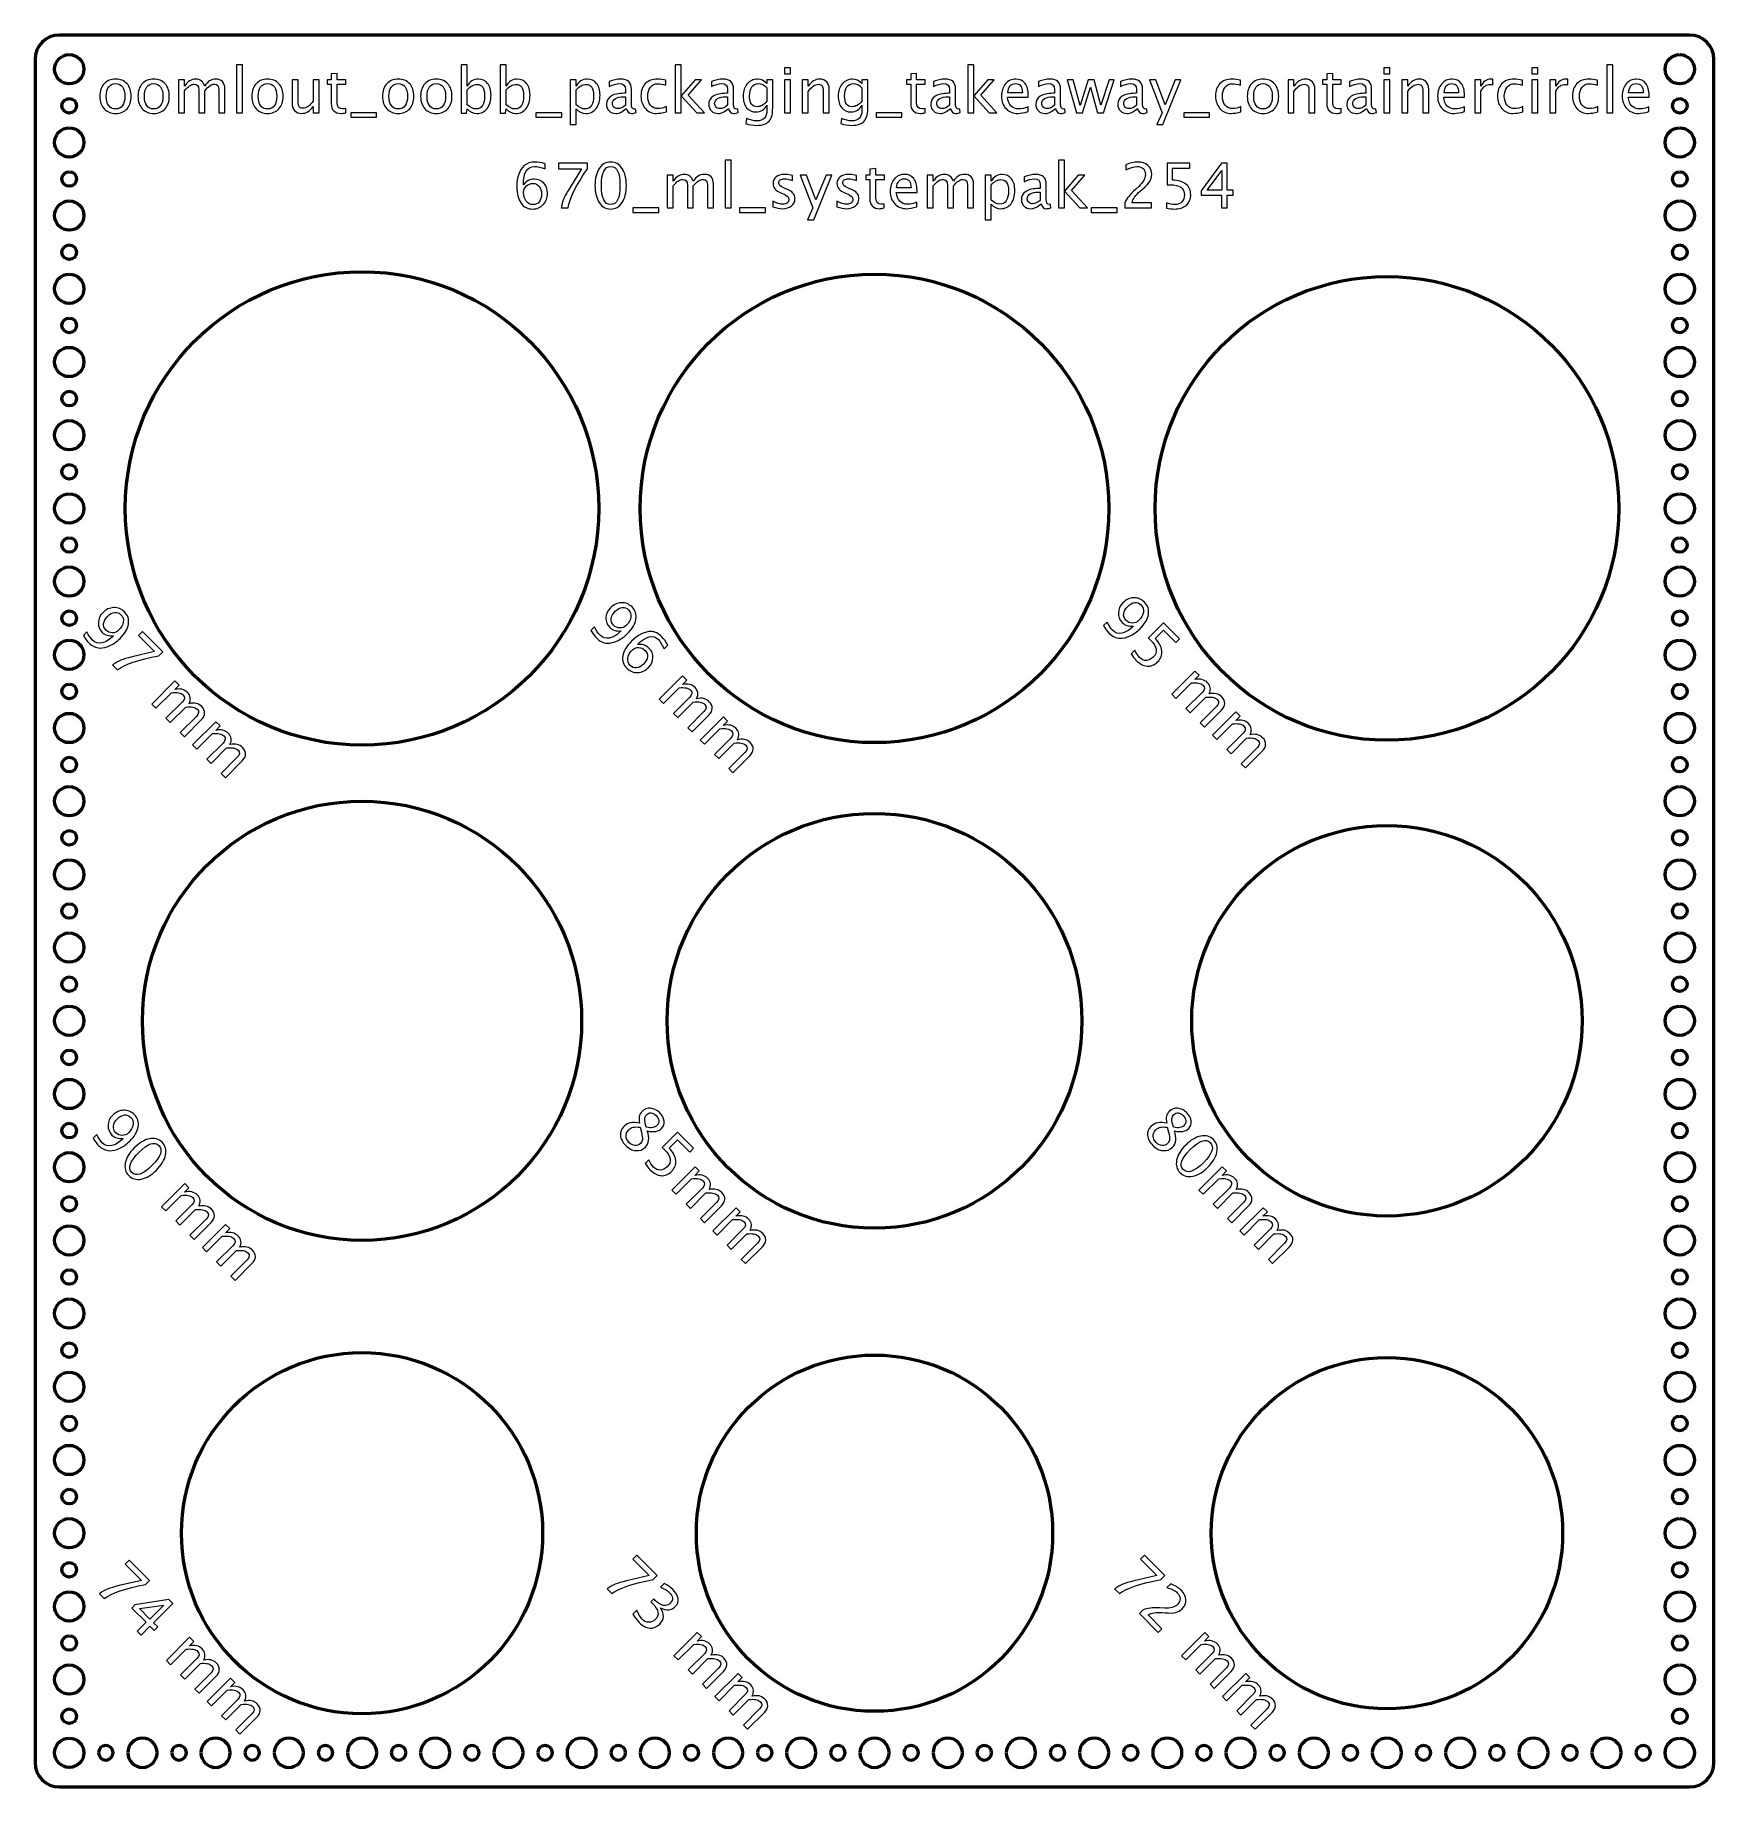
# Model space of a CAD drawing. Header units: centimetres. Extents: x -17.2 to 17.2, y -17.9 to 17.9.
import ezdxf

# ---------------------------------------------------------------- set-up
doc = ezdxf.new("R2010")
doc.units = ezdxf.units.CM
doc.header["$MEASUREMENT"] = 0
doc.layers.add('Layer 1', color=7, linetype='Continuous')

msp = doc.modelspace()

# ---------------------------------------------------------------- linework, layer by layer
at = {"layer": 'Layer 1', "lineweight": 53}
for centre, major_axis in [((-16.49999, 17.24999), (0, 0.30001)), ((16.50001, 17.24999), (0, 0.30001)), ((-16.5, 16.5), (0, 0.15)), ((16.5, 16.5), (0, 0.15)), ((-16.49999, 15.74999), (0, 0.30001)), ((16.50001, 15.74999), (0, 0.30001)), ((-16.5, 15), (0, 0.15)), ((16.5, 15), (0, 0.15)), ((-16.49999, 14.24999), (0, 0.30001)), ((16.50001, 14.24999), (0, 0.30001)), ((-16.5, 13.5), (0, 0.15)), ((16.5, 13.5), (0, 0.15)), ((-16.49999, 12.74999), (0, 0.30001)), ((-10.5, 8.25), (0, 4.85)), ((0, 8.25), (0, 4.8)), ((10.5, 8.25), (0, 4.75)), ((16.50001, 12.74999), (0, 0.30001)), ((-16.5, 12), (0, 0.15)), ((16.5, 12), (0, 0.15)), ((-16.49999, 11.24999), (0, 0.30001)), ((16.50001, 11.24999), (0, 0.30001)), ((-16.5, 10.5), (0, 0.15)), ((16.5, 10.5), (0, 0.15)), ((-16.49999, 9.74999), (0, 0.30001)), ((16.50001, 9.74999), (0, 0.30001)), ((-16.5, 9), (0, 0.15)), ((16.5, 9), (0, 0.15)), ((-16.49999, 8.24999), (0, 0.30001)), ((16.50001, 8.24999), (0, 0.30001)), ((-16.5, 7.5), (0, 0.15)), ((16.5, 7.5), (0, 0.15)), ((-16.49999, 6.74999), (0, 0.30001)), ((16.50001, 6.74999), (0, 0.30001)), ((-16.5, 6), (0, 0.15)), ((16.5, 6), (0, 0.15)), ((-16.49999, 5.24999), (0, 0.30001)), ((16.50001, 5.24999), (0, 0.30001)), ((-16.5, 4.5), (0, 0.15)), ((16.5, 4.5), (0, 0.15)), ((-16.49999, 3.74999), (0, 0.30001)), ((16.50001, 3.74999), (0, 0.30001)), ((-16.5, 3), (0, 0.15)), ((16.5, 3), (0, 0.15)), ((-16.49999, 2.24999), (0, 0.30001)), ((16.50001, 2.24999), (0, 0.30001)), ((-10.5, -2.25), (0, 4.5)), ((0, -2.25), (0, 4.25)), ((-16.5, 1.5), (0, 0.15)), ((10.5, -2.25), (0, 4)), ((16.5, 1.5), (0, 0.15)), ((-16.49999, 0.74999), (0, 0.30001)), ((16.50001, 0.74999), (0, 0.30001)), ((-16.5, 0), (0, 0.15)), ((16.5, 0), (0, 0.15)), ((-16.49999, -0.75001), (0, 0.30001)), ((16.50001, -0.75001), (0, 0.30001)), ((-16.5, -1.5), (0, 0.15)), ((16.5, -1.5), (0, 0.15)), ((-16.49999, -2.25001), (0, 0.30001)), ((16.50001, -2.25001), (0, 0.30001)), ((-16.5, -3), (0, 0.15)), ((16.5, -3), (0, 0.15)), ((-16.49999, -3.75001), (0, 0.30001)), ((16.50001, -3.75001), (0, 0.30001)), ((-16.5, -4.5), (0, 0.15)), ((16.5, -4.5), (0, 0.15)), ((-16.49999, -5.25001), (0, 0.30001)), ((16.50001, -5.25001), (0, 0.30001)), ((-16.5, -6), (0, 0.15)), ((16.5, -6), (0, 0.15)), ((-16.49999, -6.75001), (0, 0.30001)), ((16.50001, -6.75001), (0, 0.30001)), ((-16.5, -7.5), (0, 0.15)), ((16.5, -7.5), (0, 0.15)), ((-16.49999, -8.25001), (0, 0.30001)), ((16.50001, -8.25001), (0, 0.30001)), ((-16.5, -9), (0, 0.15)), ((16.5, -9), (0, 0.15)), ((-10.5, -12.75), (0, 3.7)), ((0, -12.75), (0, 3.65)), ((10.5, -12.75), (0, 3.6)), ((-16.49999, -9.75001), (0, 0.30001)), ((16.50001, -9.75001), (0, 0.30001)), ((-16.5, -10.5), (0, 0.15)), ((16.5, -10.5), (0, 0.15)), ((-16.49999, -11.25001), (0, 0.30001)), ((16.50001, -11.25001), (0, 0.30001)), ((-16.5, -12), (0, 0.15)), ((16.5, -12), (0, 0.15)), ((-16.49999, -12.75001), (0, 0.30001)), ((16.50001, -12.75001), (0, 0.30001)), ((-16.5, -13.5), (0, 0.15)), ((16.5, -13.5), (0, 0.15)), ((-16.49999, -14.25001), (0, 0.30001)), ((16.50001, -14.25001), (0, 0.30001)), ((-16.5, -15), (0, 0.15)), ((16.5, -15), (0, 0.15)), ((-16.49999, -15.75001), (0, 0.30001)), ((16.50001, -15.75001), (0, 0.30001)), ((-16.5, -16.5), (0, 0.15)), ((16.5, -16.5), (0, 0.15)), ((-16.49999, -17.25001), (0, 0.30001)), ((16.50001, -17.25001), (0, 0.30001))]:
    msp.add_ellipse(centre, major_axis=major_axis, ratio=1, dxfattribs=at)
for points, knots in [([(-17.2, -17.45), (-17.2, -17.45), (-17.2, 17.45), (-17.2, 17.45), (-17.2, 17.45), (-17.2, 17.72614), (-16.97614, 17.95), (-16.7, 17.95), (-16.7, 17.95), (-16.7, 17.95), (16.7, 17.95), (16.7, 17.95), (16.7, 17.95), (16.97614, 17.95), (17.2, 17.72614), (17.2, 17.45), (17.2, 17.45), (17.2, 17.45), (17.2, -17.45), (17.2, -17.45), (17.2, -17.45), (17.2, -17.72614), (16.97614, -17.95), (16.7, -17.95), (16.7, -17.95), (16.7, -17.95), (-16.7, -17.95), (-16.7, -17.95), (-16.7, -17.95), (-16.97614, -17.95), (-17.2, -17.72614), (-17.2, -17.45)], [0, 0, 0, 0, 0.11111111, 0.11111111, 0.11111111, 0.11111111, 0.22222222, 0.22222222, 0.22222222, 0.22222222, 0.33333333, 0.33333333, 0.33333333, 0.33333333, 0.44444444, 0.44444444, 0.44444444, 0.44444444, 0.55555556, 0.55555556, 0.55555556, 0.55555556, 0.66666667, 0.66666667, 0.66666667, 0.66666667, 0.77777778, 0.77777778, 0.77777778, 0.77777778, 1, 1, 1, 1]), ([(-15.9, -17.25), (-15.9, -17.16716), (-15.83284, -17.1), (-15.75, -17.1), (-15.75, -17.1), (-15.66716, -17.1), (-15.6, -17.16716), (-15.6, -17.25), (-15.6, -17.25), (-15.6, -17.33284), (-15.66716, -17.4), (-15.75, -17.4), (-15.75, -17.4), (-15.83284, -17.4), (-15.9, -17.33284), (-15.9, -17.25)], [0, 0, 0, 0, 0.2, 0.2, 0.2, 0.2, 0.4, 0.4, 0.4, 0.4, 0.6, 0.6, 0.6, 0.6, 1, 1, 1, 1]), ([(-15.3, -17.25), (-15.3, -17.08431), (-15.16569, -16.95), (-15, -16.95), (-15, -16.95), (-14.83431, -16.95), (-14.7, -17.08431), (-14.7, -17.25), (-14.7, -17.25), (-14.7, -17.41569), (-14.83431, -17.55), (-15, -17.55), (-15, -17.55), (-15.16569, -17.55), (-15.3, -17.41569), (-15.3, -17.25)], [0, 0, 0, 0, 0.2, 0.2, 0.2, 0.2, 0.4, 0.4, 0.4, 0.4, 0.6, 0.6, 0.6, 0.6, 1, 1, 1, 1]), ([(-14.4, -17.25), (-14.4, -17.16716), (-14.33284, -17.1), (-14.25, -17.1), (-14.25, -17.1), (-14.16716, -17.1), (-14.1, -17.16716), (-14.1, -17.25), (-14.1, -17.25), (-14.1, -17.33284), (-14.16716, -17.4), (-14.25, -17.4), (-14.25, -17.4), (-14.33284, -17.4), (-14.4, -17.33284), (-14.4, -17.25)], [0, 0, 0, 0, 0.2, 0.2, 0.2, 0.2, 0.4, 0.4, 0.4, 0.4, 0.6, 0.6, 0.6, 0.6, 1, 1, 1, 1]), ([(-13.8, -17.25), (-13.8, -17.08431), (-13.66569, -16.95), (-13.5, -16.95), (-13.5, -16.95), (-13.33431, -16.95), (-13.2, -17.08431), (-13.2, -17.25), (-13.2, -17.25), (-13.2, -17.41569), (-13.33431, -17.55), (-13.5, -17.55), (-13.5, -17.55), (-13.66569, -17.55), (-13.8, -17.41569), (-13.8, -17.25)], [0, 0, 0, 0, 0.2, 0.2, 0.2, 0.2, 0.4, 0.4, 0.4, 0.4, 0.6, 0.6, 0.6, 0.6, 1, 1, 1, 1]), ([(-12.9, -17.25), (-12.9, -17.16716), (-12.83284, -17.1), (-12.75, -17.1), (-12.75, -17.1), (-12.66716, -17.1), (-12.6, -17.16716), (-12.6, -17.25), (-12.6, -17.25), (-12.6, -17.33284), (-12.66716, -17.4), (-12.75, -17.4), (-12.75, -17.4), (-12.83284, -17.4), (-12.9, -17.33284), (-12.9, -17.25)], [0, 0, 0, 0, 0.2, 0.2, 0.2, 0.2, 0.4, 0.4, 0.4, 0.4, 0.6, 0.6, 0.6, 0.6, 1, 1, 1, 1]), ([(-12.3, -17.25), (-12.3, -17.08431), (-12.16569, -16.95), (-12, -16.95), (-12, -16.95), (-11.83431, -16.95), (-11.7, -17.08431), (-11.7, -17.25), (-11.7, -17.25), (-11.7, -17.41569), (-11.83431, -17.55), (-12, -17.55), (-12, -17.55), (-12.16569, -17.55), (-12.3, -17.41569), (-12.3, -17.25)], [0, 0, 0, 0, 0.2, 0.2, 0.2, 0.2, 0.4, 0.4, 0.4, 0.4, 0.6, 0.6, 0.6, 0.6, 1, 1, 1, 1]), ([(-11.4, -17.25), (-11.4, -17.16716), (-11.33284, -17.1), (-11.25, -17.1), (-11.25, -17.1), (-11.16716, -17.1), (-11.1, -17.16716), (-11.1, -17.25), (-11.1, -17.25), (-11.1, -17.33284), (-11.16716, -17.4), (-11.25, -17.4), (-11.25, -17.4), (-11.33284, -17.4), (-11.4, -17.33284), (-11.4, -17.25)], [0, 0, 0, 0, 0.2, 0.2, 0.2, 0.2, 0.4, 0.4, 0.4, 0.4, 0.6, 0.6, 0.6, 0.6, 1, 1, 1, 1]), ([(-10.8, -17.25), (-10.8, -17.08431), (-10.66569, -16.95), (-10.5, -16.95), (-10.5, -16.95), (-10.33431, -16.95), (-10.2, -17.08431), (-10.2, -17.25), (-10.2, -17.25), (-10.2, -17.41569), (-10.33431, -17.55), (-10.5, -17.55), (-10.5, -17.55), (-10.66569, -17.55), (-10.8, -17.41569), (-10.8, -17.25)], [0, 0, 0, 0, 0.2, 0.2, 0.2, 0.2, 0.4, 0.4, 0.4, 0.4, 0.6, 0.6, 0.6, 0.6, 1, 1, 1, 1]), ([(-9.9, -17.25), (-9.9, -17.16716), (-9.83284, -17.1), (-9.75, -17.1), (-9.75, -17.1), (-9.66716, -17.1), (-9.6, -17.16716), (-9.6, -17.25), (-9.6, -17.25), (-9.6, -17.33284), (-9.66716, -17.4), (-9.75, -17.4), (-9.75, -17.4), (-9.83284, -17.4), (-9.9, -17.33284), (-9.9, -17.25)], [0, 0, 0, 0, 0.2, 0.2, 0.2, 0.2, 0.4, 0.4, 0.4, 0.4, 0.6, 0.6, 0.6, 0.6, 1, 1, 1, 1]), ([(-9.3, -17.25), (-9.3, -17.08431), (-9.16569, -16.95), (-9, -16.95), (-9, -16.95), (-8.83431, -16.95), (-8.7, -17.08431), (-8.7, -17.25), (-8.7, -17.25), (-8.7, -17.41569), (-8.83431, -17.55), (-9, -17.55), (-9, -17.55), (-9.16569, -17.55), (-9.3, -17.41569), (-9.3, -17.25)], [0, 0, 0, 0, 0.2, 0.2, 0.2, 0.2, 0.4, 0.4, 0.4, 0.4, 0.6, 0.6, 0.6, 0.6, 1, 1, 1, 1]), ([(-8.4, -17.25), (-8.4, -17.16716), (-8.33284, -17.1), (-8.25, -17.1), (-8.25, -17.1), (-8.16716, -17.1), (-8.1, -17.16716), (-8.1, -17.25), (-8.1, -17.25), (-8.1, -17.33284), (-8.16716, -17.4), (-8.25, -17.4), (-8.25, -17.4), (-8.33284, -17.4), (-8.4, -17.33284), (-8.4, -17.25)], [0, 0, 0, 0, 0.2, 0.2, 0.2, 0.2, 0.4, 0.4, 0.4, 0.4, 0.6, 0.6, 0.6, 0.6, 1, 1, 1, 1]), ([(-7.8, -17.25), (-7.8, -17.08431), (-7.66569, -16.95), (-7.5, -16.95), (-7.5, -16.95), (-7.33431, -16.95), (-7.2, -17.08431), (-7.2, -17.25), (-7.2, -17.25), (-7.2, -17.41569), (-7.33431, -17.55), (-7.5, -17.55), (-7.5, -17.55), (-7.66569, -17.55), (-7.8, -17.41569), (-7.8, -17.25)], [0, 0, 0, 0, 0.2, 0.2, 0.2, 0.2, 0.4, 0.4, 0.4, 0.4, 0.6, 0.6, 0.6, 0.6, 1, 1, 1, 1]), ([(-6.9, -17.25), (-6.9, -17.16716), (-6.83284, -17.1), (-6.75, -17.1), (-6.75, -17.1), (-6.66716, -17.1), (-6.6, -17.16716), (-6.6, -17.25), (-6.6, -17.25), (-6.6, -17.33284), (-6.66716, -17.4), (-6.75, -17.4), (-6.75, -17.4), (-6.83284, -17.4), (-6.9, -17.33284), (-6.9, -17.25)], [0, 0, 0, 0, 0.2, 0.2, 0.2, 0.2, 0.4, 0.4, 0.4, 0.4, 0.6, 0.6, 0.6, 0.6, 1, 1, 1, 1]), ([(-6.3, -17.25), (-6.3, -17.08431), (-6.16569, -16.95), (-6, -16.95), (-6, -16.95), (-5.83431, -16.95), (-5.7, -17.08431), (-5.7, -17.25), (-5.7, -17.25), (-5.7, -17.41569), (-5.83431, -17.55), (-6, -17.55), (-6, -17.55), (-6.16569, -17.55), (-6.3, -17.41569), (-6.3, -17.25)], [0, 0, 0, 0, 0.2, 0.2, 0.2, 0.2, 0.4, 0.4, 0.4, 0.4, 0.6, 0.6, 0.6, 0.6, 1, 1, 1, 1]), ([(-5.4, -17.25), (-5.4, -17.16716), (-5.33284, -17.1), (-5.25, -17.1), (-5.25, -17.1), (-5.16716, -17.1), (-5.1, -17.16716), (-5.1, -17.25), (-5.1, -17.25), (-5.1, -17.33284), (-5.16716, -17.4), (-5.25, -17.4), (-5.25, -17.4), (-5.33284, -17.4), (-5.4, -17.33284), (-5.4, -17.25)], [0, 0, 0, 0, 0.2, 0.2, 0.2, 0.2, 0.4, 0.4, 0.4, 0.4, 0.6, 0.6, 0.6, 0.6, 1, 1, 1, 1]), ([(-4.8, -17.25), (-4.8, -17.08431), (-4.66569, -16.95), (-4.5, -16.95), (-4.5, -16.95), (-4.33431, -16.95), (-4.2, -17.08431), (-4.2, -17.25), (-4.2, -17.25), (-4.2, -17.41569), (-4.33431, -17.55), (-4.5, -17.55), (-4.5, -17.55), (-4.66569, -17.55), (-4.8, -17.41569), (-4.8, -17.25)], [0, 0, 0, 0, 0.2, 0.2, 0.2, 0.2, 0.4, 0.4, 0.4, 0.4, 0.6, 0.6, 0.6, 0.6, 1, 1, 1, 1]), ([(-3.9, -17.25), (-3.9, -17.16716), (-3.83284, -17.1), (-3.75, -17.1), (-3.75, -17.1), (-3.66716, -17.1), (-3.6, -17.16716), (-3.6, -17.25), (-3.6, -17.25), (-3.6, -17.33284), (-3.66716, -17.4), (-3.75, -17.4), (-3.75, -17.4), (-3.83284, -17.4), (-3.9, -17.33284), (-3.9, -17.25)], [0, 0, 0, 0, 0.2, 0.2, 0.2, 0.2, 0.4, 0.4, 0.4, 0.4, 0.6, 0.6, 0.6, 0.6, 1, 1, 1, 1]), ([(-3.3, -17.25), (-3.3, -17.08431), (-3.16569, -16.95), (-3, -16.95), (-3, -16.95), (-2.83431, -16.95), (-2.7, -17.08431), (-2.7, -17.25), (-2.7, -17.25), (-2.7, -17.41569), (-2.83431, -17.55), (-3, -17.55), (-3, -17.55), (-3.16569, -17.55), (-3.3, -17.41569), (-3.3, -17.25)], [0, 0, 0, 0, 0.2, 0.2, 0.2, 0.2, 0.4, 0.4, 0.4, 0.4, 0.6, 0.6, 0.6, 0.6, 1, 1, 1, 1]), ([(-2.4, -17.25), (-2.4, -17.16716), (-2.33284, -17.1), (-2.25, -17.1), (-2.25, -17.1), (-2.16716, -17.1), (-2.1, -17.16716), (-2.1, -17.25), (-2.1, -17.25), (-2.1, -17.33284), (-2.16716, -17.4), (-2.25, -17.4), (-2.25, -17.4), (-2.33284, -17.4), (-2.4, -17.33284), (-2.4, -17.25)], [0, 0, 0, 0, 0.2, 0.2, 0.2, 0.2, 0.4, 0.4, 0.4, 0.4, 0.6, 0.6, 0.6, 0.6, 1, 1, 1, 1]), ([(-1.8, -17.25), (-1.8, -17.08431), (-1.66569, -16.95), (-1.5, -16.95), (-1.5, -16.95), (-1.33431, -16.95), (-1.2, -17.08431), (-1.2, -17.25), (-1.2, -17.25), (-1.2, -17.41569), (-1.33431, -17.55), (-1.5, -17.55), (-1.5, -17.55), (-1.66569, -17.55), (-1.8, -17.41569), (-1.8, -17.25)], [0, 0, 0, 0, 0.2, 0.2, 0.2, 0.2, 0.4, 0.4, 0.4, 0.4, 0.6, 0.6, 0.6, 0.6, 1, 1, 1, 1]), ([(-0.9, -17.25), (-0.9, -17.16716), (-0.83284, -17.1), (-0.75, -17.1), (-0.75, -17.1), (-0.66716, -17.1), (-0.6, -17.16716), (-0.6, -17.25), (-0.6, -17.25), (-0.6, -17.33284), (-0.66716, -17.4), (-0.75, -17.4), (-0.75, -17.4), (-0.83284, -17.4), (-0.9, -17.33284), (-0.9, -17.25)], [0, 0, 0, 0, 0.2, 0.2, 0.2, 0.2, 0.4, 0.4, 0.4, 0.4, 0.6, 0.6, 0.6, 0.6, 1, 1, 1, 1]), ([(-0.3, -17.25), (-0.3, -17.08431), (-0.16569, -16.95), (0, -16.95), (0, -16.95), (0.16569, -16.95), (0.3, -17.08431), (0.3, -17.25), (0.3, -17.25), (0.3, -17.41569), (0.16569, -17.55), (0, -17.55), (0, -17.55), (-0.16569, -17.55), (-0.3, -17.41569), (-0.3, -17.25)], [0, 0, 0, 0, 0.2, 0.2, 0.2, 0.2, 0.4, 0.4, 0.4, 0.4, 0.6, 0.6, 0.6, 0.6, 1, 1, 1, 1]), ([(0.6, -17.25), (0.6, -17.16716), (0.66716, -17.1), (0.75, -17.1), (0.75, -17.1), (0.83284, -17.1), (0.9, -17.16716), (0.9, -17.25), (0.9, -17.25), (0.9, -17.33284), (0.83284, -17.4), (0.75, -17.4), (0.75, -17.4), (0.66716, -17.4), (0.6, -17.33284), (0.6, -17.25)], [0, 0, 0, 0, 0.2, 0.2, 0.2, 0.2, 0.4, 0.4, 0.4, 0.4, 0.6, 0.6, 0.6, 0.6, 1, 1, 1, 1]), ([(1.2, -17.25), (1.2, -17.08431), (1.33431, -16.95), (1.5, -16.95), (1.5, -16.95), (1.66569, -16.95), (1.8, -17.08431), (1.8, -17.25), (1.8, -17.25), (1.8, -17.41569), (1.66569, -17.55), (1.5, -17.55), (1.5, -17.55), (1.33431, -17.55), (1.2, -17.41569), (1.2, -17.25)], [0, 0, 0, 0, 0.2, 0.2, 0.2, 0.2, 0.4, 0.4, 0.4, 0.4, 0.6, 0.6, 0.6, 0.6, 1, 1, 1, 1]), ([(2.1, -17.25), (2.1, -17.16716), (2.16716, -17.1), (2.25, -17.1), (2.25, -17.1), (2.33284, -17.1), (2.4, -17.16716), (2.4, -17.25), (2.4, -17.25), (2.4, -17.33284), (2.33284, -17.4), (2.25, -17.4), (2.25, -17.4), (2.16716, -17.4), (2.1, -17.33284), (2.1, -17.25)], [0, 0, 0, 0, 0.2, 0.2, 0.2, 0.2, 0.4, 0.4, 0.4, 0.4, 0.6, 0.6, 0.6, 0.6, 1, 1, 1, 1]), ([(2.7, -17.25), (2.7, -17.08431), (2.83431, -16.95), (3, -16.95), (3, -16.95), (3.16569, -16.95), (3.3, -17.08431), (3.3, -17.25), (3.3, -17.25), (3.3, -17.41569), (3.16569, -17.55), (3, -17.55), (3, -17.55), (2.83431, -17.55), (2.7, -17.41569), (2.7, -17.25)], [0, 0, 0, 0, 0.2, 0.2, 0.2, 0.2, 0.4, 0.4, 0.4, 0.4, 0.6, 0.6, 0.6, 0.6, 1, 1, 1, 1]), ([(3.6, -17.25), (3.6, -17.16716), (3.66716, -17.1), (3.75, -17.1), (3.75, -17.1), (3.83284, -17.1), (3.9, -17.16716), (3.9, -17.25), (3.9, -17.25), (3.9, -17.33284), (3.83284, -17.4), (3.75, -17.4), (3.75, -17.4), (3.66716, -17.4), (3.6, -17.33284), (3.6, -17.25)], [0, 0, 0, 0, 0.2, 0.2, 0.2, 0.2, 0.4, 0.4, 0.4, 0.4, 0.6, 0.6, 0.6, 0.6, 1, 1, 1, 1]), ([(4.2, -17.25), (4.2, -17.08431), (4.33431, -16.95), (4.5, -16.95), (4.5, -16.95), (4.66569, -16.95), (4.8, -17.08431), (4.8, -17.25), (4.8, -17.25), (4.8, -17.41569), (4.66569, -17.55), (4.5, -17.55), (4.5, -17.55), (4.33431, -17.55), (4.2, -17.41569), (4.2, -17.25)], [0, 0, 0, 0, 0.2, 0.2, 0.2, 0.2, 0.4, 0.4, 0.4, 0.4, 0.6, 0.6, 0.6, 0.6, 1, 1, 1, 1]), ([(5.1, -17.25), (5.1, -17.16716), (5.16716, -17.1), (5.25, -17.1), (5.25, -17.1), (5.33284, -17.1), (5.4, -17.16716), (5.4, -17.25), (5.4, -17.25), (5.4, -17.33284), (5.33284, -17.4), (5.25, -17.4), (5.25, -17.4), (5.16716, -17.4), (5.1, -17.33284), (5.1, -17.25)], [0, 0, 0, 0, 0.2, 0.2, 0.2, 0.2, 0.4, 0.4, 0.4, 0.4, 0.6, 0.6, 0.6, 0.6, 1, 1, 1, 1]), ([(5.7, -17.25), (5.7, -17.08431), (5.83431, -16.95), (6, -16.95), (6, -16.95), (6.16569, -16.95), (6.3, -17.08431), (6.3, -17.25), (6.3, -17.25), (6.3, -17.41569), (6.16569, -17.55), (6, -17.55), (6, -17.55), (5.83431, -17.55), (5.7, -17.41569), (5.7, -17.25)], [0, 0, 0, 0, 0.2, 0.2, 0.2, 0.2, 0.4, 0.4, 0.4, 0.4, 0.6, 0.6, 0.6, 0.6, 1, 1, 1, 1]), ([(6.6, -17.25), (6.6, -17.16716), (6.66716, -17.1), (6.75, -17.1), (6.75, -17.1), (6.83284, -17.1), (6.9, -17.16716), (6.9, -17.25), (6.9, -17.25), (6.9, -17.33284), (6.83284, -17.4), (6.75, -17.4), (6.75, -17.4), (6.66716, -17.4), (6.6, -17.33284), (6.6, -17.25)], [0, 0, 0, 0, 0.2, 0.2, 0.2, 0.2, 0.4, 0.4, 0.4, 0.4, 0.6, 0.6, 0.6, 0.6, 1, 1, 1, 1]), ([(7.2, -17.25), (7.2, -17.08431), (7.33431, -16.95), (7.5, -16.95), (7.5, -16.95), (7.66569, -16.95), (7.8, -17.08431), (7.8, -17.25), (7.8, -17.25), (7.8, -17.41569), (7.66569, -17.55), (7.5, -17.55), (7.5, -17.55), (7.33431, -17.55), (7.2, -17.41569), (7.2, -17.25)], [0, 0, 0, 0, 0.2, 0.2, 0.2, 0.2, 0.4, 0.4, 0.4, 0.4, 0.6, 0.6, 0.6, 0.6, 1, 1, 1, 1]), ([(8.1, -17.25), (8.1, -17.16716), (8.16716, -17.1), (8.25, -17.1), (8.25, -17.1), (8.33284, -17.1), (8.4, -17.16716), (8.4, -17.25), (8.4, -17.25), (8.4, -17.33284), (8.33284, -17.4), (8.25, -17.4), (8.25, -17.4), (8.16716, -17.4), (8.1, -17.33284), (8.1, -17.25)], [0, 0, 0, 0, 0.2, 0.2, 0.2, 0.2, 0.4, 0.4, 0.4, 0.4, 0.6, 0.6, 0.6, 0.6, 1, 1, 1, 1]), ([(8.7, -17.25), (8.7, -17.08431), (8.83431, -16.95), (9, -16.95), (9, -16.95), (9.16569, -16.95), (9.3, -17.08431), (9.3, -17.25), (9.3, -17.25), (9.3, -17.41569), (9.16569, -17.55), (9, -17.55), (9, -17.55), (8.83431, -17.55), (8.7, -17.41569), (8.7, -17.25)], [0, 0, 0, 0, 0.2, 0.2, 0.2, 0.2, 0.4, 0.4, 0.4, 0.4, 0.6, 0.6, 0.6, 0.6, 1, 1, 1, 1]), ([(9.6, -17.25), (9.6, -17.16716), (9.66716, -17.1), (9.75, -17.1), (9.75, -17.1), (9.83284, -17.1), (9.9, -17.16716), (9.9, -17.25), (9.9, -17.25), (9.9, -17.33284), (9.83284, -17.4), (9.75, -17.4), (9.75, -17.4), (9.66716, -17.4), (9.6, -17.33284), (9.6, -17.25)], [0, 0, 0, 0, 0.2, 0.2, 0.2, 0.2, 0.4, 0.4, 0.4, 0.4, 0.6, 0.6, 0.6, 0.6, 1, 1, 1, 1]), ([(10.2, -17.25), (10.2, -17.08431), (10.33431, -16.95), (10.5, -16.95), (10.5, -16.95), (10.66569, -16.95), (10.8, -17.08431), (10.8, -17.25), (10.8, -17.25), (10.8, -17.41569), (10.66569, -17.55), (10.5, -17.55), (10.5, -17.55), (10.33431, -17.55), (10.2, -17.41569), (10.2, -17.25)], [0, 0, 0, 0, 0.2, 0.2, 0.2, 0.2, 0.4, 0.4, 0.4, 0.4, 0.6, 0.6, 0.6, 0.6, 1, 1, 1, 1]), ([(11.1, -17.25), (11.1, -17.16716), (11.16716, -17.1), (11.25, -17.1), (11.25, -17.1), (11.33284, -17.1), (11.4, -17.16716), (11.4, -17.25), (11.4, -17.25), (11.4, -17.33284), (11.33284, -17.4), (11.25, -17.4), (11.25, -17.4), (11.16716, -17.4), (11.1, -17.33284), (11.1, -17.25)], [0, 0, 0, 0, 0.2, 0.2, 0.2, 0.2, 0.4, 0.4, 0.4, 0.4, 0.6, 0.6, 0.6, 0.6, 1, 1, 1, 1]), ([(11.7, -17.25), (11.7, -17.08431), (11.83431, -16.95), (12, -16.95), (12, -16.95), (12.16569, -16.95), (12.3, -17.08431), (12.3, -17.25), (12.3, -17.25), (12.3, -17.41569), (12.16569, -17.55), (12, -17.55), (12, -17.55), (11.83431, -17.55), (11.7, -17.41569), (11.7, -17.25)], [0, 0, 0, 0, 0.2, 0.2, 0.2, 0.2, 0.4, 0.4, 0.4, 0.4, 0.6, 0.6, 0.6, 0.6, 1, 1, 1, 1]), ([(12.6, -17.25), (12.6, -17.16716), (12.66716, -17.1), (12.75, -17.1), (12.75, -17.1), (12.83284, -17.1), (12.9, -17.16716), (12.9, -17.25), (12.9, -17.25), (12.9, -17.33284), (12.83284, -17.4), (12.75, -17.4), (12.75, -17.4), (12.66716, -17.4), (12.6, -17.33284), (12.6, -17.25)], [0, 0, 0, 0, 0.2, 0.2, 0.2, 0.2, 0.4, 0.4, 0.4, 0.4, 0.6, 0.6, 0.6, 0.6, 1, 1, 1, 1]), ([(13.2, -17.25), (13.2, -17.08431), (13.33431, -16.95), (13.5, -16.95), (13.5, -16.95), (13.66569, -16.95), (13.8, -17.08431), (13.8, -17.25), (13.8, -17.25), (13.8, -17.41569), (13.66569, -17.55), (13.5, -17.55), (13.5, -17.55), (13.33431, -17.55), (13.2, -17.41569), (13.2, -17.25)], [0, 0, 0, 0, 0.2, 0.2, 0.2, 0.2, 0.4, 0.4, 0.4, 0.4, 0.6, 0.6, 0.6, 0.6, 1, 1, 1, 1]), ([(14.1, -17.25), (14.1, -17.16716), (14.16716, -17.1), (14.25, -17.1), (14.25, -17.1), (14.33284, -17.1), (14.4, -17.16716), (14.4, -17.25), (14.4, -17.25), (14.4, -17.33284), (14.33284, -17.4), (14.25, -17.4), (14.25, -17.4), (14.16716, -17.4), (14.1, -17.33284), (14.1, -17.25)], [0, 0, 0, 0, 0.2, 0.2, 0.2, 0.2, 0.4, 0.4, 0.4, 0.4, 0.6, 0.6, 0.6, 0.6, 1, 1, 1, 1]), ([(14.7, -17.25), (14.7, -17.08431), (14.83431, -16.95), (15, -16.95), (15, -16.95), (15.16569, -16.95), (15.3, -17.08431), (15.3, -17.25), (15.3, -17.25), (15.3, -17.41569), (15.16569, -17.55), (15, -17.55), (15, -17.55), (14.83431, -17.55), (14.7, -17.41569), (14.7, -17.25)], [0, 0, 0, 0, 0.2, 0.2, 0.2, 0.2, 0.4, 0.4, 0.4, 0.4, 0.6, 0.6, 0.6, 0.6, 1, 1, 1, 1]), ([(15.6, -17.25), (15.6, -17.16716), (15.66716, -17.1), (15.75, -17.1), (15.75, -17.1), (15.83284, -17.1), (15.9, -17.16716), (15.9, -17.25), (15.9, -17.25), (15.9, -17.33284), (15.83284, -17.4), (15.75, -17.4), (15.75, -17.4), (15.66716, -17.4), (15.6, -17.33284), (15.6, -17.25)], [0, 0, 0, 0, 0.2, 0.2, 0.2, 0.2, 0.4, 0.4, 0.4, 0.4, 0.6, 0.6, 0.6, 0.6, 1, 1, 1, 1])]:
    msp.add_open_spline(points, degree=3, knots=knots, dxfattribs=at)
at = {"layer": 'Layer 1', "color": 5, "lineweight": 9}
for points, knots in [([(-13.0718, 16.35875), (-13.0718, 16.35875), (-13.0718, 17.33792), (-13.0718, 17.33792), (-13.0718, 17.33792), (-13.0718, 17.33792), (-12.94988, 17.33792), (-12.94988, 17.33792), (-12.94988, 17.33792), (-12.94988, 17.33792), (-12.94988, 16.35875), (-12.94988, 16.35875), (-12.94988, 16.35875), (-12.94988, 16.35875), (-13.0718, 16.35875), (-13.0718, 16.35875)], [0, 0, 0, 0, 0.2, 0.2, 0.2, 0.2, 0.4, 0.4, 0.4, 0.4, 0.6, 0.6, 0.6, 0.6, 1, 1, 1, 1]), ([(-8.46594, 16.35113), (-8.46594, 16.35113), (-8.46594, 17.33792), (-8.46594, 17.33792), (-8.46594, 17.33792), (-8.46594, 17.33792), (-8.34402, 17.33792), (-8.34402, 17.33792), (-8.34402, 17.33792), (-8.34402, 17.33792), (-8.34402, 16.90464), (-8.34402, 16.90464), (-8.34402, 16.90464), (-8.29407, 16.99883), (-8.21892, 17.04582), (-8.11881, 17.04582), (-8.11881, 17.04582), (-8.03774, 17.04582), (-7.97403, 17.0164), (-7.92746, 16.95734), (-7.92746, 16.95734), (-7.88089, 16.89829), (-7.85761, 16.81764), (-7.85761, 16.71541), (-7.85761, 16.71541), (-7.85761, 16.60407), (-7.88407, 16.51411), (-7.93677, 16.44596), (-7.93677, 16.44596), (-7.98948, 16.37759), (-8.0589, 16.34351), (-8.14484, 16.34351), (-8.14484, 16.34351), (-8.22464, 16.34351), (-8.2911, 16.37399), (-8.34402, 16.43516), (-8.34402, 16.43516), (-8.34402, 16.43516), (-8.35884, 16.35113), (-8.35884, 16.35113), (-8.35884, 16.35113), (-8.35884, 16.35113), (-8.46594, 16.35113), (-8.46594, 16.35113)], [0, 0, 0, 0, 0.08333333, 0.08333333, 0.08333333, 0.08333333, 0.16666667, 0.16666667, 0.16666667, 0.16666667, 0.25, 0.25, 0.25, 0.25, 0.33333333, 0.33333333, 0.33333333, 0.33333333, 0.41666667, 0.41666667, 0.41666667, 0.41666667, 0.5, 0.5, 0.5, 0.5, 0.58333333, 0.58333333, 0.58333333, 0.58333333, 0.66666667, 0.66666667, 0.66666667, 0.66666667, 0.75, 0.75, 0.75, 0.75, 0.83333333, 0.83333333, 0.83333333, 0.83333333, 1, 1, 1, 1]), ([(-7.66669, 16.35113), (-7.66669, 16.35113), (-7.66669, 17.33792), (-7.66669, 17.33792), (-7.66669, 17.33792), (-7.66669, 17.33792), (-7.54477, 17.33792), (-7.54477, 17.33792), (-7.54477, 17.33792), (-7.54477, 17.33792), (-7.54477, 16.90464), (-7.54477, 16.90464), (-7.54477, 16.90464), (-7.49482, 16.99883), (-7.41967, 17.04582), (-7.31956, 17.04582), (-7.31956, 17.04582), (-7.23849, 17.04582), (-7.17478, 17.0164), (-7.12821, 16.95734), (-7.12821, 16.95734), (-7.08164, 16.89829), (-7.05836, 16.81764), (-7.05836, 16.71541), (-7.05836, 16.71541), (-7.05836, 16.60407), (-7.08482, 16.51411), (-7.13752, 16.44596), (-7.13752, 16.44596), (-7.19023, 16.37759), (-7.25965, 16.34351), (-7.34559, 16.34351), (-7.34559, 16.34351), (-7.42539, 16.34351), (-7.49185, 16.37399), (-7.54477, 16.43516), (-7.54477, 16.43516), (-7.54477, 16.43516), (-7.55959, 16.35113), (-7.55959, 16.35113), (-7.55959, 16.35113), (-7.55959, 16.35113), (-7.66669, 16.35113), (-7.66669, 16.35113)], [0, 0, 0, 0, 0.08333333, 0.08333333, 0.08333333, 0.08333333, 0.16666667, 0.16666667, 0.16666667, 0.16666667, 0.25, 0.25, 0.25, 0.25, 0.33333333, 0.33333333, 0.33333333, 0.33333333, 0.41666667, 0.41666667, 0.41666667, 0.41666667, 0.5, 0.5, 0.5, 0.5, 0.58333333, 0.58333333, 0.58333333, 0.58333333, 0.66666667, 0.66666667, 0.66666667, 0.66666667, 0.75, 0.75, 0.75, 0.75, 0.83333333, 0.83333333, 0.83333333, 0.83333333, 1, 1, 1, 1]), ([(-4.08149, 16.35875), (-4.08149, 16.35875), (-4.08149, 17.33792), (-4.08149, 17.33792), (-4.08149, 17.33792), (-4.08149, 17.33792), (-3.95957, 17.33792), (-3.95957, 17.33792), (-3.95957, 17.33792), (-3.95957, 17.33792), (-3.95957, 16.70525), (-3.95957, 16.70525), (-3.95957, 16.70525), (-3.95957, 16.70525), (-3.67382, 17.03185), (-3.67382, 17.03185), (-3.67382, 17.03185), (-3.67382, 17.03185), (-3.54216, 17.03185), (-3.54216, 17.03185), (-3.54216, 17.03185), (-3.54216, 17.03185), (-3.81521, 16.71774), (-3.81521, 16.71774), (-3.81521, 16.71774), (-3.81521, 16.71774), (-3.48501, 16.35875), (-3.48501, 16.35875), (-3.48501, 16.35875), (-3.48501, 16.35875), (-3.64207, 16.35875), (-3.64207, 16.35875), (-3.64207, 16.35875), (-3.64207, 16.35875), (-3.95957, 16.70398), (-3.95957, 16.70398), (-3.95957, 16.70398), (-3.95957, 16.70398), (-3.95957, 16.35875), (-3.95957, 16.35875), (-3.95957, 16.35875), (-3.95957, 16.35875), (-4.08149, 16.35875), (-4.08149, 16.35875)], [0, 0, 0, 0, 0.08333333, 0.08333333, 0.08333333, 0.08333333, 0.16666667, 0.16666667, 0.16666667, 0.16666667, 0.25, 0.25, 0.25, 0.25, 0.33333333, 0.33333333, 0.33333333, 0.33333333, 0.41666667, 0.41666667, 0.41666667, 0.41666667, 0.5, 0.5, 0.5, 0.5, 0.58333333, 0.58333333, 0.58333333, 0.58333333, 0.66666667, 0.66666667, 0.66666667, 0.66666667, 0.75, 0.75, 0.75, 0.75, 0.83333333, 0.83333333, 0.83333333, 0.83333333, 1, 1, 1, 1]), ([(-1.84607, 17.15504), (-1.84607, 17.15504), (-1.84607, 17.27696), (-1.84607, 17.27696), (-1.84607, 17.27696), (-1.84607, 17.27696), (-1.72415, 17.27696), (-1.72415, 17.27696), (-1.72415, 17.27696), (-1.72415, 17.27696), (-1.72415, 17.15504), (-1.72415, 17.15504), (-1.72415, 17.15504), (-1.72415, 17.15504), (-1.84607, 17.15504), (-1.84607, 17.15504)], [0, 0, 0, 0, 0.2, 0.2, 0.2, 0.2, 0.4, 0.4, 0.4, 0.4, 0.6, 0.6, 0.6, 0.6, 1, 1, 1, 1]), ([(1.91229, 16.35875), (1.91229, 16.35875), (1.91229, 17.33792), (1.91229, 17.33792), (1.91229, 17.33792), (1.91229, 17.33792), (2.03421, 17.33792), (2.03421, 17.33792), (2.03421, 17.33792), (2.03421, 17.33792), (2.03421, 16.70525), (2.03421, 16.70525), (2.03421, 16.70525), (2.03421, 16.70525), (2.31996, 17.03185), (2.31996, 17.03185), (2.31996, 17.03185), (2.31996, 17.03185), (2.45162, 17.03185), (2.45162, 17.03185), (2.45162, 17.03185), (2.45162, 17.03185), (2.17857, 16.71774), (2.17857, 16.71774), (2.17857, 16.71774), (2.17857, 16.71774), (2.50877, 16.35875), (2.50877, 16.35875), (2.50877, 16.35875), (2.50877, 16.35875), (2.35171, 16.35875), (2.35171, 16.35875), (2.35171, 16.35875), (2.35171, 16.35875), (2.03421, 16.70398), (2.03421, 16.70398), (2.03421, 16.70398), (2.03421, 16.70398), (2.03421, 16.35875), (2.03421, 16.35875), (2.03421, 16.35875), (2.03421, 16.35875), (1.91229, 16.35875), (1.91229, 16.35875)], [0, 0, 0, 0, 0.08333333, 0.08333333, 0.08333333, 0.08333333, 0.16666667, 0.16666667, 0.16666667, 0.16666667, 0.25, 0.25, 0.25, 0.25, 0.33333333, 0.33333333, 0.33333333, 0.33333333, 0.41666667, 0.41666667, 0.41666667, 0.41666667, 0.5, 0.5, 0.5, 0.5, 0.58333333, 0.58333333, 0.58333333, 0.58333333, 0.66666667, 0.66666667, 0.66666667, 0.66666667, 0.75, 0.75, 0.75, 0.75, 0.83333333, 0.83333333, 0.83333333, 0.83333333, 1, 1, 1, 1]), ([(10.43696, 17.15504), (10.43696, 17.15504), (10.43696, 17.27696), (10.43696, 17.27696), (10.43696, 17.27696), (10.43696, 17.27696), (10.55888, 17.27696), (10.55888, 17.27696), (10.55888, 17.27696), (10.55888, 17.27696), (10.55888, 17.15504), (10.55888, 17.15504), (10.55888, 17.15504), (10.55888, 17.15504), (10.43696, 17.15504), (10.43696, 17.15504)], [0, 0, 0, 0, 0.2, 0.2, 0.2, 0.2, 0.4, 0.4, 0.4, 0.4, 0.6, 0.6, 0.6, 0.6, 1, 1, 1, 1]), ([(13.46993, 17.15504), (13.46993, 17.15504), (13.46993, 17.27696), (13.46993, 17.27696), (13.46993, 17.27696), (13.46993, 17.27696), (13.59185, 17.27696), (13.59185, 17.27696), (13.59185, 17.27696), (13.59185, 17.27696), (13.59185, 17.15504), (13.59185, 17.15504), (13.59185, 17.15504), (13.59185, 17.15504), (13.46993, 17.15504), (13.46993, 17.15504)], [0, 0, 0, 0, 0.2, 0.2, 0.2, 0.2, 0.4, 0.4, 0.4, 0.4, 0.6, 0.6, 0.6, 0.6, 1, 1, 1, 1]), ([(15.00705, 16.35875), (15.00705, 16.35875), (15.00705, 17.33792), (15.00705, 17.33792), (15.00705, 17.33792), (15.00705, 17.33792), (15.12897, 17.33792), (15.12897, 17.33792), (15.12897, 17.33792), (15.12897, 17.33792), (15.12897, 16.35875), (15.12897, 16.35875), (15.12897, 16.35875), (15.12897, 16.35875), (15.00705, 16.35875), (15.00705, 16.35875)], [0, 0, 0, 0, 0.2, 0.2, 0.2, 0.2, 0.4, 0.4, 0.4, 0.4, 0.6, 0.6, 0.6, 0.6, 1, 1, 1, 1]), ([(-15.54999, 16.34351), (-15.64884, 16.34351), (-15.72715, 16.37505), (-15.78473, 16.43813), (-15.78473, 16.43813), (-15.84251, 16.5012), (-15.8713, 16.58693), (-15.8713, 16.69509), (-15.8713, 16.69509), (-15.8713, 16.80304), (-15.84251, 16.88855), (-15.78473, 16.95142), (-15.78473, 16.95142), (-15.72715, 17.01428), (-15.64884, 17.04582), (-15.54999, 17.04582), (-15.54999, 17.04582), (-15.45114, 17.04582), (-15.37282, 17.01428), (-15.31525, 16.95142), (-15.31525, 16.95142), (-15.25747, 16.88855), (-15.22868, 16.80304), (-15.22868, 16.69509), (-15.22868, 16.69509), (-15.22868, 16.58693), (-15.25747, 16.5012), (-15.31525, 16.43813), (-15.31525, 16.43813), (-15.37282, 16.37505), (-15.45114, 16.34351), (-15.54999, 16.34351)], [0, 0, 0, 0, 0.11111111, 0.11111111, 0.11111111, 0.11111111, 0.22222222, 0.22222222, 0.22222222, 0.22222222, 0.33333333, 0.33333333, 0.33333333, 0.33333333, 0.44444444, 0.44444444, 0.44444444, 0.44444444, 0.55555556, 0.55555556, 0.55555556, 0.55555556, 0.66666667, 0.66666667, 0.66666667, 0.66666667, 0.77777778, 0.77777778, 0.77777778, 0.77777778, 1, 1, 1, 1]), ([(-15.5502, 16.43495), (-15.48988, 16.43495), (-15.44289, 16.4576), (-15.40944, 16.50311), (-15.40944, 16.50311), (-15.37621, 16.5484), (-15.35949, 16.61254), (-15.35949, 16.69509), (-15.35949, 16.69509), (-15.35949, 16.77743), (-15.37621, 16.84135), (-15.40944, 16.88665), (-15.40944, 16.88665), (-15.44289, 16.93173), (-15.48988, 16.95438), (-15.5502, 16.95438), (-15.5502, 16.95438), (-15.61074, 16.95438), (-15.65773, 16.93173), (-15.69075, 16.88665), (-15.69075, 16.88665), (-15.72398, 16.84135), (-15.74049, 16.77743), (-15.74049, 16.69509), (-15.74049, 16.69509), (-15.74049, 16.61254), (-15.72398, 16.5484), (-15.69075, 16.50311), (-15.69075, 16.50311), (-15.65773, 16.4576), (-15.61074, 16.43495), (-15.5502, 16.43495)], [0, 0, 0, 0, 0.11111111, 0.11111111, 0.11111111, 0.11111111, 0.22222222, 0.22222222, 0.22222222, 0.22222222, 0.33333333, 0.33333333, 0.33333333, 0.33333333, 0.44444444, 0.44444444, 0.44444444, 0.44444444, 0.55555556, 0.55555556, 0.55555556, 0.55555556, 0.66666667, 0.66666667, 0.66666667, 0.66666667, 0.77777778, 0.77777778, 0.77777778, 0.77777778, 1, 1, 1, 1]), ([(-14.76979, 16.34351), (-14.86864, 16.34351), (-14.94695, 16.37505), (-15.00453, 16.43813), (-15.00453, 16.43813), (-15.06231, 16.5012), (-15.0911, 16.58693), (-15.0911, 16.69509), (-15.0911, 16.69509), (-15.0911, 16.80304), (-15.06231, 16.88855), (-15.00453, 16.95142), (-15.00453, 16.95142), (-14.94695, 17.01428), (-14.86864, 17.04582), (-14.76979, 17.04582), (-14.76979, 17.04582), (-14.67094, 17.04582), (-14.59262, 17.01428), (-14.53505, 16.95142), (-14.53505, 16.95142), (-14.47727, 16.88855), (-14.44848, 16.80304), (-14.44848, 16.69509), (-14.44848, 16.69509), (-14.44848, 16.58693), (-14.47727, 16.5012), (-14.53505, 16.43813), (-14.53505, 16.43813), (-14.59262, 16.37505), (-14.67094, 16.34351), (-14.76979, 16.34351)], [0, 0, 0, 0, 0.11111111, 0.11111111, 0.11111111, 0.11111111, 0.22222222, 0.22222222, 0.22222222, 0.22222222, 0.33333333, 0.33333333, 0.33333333, 0.33333333, 0.44444444, 0.44444444, 0.44444444, 0.44444444, 0.55555556, 0.55555556, 0.55555556, 0.55555556, 0.66666667, 0.66666667, 0.66666667, 0.66666667, 0.77777778, 0.77777778, 0.77777778, 0.77777778, 1, 1, 1, 1]), ([(-14.77, 16.43495), (-14.70968, 16.43495), (-14.66269, 16.4576), (-14.62924, 16.50311), (-14.62924, 16.50311), (-14.59601, 16.5484), (-14.57929, 16.61254), (-14.57929, 16.69509), (-14.57929, 16.69509), (-14.57929, 16.77743), (-14.59601, 16.84135), (-14.62924, 16.88665), (-14.62924, 16.88665), (-14.66269, 16.93173), (-14.70968, 16.95438), (-14.77, 16.95438), (-14.77, 16.95438), (-14.83054, 16.95438), (-14.87753, 16.93173), (-14.91055, 16.88665), (-14.91055, 16.88665), (-14.94378, 16.84135), (-14.96029, 16.77743), (-14.96029, 16.69509), (-14.96029, 16.69509), (-14.96029, 16.61254), (-14.94378, 16.5484), (-14.91055, 16.50311), (-14.91055, 16.50311), (-14.87753, 16.4576), (-14.83054, 16.43495), (-14.77, 16.43495)], [0, 0, 0, 0, 0.11111111, 0.11111111, 0.11111111, 0.11111111, 0.22222222, 0.22222222, 0.22222222, 0.22222222, 0.33333333, 0.33333333, 0.33333333, 0.33333333, 0.44444444, 0.44444444, 0.44444444, 0.44444444, 0.55555556, 0.55555556, 0.55555556, 0.55555556, 0.66666667, 0.66666667, 0.66666667, 0.66666667, 0.77777778, 0.77777778, 0.77777778, 0.77777778, 1, 1, 1, 1]), ([(-14.25756, 16.35875), (-14.25756, 16.35875), (-14.25756, 17.03185), (-14.25756, 17.03185), (-14.25756, 17.03185), (-14.25756, 17.03185), (-14.13564, 17.03185), (-14.13564, 17.03185), (-14.13564, 17.03185), (-14.13564, 17.03185), (-14.13564, 16.90464), (-14.13564, 16.90464), (-14.13564, 16.90464), (-14.07616, 16.99883), (-13.99996, 17.04582), (-13.90662, 17.04582), (-13.90662, 17.04582), (-13.81666, 17.04582), (-13.75549, 16.99883), (-13.72289, 16.90464), (-13.72289, 16.90464), (-13.6651, 16.99968), (-13.58975, 17.04709), (-13.49725, 17.04709), (-13.49725, 17.04709), (-13.4382, 17.04709), (-13.39227, 17.02973), (-13.35946, 16.99481), (-13.35946, 16.99481), (-13.32665, 16.95988), (-13.31014, 16.91099), (-13.31014, 16.84812), (-13.31014, 16.84812), (-13.31014, 16.84812), (-13.31014, 16.35875), (-13.31014, 16.35875), (-13.31014, 16.35875), (-13.31014, 16.35875), (-13.43206, 16.35875), (-13.43206, 16.35875), (-13.43206, 16.35875), (-13.43206, 16.35875), (-13.43206, 16.82802), (-13.43206, 16.82802), (-13.43206, 16.82802), (-13.43206, 16.90464), (-13.46254, 16.94295), (-13.5235, 16.94295), (-13.5235, 16.94295), (-13.58679, 16.94295), (-13.65325, 16.89829), (-13.72289, 16.80875), (-13.72289, 16.80875), (-13.72289, 16.80875), (-13.72289, 16.35875), (-13.72289, 16.35875), (-13.72289, 16.35875), (-13.72289, 16.35875), (-13.84481, 16.35875), (-13.84481, 16.35875), (-13.84481, 16.35875), (-13.84481, 16.35875), (-13.84481, 16.82844), (-13.84481, 16.82844), (-13.84481, 16.82844), (-13.84481, 16.9057), (-13.87571, 16.94422), (-13.93773, 16.94422), (-13.93773, 16.94422), (-13.99933, 16.94422), (-14.06537, 16.89935), (-14.13564, 16.80939), (-14.13564, 16.80939), (-14.13564, 16.80939), (-14.13564, 16.35875), (-14.13564, 16.35875), (-14.13564, 16.35875), (-14.13564, 16.35875), (-14.25756, 16.35875), (-14.25756, 16.35875)], [0, 0, 0, 0, 0.04761905, 0.04761905, 0.04761905, 0.04761905, 0.0952381, 0.0952381, 0.0952381, 0.0952381, 0.14285714, 0.14285714, 0.14285714, 0.14285714, 0.19047619, 0.19047619, 0.19047619, 0.19047619, 0.23809524, 0.23809524, 0.23809524, 0.23809524, 0.28571429, 0.28571429, 0.28571429, 0.28571429, 0.33333333, 0.33333333, 0.33333333, 0.33333333, 0.38095238, 0.38095238, 0.38095238, 0.38095238, 0.42857143, 0.42857143, 0.42857143, 0.42857143, 0.47619048, 0.47619048, 0.47619048, 0.47619048, 0.52380952, 0.52380952, 0.52380952, 0.52380952, 0.57142857, 0.57142857, 0.57142857, 0.57142857, 0.61904762, 0.61904762, 0.61904762, 0.61904762, 0.66666667, 0.66666667, 0.66666667, 0.66666667, 0.71428571, 0.71428571, 0.71428571, 0.71428571, 0.76190476, 0.76190476, 0.76190476, 0.76190476, 0.80952381, 0.80952381, 0.80952381, 0.80952381, 0.85714286, 0.85714286, 0.85714286, 0.85714286, 0.9047619, 0.9047619, 0.9047619, 0.9047619, 1, 1, 1, 1]), ([(-12.4368, 16.34351), (-12.53565, 16.34351), (-12.61396, 16.37505), (-12.67154, 16.43813), (-12.67154, 16.43813), (-12.72932, 16.5012), (-12.75811, 16.58693), (-12.75811, 16.69509), (-12.75811, 16.69509), (-12.75811, 16.80304), (-12.72932, 16.88855), (-12.67154, 16.95142), (-12.67154, 16.95142), (-12.61396, 17.01428), (-12.53565, 17.04582), (-12.4368, 17.04582), (-12.4368, 17.04582), (-12.33795, 17.04582), (-12.25963, 17.01428), (-12.20206, 16.95142), (-12.20206, 16.95142), (-12.14428, 16.88855), (-12.11549, 16.80304), (-12.11549, 16.69509), (-12.11549, 16.69509), (-12.11549, 16.58693), (-12.14428, 16.5012), (-12.20206, 16.43813), (-12.20206, 16.43813), (-12.25963, 16.37505), (-12.33795, 16.34351), (-12.4368, 16.34351)], [0, 0, 0, 0, 0.11111111, 0.11111111, 0.11111111, 0.11111111, 0.22222222, 0.22222222, 0.22222222, 0.22222222, 0.33333333, 0.33333333, 0.33333333, 0.33333333, 0.44444444, 0.44444444, 0.44444444, 0.44444444, 0.55555556, 0.55555556, 0.55555556, 0.55555556, 0.66666667, 0.66666667, 0.66666667, 0.66666667, 0.77777778, 0.77777778, 0.77777778, 0.77777778, 1, 1, 1, 1]), ([(-12.43701, 16.43495), (-12.37669, 16.43495), (-12.3297, 16.4576), (-12.29625, 16.50311), (-12.29625, 16.50311), (-12.26302, 16.5484), (-12.2463, 16.61254), (-12.2463, 16.69509), (-12.2463, 16.69509), (-12.2463, 16.77743), (-12.26302, 16.84135), (-12.29625, 16.88665), (-12.29625, 16.88665), (-12.3297, 16.93173), (-12.37669, 16.95438), (-12.43701, 16.95438), (-12.43701, 16.95438), (-12.49755, 16.95438), (-12.54454, 16.93173), (-12.57756, 16.88665), (-12.57756, 16.88665), (-12.61079, 16.84135), (-12.6273, 16.77743), (-12.6273, 16.69509), (-12.6273, 16.69509), (-12.6273, 16.61254), (-12.61079, 16.5484), (-12.57756, 16.50311), (-12.57756, 16.50311), (-12.54454, 16.4576), (-12.49755, 16.43495), (-12.43701, 16.43495)], [0, 0, 0, 0, 0.11111111, 0.11111111, 0.11111111, 0.11111111, 0.22222222, 0.22222222, 0.22222222, 0.22222222, 0.33333333, 0.33333333, 0.33333333, 0.33333333, 0.44444444, 0.44444444, 0.44444444, 0.44444444, 0.55555556, 0.55555556, 0.55555556, 0.55555556, 0.66666667, 0.66666667, 0.66666667, 0.66666667, 0.77777778, 0.77777778, 0.77777778, 0.77777778, 1, 1, 1, 1]), ([(-11.50293, 16.35875), (-11.50293, 16.35875), (-11.50293, 16.48533), (-11.50293, 16.48533), (-11.50293, 16.48533), (-11.56791, 16.39071), (-11.64686, 16.34351), (-11.73957, 16.34351), (-11.73957, 16.34351), (-11.79842, 16.34351), (-11.84519, 16.36193), (-11.87991, 16.39897), (-11.87991, 16.39897), (-11.91483, 16.43601), (-11.93219, 16.48575), (-11.93219, 16.54862), (-11.93219, 16.54862), (-11.93219, 16.54862), (-11.93219, 17.03185), (-11.93219, 17.03185), (-11.93219, 17.03185), (-11.93219, 17.03185), (-11.81027, 17.03185), (-11.81027, 17.03185), (-11.81027, 17.03185), (-11.81027, 17.03185), (-11.81027, 16.58841), (-11.81027, 16.58841), (-11.81027, 16.58841), (-11.81027, 16.53782), (-11.80286, 16.50205), (-11.78826, 16.48088), (-11.78826, 16.48088), (-11.77344, 16.4595), (-11.74889, 16.44892), (-11.71438, 16.44892), (-11.71438, 16.44892), (-11.63988, 16.44892), (-11.56918, 16.49782), (-11.50293, 16.59582), (-11.50293, 16.59582), (-11.50293, 16.59582), (-11.50293, 17.03185), (-11.50293, 17.03185), (-11.50293, 17.03185), (-11.50293, 17.03185), (-11.38101, 17.03185), (-11.38101, 17.03185), (-11.38101, 17.03185), (-11.38101, 17.03185), (-11.38101, 16.35875), (-11.38101, 16.35875), (-11.38101, 16.35875), (-11.38101, 16.35875), (-11.50293, 16.35875), (-11.50293, 16.35875)], [0, 0, 0, 0, 0.06666667, 0.06666667, 0.06666667, 0.06666667, 0.13333333, 0.13333333, 0.13333333, 0.13333333, 0.2, 0.2, 0.2, 0.2, 0.26666667, 0.26666667, 0.26666667, 0.26666667, 0.33333333, 0.33333333, 0.33333333, 0.33333333, 0.4, 0.4, 0.4, 0.4, 0.46666667, 0.46666667, 0.46666667, 0.46666667, 0.53333333, 0.53333333, 0.53333333, 0.53333333, 0.6, 0.6, 0.6, 0.6, 0.66666667, 0.66666667, 0.66666667, 0.66666667, 0.73333333, 0.73333333, 0.73333333, 0.73333333, 0.8, 0.8, 0.8, 0.8, 0.86666667, 0.86666667, 0.86666667, 0.86666667, 1, 1, 1, 1]), ([(-10.83533, 16.35896), (-10.87301, 16.34859), (-10.90581, 16.34351), (-10.93354, 16.34351), (-10.93354, 16.34351), (-10.99577, 16.34351), (-11.04424, 16.36129), (-11.07896, 16.39685), (-11.07896, 16.39685), (-11.11388, 16.43241), (-11.13124, 16.48173), (-11.13124, 16.54502), (-11.13124, 16.54502), (-11.13124, 16.54502), (-11.13124, 16.94041), (-11.13124, 16.94041), (-11.13124, 16.94041), (-11.13124, 16.94041), (-11.21548, 16.94041), (-11.21548, 16.94041), (-11.21548, 16.94041), (-11.21548, 16.94041), (-11.21548, 17.03185), (-11.21548, 17.03185), (-11.21548, 17.03185), (-11.21548, 17.03185), (-11.13124, 17.03185), (-11.13124, 17.03185), (-11.13124, 17.03185), (-11.13124, 17.03185), (-11.13124, 17.15356), (-11.13124, 17.15356), (-11.13124, 17.15356), (-11.13124, 17.15356), (-11.00932, 17.1652), (-11.00932, 17.1652), (-11.00932, 17.1652), (-11.00932, 17.1652), (-11.00932, 17.03185), (-11.00932, 17.03185), (-11.00932, 17.03185), (-11.00932, 17.03185), (-10.83279, 17.03185), (-10.83279, 17.03185), (-10.83279, 17.03185), (-10.83279, 17.03185), (-10.83279, 16.94041), (-10.83279, 16.94041), (-10.83279, 16.94041), (-10.83279, 16.94041), (-11.00932, 16.94041), (-11.00932, 16.94041), (-11.00932, 16.94041), (-11.00932, 16.94041), (-11.00932, 16.56703), (-11.00932, 16.56703), (-11.00932, 16.56703), (-11.00932, 16.47898), (-10.97101, 16.43495), (-10.8946, 16.43495), (-10.8946, 16.43495), (-10.8783, 16.43495), (-10.85861, 16.4377), (-10.83533, 16.44299), (-10.83533, 16.44299), (-10.83533, 16.44299), (-10.83533, 16.35896), (-10.83533, 16.35896)], [0, 0, 0, 0, 0.05555556, 0.05555556, 0.05555556, 0.05555556, 0.11111111, 0.11111111, 0.11111111, 0.11111111, 0.16666667, 0.16666667, 0.16666667, 0.16666667, 0.22222222, 0.22222222, 0.22222222, 0.22222222, 0.27777778, 0.27777778, 0.27777778, 0.27777778, 0.33333333, 0.33333333, 0.33333333, 0.33333333, 0.38888889, 0.38888889, 0.38888889, 0.38888889, 0.44444444, 0.44444444, 0.44444444, 0.44444444, 0.5, 0.5, 0.5, 0.5, 0.55555556, 0.55555556, 0.55555556, 0.55555556, 0.61111111, 0.61111111, 0.61111111, 0.61111111, 0.66666667, 0.66666667, 0.66666667, 0.66666667, 0.72222222, 0.72222222, 0.72222222, 0.72222222, 0.77777778, 0.77777778, 0.77777778, 0.77777778, 0.83333333, 0.83333333, 0.83333333, 0.83333333, 0.88888889, 0.88888889, 0.88888889, 0.88888889, 1, 1, 1, 1]), ([(-9.75837, 16.34351), (-9.85722, 16.34351), (-9.93553, 16.37505), (-9.99311, 16.43813), (-9.99311, 16.43813), (-10.05089, 16.5012), (-10.07968, 16.58693), (-10.07968, 16.69509), (-10.07968, 16.69509), (-10.07968, 16.80304), (-10.05089, 16.88855), (-9.99311, 16.95142), (-9.99311, 16.95142), (-9.93553, 17.01428), (-9.85722, 17.04582), (-9.75837, 17.04582), (-9.75837, 17.04582), (-9.65952, 17.04582), (-9.5812, 17.01428), (-9.52363, 16.95142), (-9.52363, 16.95142), (-9.46585, 16.88855), (-9.43706, 16.80304), (-9.43706, 16.69509), (-9.43706, 16.69509), (-9.43706, 16.58693), (-9.46585, 16.5012), (-9.52363, 16.43813), (-9.52363, 16.43813), (-9.5812, 16.37505), (-9.65952, 16.34351), (-9.75837, 16.34351)], [0, 0, 0, 0, 0.11111111, 0.11111111, 0.11111111, 0.11111111, 0.22222222, 0.22222222, 0.22222222, 0.22222222, 0.33333333, 0.33333333, 0.33333333, 0.33333333, 0.44444444, 0.44444444, 0.44444444, 0.44444444, 0.55555556, 0.55555556, 0.55555556, 0.55555556, 0.66666667, 0.66666667, 0.66666667, 0.66666667, 0.77777778, 0.77777778, 0.77777778, 0.77777778, 1, 1, 1, 1]), ([(-9.75858, 16.43495), (-9.69826, 16.43495), (-9.65127, 16.4576), (-9.61782, 16.50311), (-9.61782, 16.50311), (-9.58459, 16.5484), (-9.56787, 16.61254), (-9.56787, 16.69509), (-9.56787, 16.69509), (-9.56787, 16.77743), (-9.58459, 16.84135), (-9.61782, 16.88665), (-9.61782, 16.88665), (-9.65127, 16.93173), (-9.69826, 16.95438), (-9.75858, 16.95438), (-9.75858, 16.95438), (-9.81912, 16.95438), (-9.86611, 16.93173), (-9.89913, 16.88665), (-9.89913, 16.88665), (-9.93236, 16.84135), (-9.94887, 16.77743), (-9.94887, 16.69509), (-9.94887, 16.69509), (-9.94887, 16.61254), (-9.93236, 16.5484), (-9.89913, 16.50311), (-9.89913, 16.50311), (-9.86611, 16.4576), (-9.81912, 16.43495), (-9.75858, 16.43495)], [0, 0, 0, 0, 0.11111111, 0.11111111, 0.11111111, 0.11111111, 0.22222222, 0.22222222, 0.22222222, 0.22222222, 0.33333333, 0.33333333, 0.33333333, 0.33333333, 0.44444444, 0.44444444, 0.44444444, 0.44444444, 0.55555556, 0.55555556, 0.55555556, 0.55555556, 0.66666667, 0.66666667, 0.66666667, 0.66666667, 0.77777778, 0.77777778, 0.77777778, 0.77777778, 1, 1, 1, 1]), ([(-8.97817, 16.34351), (-9.07702, 16.34351), (-9.15533, 16.37505), (-9.21291, 16.43813), (-9.21291, 16.43813), (-9.27069, 16.5012), (-9.29948, 16.58693), (-9.29948, 16.69509), (-9.29948, 16.69509), (-9.29948, 16.80304), (-9.27069, 16.88855), (-9.21291, 16.95142), (-9.21291, 16.95142), (-9.15533, 17.01428), (-9.07702, 17.04582), (-8.97817, 17.04582), (-8.97817, 17.04582), (-8.87932, 17.04582), (-8.801, 17.01428), (-8.74343, 16.95142), (-8.74343, 16.95142), (-8.68565, 16.88855), (-8.65686, 16.80304), (-8.65686, 16.69509), (-8.65686, 16.69509), (-8.65686, 16.58693), (-8.68565, 16.5012), (-8.74343, 16.43813), (-8.74343, 16.43813), (-8.801, 16.37505), (-8.87932, 16.34351), (-8.97817, 16.34351)], [0, 0, 0, 0, 0.11111111, 0.11111111, 0.11111111, 0.11111111, 0.22222222, 0.22222222, 0.22222222, 0.22222222, 0.33333333, 0.33333333, 0.33333333, 0.33333333, 0.44444444, 0.44444444, 0.44444444, 0.44444444, 0.55555556, 0.55555556, 0.55555556, 0.55555556, 0.66666667, 0.66666667, 0.66666667, 0.66666667, 0.77777778, 0.77777778, 0.77777778, 0.77777778, 1, 1, 1, 1]), ([(-8.97838, 16.43495), (-8.91806, 16.43495), (-8.87107, 16.4576), (-8.83762, 16.50311), (-8.83762, 16.50311), (-8.80439, 16.5484), (-8.78767, 16.61254), (-8.78767, 16.69509), (-8.78767, 16.69509), (-8.78767, 16.77743), (-8.80439, 16.84135), (-8.83762, 16.88665), (-8.83762, 16.88665), (-8.87107, 16.93173), (-8.91806, 16.95438), (-8.97838, 16.95438), (-8.97838, 16.95438), (-9.03892, 16.95438), (-9.08591, 16.93173), (-9.11893, 16.88665), (-9.11893, 16.88665), (-9.15216, 16.84135), (-9.16867, 16.77743), (-9.16867, 16.69509), (-9.16867, 16.69509), (-9.16867, 16.61254), (-9.15216, 16.5484), (-9.11893, 16.50311), (-9.11893, 16.50311), (-9.08591, 16.4576), (-9.03892, 16.43495), (-8.97838, 16.43495)], [0, 0, 0, 0, 0.11111111, 0.11111111, 0.11111111, 0.11111111, 0.22222222, 0.22222222, 0.22222222, 0.22222222, 0.33333333, 0.33333333, 0.33333333, 0.33333333, 0.44444444, 0.44444444, 0.44444444, 0.44444444, 0.55555556, 0.55555556, 0.55555556, 0.55555556, 0.66666667, 0.66666667, 0.66666667, 0.66666667, 0.77777778, 0.77777778, 0.77777778, 0.77777778, 1, 1, 1, 1]), ([(-8.34402, 16.51919), (-8.28115, 16.4631), (-8.22125, 16.43495), (-8.16431, 16.43495), (-8.16431, 16.43495), (-8.10822, 16.43495), (-8.06483, 16.45845), (-8.03435, 16.50522), (-8.03435, 16.50522), (-8.00366, 16.552), (-7.98842, 16.61783), (-7.98842, 16.70292), (-7.98842, 16.70292), (-7.98842, 16.8604), (-8.04049, 16.93914), (-8.14463, 16.93914), (-8.14463, 16.93914), (-8.21279, 16.93914), (-8.27925, 16.90231), (-8.34402, 16.82844), (-8.34402, 16.82844), (-8.34402, 16.82844), (-8.34402, 16.51919), (-8.34402, 16.51919)], [0, 0, 0, 0, 0.14285714, 0.14285714, 0.14285714, 0.14285714, 0.28571429, 0.28571429, 0.28571429, 0.28571429, 0.42857143, 0.42857143, 0.42857143, 0.42857143, 0.57142857, 0.57142857, 0.57142857, 0.57142857, 0.71428571, 0.71428571, 0.71428571, 0.71428571, 1, 1, 1, 1]), ([(-7.54477, 16.51919), (-7.4819, 16.4631), (-7.422, 16.43495), (-7.36506, 16.43495), (-7.36506, 16.43495), (-7.30897, 16.43495), (-7.26558, 16.45845), (-7.2351, 16.50522), (-7.2351, 16.50522), (-7.20441, 16.552), (-7.18917, 16.61783), (-7.18917, 16.70292), (-7.18917, 16.70292), (-7.18917, 16.8604), (-7.24124, 16.93914), (-7.34538, 16.93914), (-7.34538, 16.93914), (-7.41354, 16.93914), (-7.48, 16.90231), (-7.54477, 16.82844), (-7.54477, 16.82844), (-7.54477, 16.82844), (-7.54477, 16.51919), (-7.54477, 16.51919)], [0, 0, 0, 0, 0.14285714, 0.14285714, 0.14285714, 0.14285714, 0.28571429, 0.28571429, 0.28571429, 0.28571429, 0.42857143, 0.42857143, 0.42857143, 0.42857143, 0.57142857, 0.57142857, 0.57142857, 0.57142857, 0.71428571, 0.71428571, 0.71428571, 0.71428571, 1, 1, 1, 1]), ([(-6.23244, 16.11364), (-6.23244, 16.11364), (-6.23244, 17.03185), (-6.23244, 17.03185), (-6.23244, 17.03185), (-6.23244, 17.03185), (-6.11052, 17.03185), (-6.11052, 17.03185), (-6.11052, 17.03185), (-6.11052, 17.03185), (-6.11052, 16.90464), (-6.11052, 16.90464), (-6.11052, 16.90464), (-6.06057, 16.99883), (-5.98542, 17.04582), (-5.88531, 17.04582), (-5.88531, 17.04582), (-5.80424, 17.04582), (-5.74053, 17.0164), (-5.69396, 16.95734), (-5.69396, 16.95734), (-5.64739, 16.89829), (-5.62411, 16.81764), (-5.62411, 16.71541), (-5.62411, 16.71541), (-5.62411, 16.60407), (-5.65057, 16.51411), (-5.70327, 16.44596), (-5.70327, 16.44596), (-5.75598, 16.37759), (-5.8254, 16.34351), (-5.91134, 16.34351), (-5.91134, 16.34351), (-5.99114, 16.34351), (-6.0576, 16.37399), (-6.11052, 16.43516), (-6.11052, 16.43516), (-6.11052, 16.43516), (-6.11052, 16.11364), (-6.11052, 16.11364), (-6.11052, 16.11364), (-6.11052, 16.11364), (-6.23244, 16.11364), (-6.23244, 16.11364)], [0, 0, 0, 0, 0.08333333, 0.08333333, 0.08333333, 0.08333333, 0.16666667, 0.16666667, 0.16666667, 0.16666667, 0.25, 0.25, 0.25, 0.25, 0.33333333, 0.33333333, 0.33333333, 0.33333333, 0.41666667, 0.41666667, 0.41666667, 0.41666667, 0.5, 0.5, 0.5, 0.5, 0.58333333, 0.58333333, 0.58333333, 0.58333333, 0.66666667, 0.66666667, 0.66666667, 0.66666667, 0.75, 0.75, 0.75, 0.75, 0.83333333, 0.83333333, 0.83333333, 0.83333333, 1, 1, 1, 1]), ([(-6.11052, 16.51919), (-6.04765, 16.4631), (-5.98775, 16.43495), (-5.93081, 16.43495), (-5.93081, 16.43495), (-5.87472, 16.43495), (-5.83133, 16.45845), (-5.80085, 16.50522), (-5.80085, 16.50522), (-5.77016, 16.552), (-5.75492, 16.61783), (-5.75492, 16.70292), (-5.75492, 16.70292), (-5.75492, 16.8604), (-5.80699, 16.93914), (-5.91113, 16.93914), (-5.91113, 16.93914), (-5.97929, 16.93914), (-6.04575, 16.90231), (-6.11052, 16.82844), (-6.11052, 16.82844), (-6.11052, 16.82844), (-6.11052, 16.51919), (-6.11052, 16.51919)], [0, 0, 0, 0, 0.14285714, 0.14285714, 0.14285714, 0.14285714, 0.28571429, 0.28571429, 0.28571429, 0.28571429, 0.42857143, 0.42857143, 0.42857143, 0.42857143, 0.57142857, 0.57142857, 0.57142857, 0.57142857, 0.71428571, 0.71428571, 0.71428571, 0.71428571, 1, 1, 1, 1]), ([(-5.08627, 16.44448), (-5.1595, 16.37717), (-5.22999, 16.34351), (-5.29772, 16.34351), (-5.29772, 16.34351), (-5.35339, 16.34351), (-5.39975, 16.36087), (-5.43636, 16.39579), (-5.43636, 16.39579), (-5.47319, 16.43072), (-5.49161, 16.47474), (-5.49161, 16.52787), (-5.49161, 16.52787), (-5.49161, 16.60132), (-5.46071, 16.65784), (-5.3989, 16.69721), (-5.3989, 16.69721), (-5.33709, 16.73658), (-5.2484, 16.75626), (-5.13283, 16.75626), (-5.13283, 16.75626), (-5.13283, 16.75626), (-5.10426, 16.75626), (-5.10426, 16.75626), (-5.10426, 16.75626), (-5.10426, 16.75626), (-5.10426, 16.83733), (-5.10426, 16.83733), (-5.10426, 16.83733), (-5.10426, 16.91543), (-5.1449, 16.95438), (-5.22639, 16.95438), (-5.22639, 16.95438), (-5.28947, 16.95438), (-5.35847, 16.93448), (-5.43319, 16.89469), (-5.43319, 16.89469), (-5.43319, 16.89469), (-5.43319, 16.99502), (-5.43319, 16.99502), (-5.43319, 16.99502), (-5.35106, 17.02889), (-5.27359, 17.04582), (-5.20099, 17.04582), (-5.20099, 17.04582), (-5.12627, 17.04582), (-5.07103, 17.02889), (-5.03568, 16.99481), (-5.03568, 16.99481), (-5.00012, 16.96073), (-4.98234, 16.90824), (-4.98234, 16.83733), (-4.98234, 16.83733), (-4.98234, 16.83733), (-4.98234, 16.53316), (-4.98234, 16.53316), (-4.98234, 16.53316), (-4.98234, 16.46353), (-4.96096, 16.4286), (-4.91799, 16.4286), (-4.91799, 16.4286), (-4.9127, 16.4286), (-4.90487, 16.42945), (-4.8945, 16.43114), (-4.8945, 16.43114), (-4.8945, 16.43114), (-4.88582, 16.36341), (-4.88582, 16.36341), (-4.88582, 16.36341), (-4.91355, 16.35007), (-4.94403, 16.34351), (-4.97747, 16.34351), (-4.97747, 16.34351), (-5.03441, 16.34351), (-5.0706, 16.37717), (-5.08627, 16.44448)], [0, 0, 0, 0, 0.05, 0.05, 0.05, 0.05, 0.1, 0.1, 0.1, 0.1, 0.15, 0.15, 0.15, 0.15, 0.2, 0.2, 0.2, 0.2, 0.25, 0.25, 0.25, 0.25, 0.3, 0.3, 0.3, 0.3, 0.35, 0.35, 0.35, 0.35, 0.4, 0.4, 0.4, 0.4, 0.45, 0.45, 0.45, 0.45, 0.5, 0.5, 0.5, 0.5, 0.55, 0.55, 0.55, 0.55, 0.6, 0.6, 0.6, 0.6, 0.65, 0.65, 0.65, 0.65, 0.7, 0.7, 0.7, 0.7, 0.75, 0.75, 0.75, 0.75, 0.8, 0.8, 0.8, 0.8, 0.85, 0.85, 0.85, 0.85, 0.9, 0.9, 0.9, 0.9, 1, 1, 1, 1]), ([(-4.26458, 16.37907), (-4.34353, 16.35536), (-4.41169, 16.34351), (-4.46905, 16.34351), (-4.46905, 16.34351), (-4.56007, 16.34351), (-4.63542, 16.37717), (-4.69532, 16.44426), (-4.69532, 16.44426), (-4.75522, 16.51157), (-4.78528, 16.59645), (-4.78528, 16.69869), (-4.78528, 16.69869), (-4.78528, 16.80791), (-4.75565, 16.89321), (-4.69638, 16.95417), (-4.69638, 16.95417), (-4.63711, 17.01534), (-4.55435, 17.04582), (-4.44809, 17.04582), (-4.44809, 17.04582), (-4.39581, 17.04582), (-4.33697, 17.03862), (-4.2722, 17.02423), (-4.2722, 17.02423), (-4.2722, 17.02423), (-4.2722, 16.92136), (-4.2722, 16.92136), (-4.2722, 16.92136), (-4.34099, 16.94168), (-4.39708, 16.95184), (-4.44026, 16.95184), (-4.44026, 16.95184), (-4.50292, 16.95184), (-4.55308, 16.92835), (-4.59055, 16.88157), (-4.59055, 16.88157), (-4.62801, 16.83479), (-4.64685, 16.77235), (-4.64685, 16.69445), (-4.64685, 16.69445), (-4.64685, 16.61889), (-4.62738, 16.55793), (-4.58864, 16.51115), (-4.58864, 16.51115), (-4.54991, 16.46458), (-4.49932, 16.4413), (-4.43645, 16.4413), (-4.43645, 16.4413), (-4.38078, 16.4413), (-4.32363, 16.45569), (-4.26458, 16.48448), (-4.26458, 16.48448), (-4.26458, 16.48448), (-4.26458, 16.37907), (-4.26458, 16.37907)], [0, 0, 0, 0, 0.06666667, 0.06666667, 0.06666667, 0.06666667, 0.13333333, 0.13333333, 0.13333333, 0.13333333, 0.2, 0.2, 0.2, 0.2, 0.26666667, 0.26666667, 0.26666667, 0.26666667, 0.33333333, 0.33333333, 0.33333333, 0.33333333, 0.4, 0.4, 0.4, 0.4, 0.46666667, 0.46666667, 0.46666667, 0.46666667, 0.53333333, 0.53333333, 0.53333333, 0.53333333, 0.6, 0.6, 0.6, 0.6, 0.66666667, 0.66666667, 0.66666667, 0.66666667, 0.73333333, 0.73333333, 0.73333333, 0.73333333, 0.8, 0.8, 0.8, 0.8, 0.86666667, 0.86666667, 0.86666667, 0.86666667, 1, 1, 1, 1]), ([(-2.99225, 16.44448), (-3.06548, 16.37717), (-3.13597, 16.34351), (-3.2037, 16.34351), (-3.2037, 16.34351), (-3.25937, 16.34351), (-3.30573, 16.36087), (-3.34234, 16.39579), (-3.34234, 16.39579), (-3.37917, 16.43072), (-3.39759, 16.47474), (-3.39759, 16.52787), (-3.39759, 16.52787), (-3.39759, 16.60132), (-3.36669, 16.65784), (-3.30488, 16.69721), (-3.30488, 16.69721), (-3.24307, 16.73658), (-3.15438, 16.75626), (-3.03881, 16.75626), (-3.03881, 16.75626), (-3.03881, 16.75626), (-3.01024, 16.75626), (-3.01024, 16.75626), (-3.01024, 16.75626), (-3.01024, 16.75626), (-3.01024, 16.83733), (-3.01024, 16.83733), (-3.01024, 16.83733), (-3.01024, 16.91543), (-3.05088, 16.95438), (-3.13237, 16.95438), (-3.13237, 16.95438), (-3.19545, 16.95438), (-3.26445, 16.93448), (-3.33917, 16.89469), (-3.33917, 16.89469), (-3.33917, 16.89469), (-3.33917, 16.99502), (-3.33917, 16.99502), (-3.33917, 16.99502), (-3.25704, 17.02889), (-3.17957, 17.04582), (-3.10697, 17.04582), (-3.10697, 17.04582), (-3.03225, 17.04582), (-2.97701, 17.02889), (-2.94166, 16.99481), (-2.94166, 16.99481), (-2.9061, 16.96073), (-2.88832, 16.90824), (-2.88832, 16.83733), (-2.88832, 16.83733), (-2.88832, 16.83733), (-2.88832, 16.53316), (-2.88832, 16.53316), (-2.88832, 16.53316), (-2.88832, 16.46353), (-2.86694, 16.4286), (-2.82397, 16.4286), (-2.82397, 16.4286), (-2.81868, 16.4286), (-2.81085, 16.42945), (-2.80048, 16.43114), (-2.80048, 16.43114), (-2.80048, 16.43114), (-2.7918, 16.36341), (-2.7918, 16.36341), (-2.7918, 16.36341), (-2.81953, 16.35007), (-2.85001, 16.34351), (-2.88345, 16.34351), (-2.88345, 16.34351), (-2.94039, 16.34351), (-2.97658, 16.37717), (-2.99225, 16.44448)], [0, 0, 0, 0, 0.05, 0.05, 0.05, 0.05, 0.1, 0.1, 0.1, 0.1, 0.15, 0.15, 0.15, 0.15, 0.2, 0.2, 0.2, 0.2, 0.25, 0.25, 0.25, 0.25, 0.3, 0.3, 0.3, 0.3, 0.35, 0.35, 0.35, 0.35, 0.4, 0.4, 0.4, 0.4, 0.45, 0.45, 0.45, 0.45, 0.5, 0.5, 0.5, 0.5, 0.55, 0.55, 0.55, 0.55, 0.6, 0.6, 0.6, 0.6, 0.65, 0.65, 0.65, 0.65, 0.7, 0.7, 0.7, 0.7, 0.75, 0.75, 0.75, 0.75, 0.8, 0.8, 0.8, 0.8, 0.85, 0.85, 0.85, 0.85, 0.9, 0.9, 0.9, 0.9, 1, 1, 1, 1]), ([(-2.63538, 16.13523), (-2.63538, 16.13523), (-2.62099, 16.24064), (-2.62099, 16.24064), (-2.62099, 16.24064), (-2.55029, 16.20762), (-2.48023, 16.19111), (-2.41101, 16.19111), (-2.41101, 16.19111), (-2.27364, 16.19111), (-2.20485, 16.26392), (-2.20485, 16.40934), (-2.20485, 16.40934), (-2.20485, 16.40934), (-2.20485, 16.51517), (-2.20485, 16.51517), (-2.20485, 16.51517), (-2.22602, 16.47051), (-2.25607, 16.43601), (-2.29523, 16.41124), (-2.29523, 16.41124), (-2.33439, 16.38648), (-2.37799, 16.37399), (-2.42604, 16.37399), (-2.42604, 16.37399), (-2.50753, 16.37399), (-2.57209, 16.4032), (-2.61972, 16.46162), (-2.61972, 16.46162), (-2.66734, 16.52004), (-2.69126, 16.5992), (-2.69126, 16.69911), (-2.69126, 16.69911), (-2.69126, 16.80135), (-2.66417, 16.88474), (-2.60998, 16.9493), (-2.60998, 16.9493), (-2.55558, 17.01365), (-2.48552, 17.04582), (-2.39937, 17.04582), (-2.39937, 17.04582), (-2.32402, 17.04582), (-2.25904, 17.01534), (-2.20485, 16.95417), (-2.20485, 16.95417), (-2.20485, 16.95417), (-2.20485, 17.03185), (-2.20485, 17.03185), (-2.20485, 17.03185), (-2.20485, 17.03185), (-2.08293, 17.03185), (-2.08293, 17.03185), (-2.08293, 17.03185), (-2.08293, 17.03185), (-2.08293, 16.54248), (-2.08293, 16.54248), (-2.08293, 16.54248), (-2.08293, 16.43728), (-2.08843, 16.35939), (-2.09944, 16.3088), (-2.09944, 16.3088), (-2.11023, 16.25821), (-2.13098, 16.21672), (-2.16103, 16.18455), (-2.16103, 16.18455), (-2.21437, 16.12803), (-2.29777, 16.09967), (-2.41101, 16.09967), (-2.41101, 16.09967), (-2.48869, 16.09967), (-2.56341, 16.11152), (-2.63538, 16.13523)], [0, 0, 0, 0, 0.05263158, 0.05263158, 0.05263158, 0.05263158, 0.10526316, 0.10526316, 0.10526316, 0.10526316, 0.15789474, 0.15789474, 0.15789474, 0.15789474, 0.21052632, 0.21052632, 0.21052632, 0.21052632, 0.26315789, 0.26315789, 0.26315789, 0.26315789, 0.31578947, 0.31578947, 0.31578947, 0.31578947, 0.36842105, 0.36842105, 0.36842105, 0.36842105, 0.42105263, 0.42105263, 0.42105263, 0.42105263, 0.47368421, 0.47368421, 0.47368421, 0.47368421, 0.52631579, 0.52631579, 0.52631579, 0.52631579, 0.57894737, 0.57894737, 0.57894737, 0.57894737, 0.63157895, 0.63157895, 0.63157895, 0.63157895, 0.68421053, 0.68421053, 0.68421053, 0.68421053, 0.73684211, 0.73684211, 0.73684211, 0.73684211, 0.78947368, 0.78947368, 0.78947368, 0.78947368, 0.84210526, 0.84210526, 0.84210526, 0.84210526, 0.89473684, 0.89473684, 0.89473684, 0.89473684, 1, 1, 1, 1]), ([(-2.20485, 16.59158), (-2.20485, 16.59158), (-2.20485, 16.87077), (-2.20485, 16.87077), (-2.20485, 16.87077), (-2.25861, 16.92644), (-2.31724, 16.95438), (-2.38053, 16.95438), (-2.38053, 16.95438), (-2.43684, 16.95438), (-2.48086, 16.93194), (-2.51261, 16.88686), (-2.51261, 16.88686), (-2.54457, 16.84199), (-2.56045, 16.77954), (-2.56045, 16.69996), (-2.56045, 16.69996), (-2.56045, 16.5537), (-2.50859, 16.48067), (-2.40466, 16.48067), (-2.40466, 16.48067), (-2.33397, 16.48067), (-2.26729, 16.51771), (-2.20485, 16.59158)], [0, 0, 0, 0, 0.14285714, 0.14285714, 0.14285714, 0.14285714, 0.28571429, 0.28571429, 0.28571429, 0.28571429, 0.42857143, 0.42857143, 0.42857143, 0.42857143, 0.57142857, 0.57142857, 0.57142857, 0.57142857, 0.71428571, 0.71428571, 0.71428571, 0.71428571, 1, 1, 1, 1]), ([(-1.84607, 16.35875), (-1.84607, 16.35875), (-1.84607, 17.03185), (-1.84607, 17.03185), (-1.84607, 17.03185), (-1.84607, 17.03185), (-1.72415, 17.03185), (-1.72415, 17.03185), (-1.72415, 17.03185), (-1.72415, 17.03185), (-1.72415, 16.35875), (-1.72415, 16.35875), (-1.72415, 16.35875), (-1.72415, 16.35875), (-1.84607, 16.35875), (-1.84607, 16.35875)], [0, 0, 0, 0, 0.2, 0.2, 0.2, 0.2, 0.4, 0.4, 0.4, 0.4, 0.6, 0.6, 0.6, 0.6, 1, 1, 1, 1]), ([(-1.47904, 16.35875), (-1.47904, 16.35875), (-1.47904, 17.03185), (-1.47904, 17.03185), (-1.47904, 17.03185), (-1.47904, 17.03185), (-1.35712, 17.03185), (-1.35712, 17.03185), (-1.35712, 17.03185), (-1.35712, 17.03185), (-1.35712, 16.90464), (-1.35712, 16.90464), (-1.35712, 16.90464), (-1.29256, 16.99883), (-1.2134, 17.04582), (-1.11984, 17.04582), (-1.11984, 17.04582), (-1.061, 17.04582), (-1.01422, 17.02741), (-0.97972, 16.99036), (-0.97972, 16.99036), (-0.94522, 16.95353), (-0.92786, 16.90379), (-0.92786, 16.84156), (-0.92786, 16.84156), (-0.92786, 16.84156), (-0.92786, 16.35875), (-0.92786, 16.35875), (-0.92786, 16.35875), (-0.92786, 16.35875), (-1.04978, 16.35875), (-1.04978, 16.35875), (-1.04978, 16.35875), (-1.04978, 16.35875), (-1.04978, 16.80177), (-1.04978, 16.80177), (-1.04978, 16.80177), (-1.04978, 16.85172), (-1.05719, 16.88728), (-1.07179, 16.90845), (-1.07179, 16.90845), (-1.08661, 16.92983), (-1.11095, 16.94041), (-1.14503, 16.94041), (-1.14503, 16.94041), (-1.21996, 16.94041), (-1.29066, 16.89152), (-1.35712, 16.79373), (-1.35712, 16.79373), (-1.35712, 16.79373), (-1.35712, 16.35875), (-1.35712, 16.35875), (-1.35712, 16.35875), (-1.35712, 16.35875), (-1.47904, 16.35875), (-1.47904, 16.35875)], [0, 0, 0, 0, 0.06666667, 0.06666667, 0.06666667, 0.06666667, 0.13333333, 0.13333333, 0.13333333, 0.13333333, 0.2, 0.2, 0.2, 0.2, 0.26666667, 0.26666667, 0.26666667, 0.26666667, 0.33333333, 0.33333333, 0.33333333, 0.33333333, 0.4, 0.4, 0.4, 0.4, 0.46666667, 0.46666667, 0.46666667, 0.46666667, 0.53333333, 0.53333333, 0.53333333, 0.53333333, 0.6, 0.6, 0.6, 0.6, 0.66666667, 0.66666667, 0.66666667, 0.66666667, 0.73333333, 0.73333333, 0.73333333, 0.73333333, 0.8, 0.8, 0.8, 0.8, 0.86666667, 0.86666667, 0.86666667, 0.86666667, 1, 1, 1, 1]), ([(-0.68825, 16.13523), (-0.68825, 16.13523), (-0.67386, 16.24064), (-0.67386, 16.24064), (-0.67386, 16.24064), (-0.60316, 16.20762), (-0.5331, 16.19111), (-0.46388, 16.19111), (-0.46388, 16.19111), (-0.32651, 16.19111), (-0.25772, 16.26392), (-0.25772, 16.40934), (-0.25772, 16.40934), (-0.25772, 16.40934), (-0.25772, 16.51517), (-0.25772, 16.51517), (-0.25772, 16.51517), (-0.27889, 16.47051), (-0.30894, 16.43601), (-0.3481, 16.41124), (-0.3481, 16.41124), (-0.38726, 16.38648), (-0.43086, 16.37399), (-0.47891, 16.37399), (-0.47891, 16.37399), (-0.5604, 16.37399), (-0.62496, 16.4032), (-0.67259, 16.46162), (-0.67259, 16.46162), (-0.72021, 16.52004), (-0.74413, 16.5992), (-0.74413, 16.69911), (-0.74413, 16.69911), (-0.74413, 16.80135), (-0.71704, 16.88474), (-0.66285, 16.9493), (-0.66285, 16.9493), (-0.60845, 17.01365), (-0.53839, 17.04582), (-0.45224, 17.04582), (-0.45224, 17.04582), (-0.37689, 17.04582), (-0.31191, 17.01534), (-0.25772, 16.95417), (-0.25772, 16.95417), (-0.25772, 16.95417), (-0.25772, 17.03185), (-0.25772, 17.03185), (-0.25772, 17.03185), (-0.25772, 17.03185), (-0.1358, 17.03185), (-0.1358, 17.03185), (-0.1358, 17.03185), (-0.1358, 17.03185), (-0.1358, 16.54248), (-0.1358, 16.54248), (-0.1358, 16.54248), (-0.1358, 16.43728), (-0.1413, 16.35939), (-0.15231, 16.3088), (-0.15231, 16.3088), (-0.1631, 16.25821), (-0.18385, 16.21672), (-0.2139, 16.18455), (-0.2139, 16.18455), (-0.26724, 16.12803), (-0.35064, 16.09967), (-0.46388, 16.09967), (-0.46388, 16.09967), (-0.54156, 16.09967), (-0.61628, 16.11152), (-0.68825, 16.13523)], [0, 0, 0, 0, 0.05263158, 0.05263158, 0.05263158, 0.05263158, 0.10526316, 0.10526316, 0.10526316, 0.10526316, 0.15789474, 0.15789474, 0.15789474, 0.15789474, 0.21052632, 0.21052632, 0.21052632, 0.21052632, 0.26315789, 0.26315789, 0.26315789, 0.26315789, 0.31578947, 0.31578947, 0.31578947, 0.31578947, 0.36842105, 0.36842105, 0.36842105, 0.36842105, 0.42105263, 0.42105263, 0.42105263, 0.42105263, 0.47368421, 0.47368421, 0.47368421, 0.47368421, 0.52631579, 0.52631579, 0.52631579, 0.52631579, 0.57894737, 0.57894737, 0.57894737, 0.57894737, 0.63157895, 0.63157895, 0.63157895, 0.63157895, 0.68421053, 0.68421053, 0.68421053, 0.68421053, 0.73684211, 0.73684211, 0.73684211, 0.73684211, 0.78947368, 0.78947368, 0.78947368, 0.78947368, 0.84210526, 0.84210526, 0.84210526, 0.84210526, 0.89473684, 0.89473684, 0.89473684, 0.89473684, 1, 1, 1, 1]), ([(-0.25772, 16.59158), (-0.25772, 16.59158), (-0.25772, 16.87077), (-0.25772, 16.87077), (-0.25772, 16.87077), (-0.31148, 16.92644), (-0.37011, 16.95438), (-0.4334, 16.95438), (-0.4334, 16.95438), (-0.48971, 16.95438), (-0.53373, 16.93194), (-0.56548, 16.88686), (-0.56548, 16.88686), (-0.59744, 16.84199), (-0.61332, 16.77954), (-0.61332, 16.69996), (-0.61332, 16.69996), (-0.61332, 16.5537), (-0.56146, 16.48067), (-0.45753, 16.48067), (-0.45753, 16.48067), (-0.38684, 16.48067), (-0.32016, 16.51771), (-0.25772, 16.59158)], [0, 0, 0, 0, 0.14285714, 0.14285714, 0.14285714, 0.14285714, 0.28571429, 0.28571429, 0.28571429, 0.28571429, 0.42857143, 0.42857143, 0.42857143, 0.42857143, 0.57142857, 0.57142857, 0.57142857, 0.57142857, 0.71428571, 0.71428571, 0.71428571, 0.71428571, 1, 1, 1, 1]), ([(1.03705, 16.35896), (0.99937, 16.34859), (0.96657, 16.34351), (0.93884, 16.34351), (0.93884, 16.34351), (0.87661, 16.34351), (0.82814, 16.36129), (0.79342, 16.39685), (0.79342, 16.39685), (0.7585, 16.43241), (0.74114, 16.48173), (0.74114, 16.54502), (0.74114, 16.54502), (0.74114, 16.54502), (0.74114, 16.94041), (0.74114, 16.94041), (0.74114, 16.94041), (0.74114, 16.94041), (0.6569, 16.94041), (0.6569, 16.94041), (0.6569, 16.94041), (0.6569, 16.94041), (0.6569, 17.03185), (0.6569, 17.03185), (0.6569, 17.03185), (0.6569, 17.03185), (0.74114, 17.03185), (0.74114, 17.03185), (0.74114, 17.03185), (0.74114, 17.03185), (0.74114, 17.15356), (0.74114, 17.15356), (0.74114, 17.15356), (0.74114, 17.15356), (0.86306, 17.1652), (0.86306, 17.1652), (0.86306, 17.1652), (0.86306, 17.1652), (0.86306, 17.03185), (0.86306, 17.03185), (0.86306, 17.03185), (0.86306, 17.03185), (1.03959, 17.03185), (1.03959, 17.03185), (1.03959, 17.03185), (1.03959, 17.03185), (1.03959, 16.94041), (1.03959, 16.94041), (1.03959, 16.94041), (1.03959, 16.94041), (0.86306, 16.94041), (0.86306, 16.94041), (0.86306, 16.94041), (0.86306, 16.94041), (0.86306, 16.56703), (0.86306, 16.56703), (0.86306, 16.56703), (0.86306, 16.47898), (0.90137, 16.43495), (0.97778, 16.43495), (0.97778, 16.43495), (0.99408, 16.43495), (1.01377, 16.4377), (1.03705, 16.44299), (1.03705, 16.44299), (1.03705, 16.44299), (1.03705, 16.35896), (1.03705, 16.35896)], [0, 0, 0, 0, 0.05555556, 0.05555556, 0.05555556, 0.05555556, 0.11111111, 0.11111111, 0.11111111, 0.11111111, 0.16666667, 0.16666667, 0.16666667, 0.16666667, 0.22222222, 0.22222222, 0.22222222, 0.22222222, 0.27777778, 0.27777778, 0.27777778, 0.27777778, 0.33333333, 0.33333333, 0.33333333, 0.33333333, 0.38888889, 0.38888889, 0.38888889, 0.38888889, 0.44444444, 0.44444444, 0.44444444, 0.44444444, 0.5, 0.5, 0.5, 0.5, 0.55555556, 0.55555556, 0.55555556, 0.55555556, 0.61111111, 0.61111111, 0.61111111, 0.61111111, 0.66666667, 0.66666667, 0.66666667, 0.66666667, 0.72222222, 0.72222222, 0.72222222, 0.72222222, 0.77777778, 0.77777778, 0.77777778, 0.77777778, 0.83333333, 0.83333333, 0.83333333, 0.83333333, 0.88888889, 0.88888889, 0.88888889, 0.88888889, 1, 1, 1, 1]), ([(1.55796, 16.44448), (1.48473, 16.37717), (1.41424, 16.34351), (1.34651, 16.34351), (1.34651, 16.34351), (1.29084, 16.34351), (1.24448, 16.36087), (1.20787, 16.39579), (1.20787, 16.39579), (1.17104, 16.43072), (1.15262, 16.47474), (1.15262, 16.52787), (1.15262, 16.52787), (1.15262, 16.60132), (1.18352, 16.65784), (1.24533, 16.69721), (1.24533, 16.69721), (1.30714, 16.73658), (1.39583, 16.75626), (1.5114, 16.75626), (1.5114, 16.75626), (1.5114, 16.75626), (1.53997, 16.75626), (1.53997, 16.75626), (1.53997, 16.75626), (1.53997, 16.75626), (1.53997, 16.83733), (1.53997, 16.83733), (1.53997, 16.83733), (1.53997, 16.91543), (1.49933, 16.95438), (1.41784, 16.95438), (1.41784, 16.95438), (1.35476, 16.95438), (1.28576, 16.93448), (1.21104, 16.89469), (1.21104, 16.89469), (1.21104, 16.89469), (1.21104, 16.99502), (1.21104, 16.99502), (1.21104, 16.99502), (1.29317, 17.02889), (1.37064, 17.04582), (1.44324, 17.04582), (1.44324, 17.04582), (1.51796, 17.04582), (1.5732, 17.02889), (1.60855, 16.99481), (1.60855, 16.99481), (1.64411, 16.96073), (1.66189, 16.90824), (1.66189, 16.83733), (1.66189, 16.83733), (1.66189, 16.83733), (1.66189, 16.53316), (1.66189, 16.53316), (1.66189, 16.53316), (1.66189, 16.46353), (1.68327, 16.4286), (1.72624, 16.4286), (1.72624, 16.4286), (1.73153, 16.4286), (1.73936, 16.42945), (1.74973, 16.43114), (1.74973, 16.43114), (1.74973, 16.43114), (1.75841, 16.36341), (1.75841, 16.36341), (1.75841, 16.36341), (1.73068, 16.35007), (1.7002, 16.34351), (1.66676, 16.34351), (1.66676, 16.34351), (1.60982, 16.34351), (1.57363, 16.37717), (1.55796, 16.44448)], [0, 0, 0, 0, 0.05, 0.05, 0.05, 0.05, 0.1, 0.1, 0.1, 0.1, 0.15, 0.15, 0.15, 0.15, 0.2, 0.2, 0.2, 0.2, 0.25, 0.25, 0.25, 0.25, 0.3, 0.3, 0.3, 0.3, 0.35, 0.35, 0.35, 0.35, 0.4, 0.4, 0.4, 0.4, 0.45, 0.45, 0.45, 0.45, 0.5, 0.5, 0.5, 0.5, 0.55, 0.55, 0.55, 0.55, 0.6, 0.6, 0.6, 0.6, 0.65, 0.65, 0.65, 0.65, 0.7, 0.7, 0.7, 0.7, 0.75, 0.75, 0.75, 0.75, 0.8, 0.8, 0.8, 0.8, 0.85, 0.85, 0.85, 0.85, 0.9, 0.9, 0.9, 0.9, 1, 1, 1, 1]), ([(3.14864, 16.38034), (3.06673, 16.35579), (2.99666, 16.34351), (2.93824, 16.34351), (2.93824, 16.34351), (2.83855, 16.34351), (2.75748, 16.37653), (2.69504, 16.44236), (2.69504, 16.44236), (2.6326, 16.50819), (2.60127, 16.59349), (2.60127, 16.69848), (2.60127, 16.69848), (2.60127, 16.80029), (2.62879, 16.8839), (2.68403, 16.9493), (2.68403, 16.9493), (2.73928, 17.01449), (2.80997, 17.04709), (2.89612, 17.04709), (2.89612, 17.04709), (2.97761, 17.04709), (3.04069, 17.01809), (3.08514, 16.9601), (3.08514, 16.9601), (3.12959, 16.9021), (3.15182, 16.81997), (3.15182, 16.7135), (3.15182, 16.7135), (3.15182, 16.7135), (3.15118, 16.67625), (3.15118, 16.67625), (3.15118, 16.67625), (3.15118, 16.67625), (2.72573, 16.67625), (2.72573, 16.67625), (2.72573, 16.67625), (2.74351, 16.51538), (2.82204, 16.43495), (2.9611, 16.43495), (2.9611, 16.43495), (3.01212, 16.43495), (3.07456, 16.44934), (3.14864, 16.47813), (3.14864, 16.47813), (3.14864, 16.47813), (3.14864, 16.38034), (3.14864, 16.38034)], [0, 0, 0, 0, 0.07692308, 0.07692308, 0.07692308, 0.07692308, 0.15384615, 0.15384615, 0.15384615, 0.15384615, 0.23076923, 0.23076923, 0.23076923, 0.23076923, 0.30769231, 0.30769231, 0.30769231, 0.30769231, 0.38461538, 0.38461538, 0.38461538, 0.38461538, 0.46153846, 0.46153846, 0.46153846, 0.46153846, 0.53846154, 0.53846154, 0.53846154, 0.53846154, 0.61538462, 0.61538462, 0.61538462, 0.61538462, 0.69230769, 0.69230769, 0.69230769, 0.69230769, 0.76923077, 0.76923077, 0.76923077, 0.76923077, 0.84615385, 0.84615385, 0.84615385, 0.84615385, 1, 1, 1, 1]), ([(2.73208, 16.76769), (2.73208, 16.76769), (3.02926, 16.76769), (3.02926, 16.76769), (3.02926, 16.76769), (3.02926, 16.893), (2.98248, 16.95565), (2.88914, 16.95565), (2.88914, 16.95565), (2.79516, 16.95565), (2.74288, 16.893), (2.73208, 16.76769)], [0, 0, 0, 0, 0.25, 0.25, 0.25, 0.25, 0.5, 0.5, 0.5, 0.5, 1, 1, 1, 1]), ([(3.70913, 16.44448), (3.6359, 16.37717), (3.56541, 16.34351), (3.49768, 16.34351), (3.49768, 16.34351), (3.44201, 16.34351), (3.39565, 16.36087), (3.35904, 16.39579), (3.35904, 16.39579), (3.32221, 16.43072), (3.30379, 16.47474), (3.30379, 16.52787), (3.30379, 16.52787), (3.30379, 16.60132), (3.33469, 16.65784), (3.3965, 16.69721), (3.3965, 16.69721), (3.45831, 16.73658), (3.547, 16.75626), (3.66257, 16.75626), (3.66257, 16.75626), (3.66257, 16.75626), (3.69114, 16.75626), (3.69114, 16.75626), (3.69114, 16.75626), (3.69114, 16.75626), (3.69114, 16.83733), (3.69114, 16.83733), (3.69114, 16.83733), (3.69114, 16.91543), (3.6505, 16.95438), (3.56901, 16.95438), (3.56901, 16.95438), (3.50593, 16.95438), (3.43693, 16.93448), (3.36221, 16.89469), (3.36221, 16.89469), (3.36221, 16.89469), (3.36221, 16.99502), (3.36221, 16.99502), (3.36221, 16.99502), (3.44434, 17.02889), (3.52181, 17.04582), (3.59441, 17.04582), (3.59441, 17.04582), (3.66913, 17.04582), (3.72437, 17.02889), (3.75972, 16.99481), (3.75972, 16.99481), (3.79528, 16.96073), (3.81306, 16.90824), (3.81306, 16.83733), (3.81306, 16.83733), (3.81306, 16.83733), (3.81306, 16.53316), (3.81306, 16.53316), (3.81306, 16.53316), (3.81306, 16.46353), (3.83444, 16.4286), (3.87741, 16.4286), (3.87741, 16.4286), (3.8827, 16.4286), (3.89053, 16.42945), (3.9009, 16.43114), (3.9009, 16.43114), (3.9009, 16.43114), (3.90958, 16.36341), (3.90958, 16.36341), (3.90958, 16.36341), (3.88185, 16.35007), (3.85137, 16.34351), (3.81793, 16.34351), (3.81793, 16.34351), (3.76099, 16.34351), (3.7248, 16.37717), (3.70913, 16.44448)], [0, 0, 0, 0, 0.05, 0.05, 0.05, 0.05, 0.1, 0.1, 0.1, 0.1, 0.15, 0.15, 0.15, 0.15, 0.2, 0.2, 0.2, 0.2, 0.25, 0.25, 0.25, 0.25, 0.3, 0.3, 0.3, 0.3, 0.35, 0.35, 0.35, 0.35, 0.4, 0.4, 0.4, 0.4, 0.45, 0.45, 0.45, 0.45, 0.5, 0.5, 0.5, 0.5, 0.55, 0.55, 0.55, 0.55, 0.6, 0.6, 0.6, 0.6, 0.65, 0.65, 0.65, 0.65, 0.7, 0.7, 0.7, 0.7, 0.75, 0.75, 0.75, 0.75, 0.8, 0.8, 0.8, 0.8, 0.85, 0.85, 0.85, 0.85, 0.9, 0.9, 0.9, 0.9, 1, 1, 1, 1]), ([(4.1422, 16.35875), (4.1422, 16.35875), (3.94916, 17.03185), (3.94916, 17.03185), (3.94916, 17.03185), (3.94916, 17.03185), (4.06812, 17.03185), (4.06812, 17.03185), (4.06812, 17.03185), (4.06812, 17.03185), (4.21607, 16.50925), (4.21607, 16.50925), (4.21607, 16.50925), (4.21607, 16.50925), (4.37567, 17.03185), (4.37567, 17.03185), (4.37567, 17.03185), (4.37567, 17.03185), (4.49759, 17.03185), (4.49759, 17.03185), (4.49759, 17.03185), (4.49759, 17.03185), (4.63792, 16.51009), (4.63792, 16.51009), (4.63792, 16.51009), (4.63792, 16.51009), (4.80768, 17.03185), (4.80768, 17.03185), (4.80768, 17.03185), (4.80768, 17.03185), (4.91182, 17.03185), (4.91182, 17.03185), (4.91182, 17.03185), (4.91182, 17.03185), (4.69211, 16.35875), (4.69211, 16.35875), (4.69211, 16.35875), (4.69211, 16.35875), (4.57019, 16.35875), (4.57019, 16.35875), (4.57019, 16.35875), (4.57019, 16.35875), (4.42583, 16.88368), (4.42583, 16.88368), (4.42583, 16.88368), (4.42583, 16.88368), (4.26412, 16.35875), (4.26412, 16.35875), (4.26412, 16.35875), (4.26412, 16.35875), (4.1422, 16.35875), (4.1422, 16.35875)], [0, 0, 0, 0, 0.07142857, 0.07142857, 0.07142857, 0.07142857, 0.14285714, 0.14285714, 0.14285714, 0.14285714, 0.21428571, 0.21428571, 0.21428571, 0.21428571, 0.28571429, 0.28571429, 0.28571429, 0.28571429, 0.35714286, 0.35714286, 0.35714286, 0.35714286, 0.42857143, 0.42857143, 0.42857143, 0.42857143, 0.5, 0.5, 0.5, 0.5, 0.57142857, 0.57142857, 0.57142857, 0.57142857, 0.64285714, 0.64285714, 0.64285714, 0.64285714, 0.71428571, 0.71428571, 0.71428571, 0.71428571, 0.78571429, 0.78571429, 0.78571429, 0.78571429, 0.85714286, 0.85714286, 0.85714286, 0.85714286, 1, 1, 1, 1]), ([(5.38892, 16.44448), (5.31569, 16.37717), (5.2452, 16.34351), (5.17747, 16.34351), (5.17747, 16.34351), (5.1218, 16.34351), (5.07544, 16.36087), (5.03883, 16.39579), (5.03883, 16.39579), (5.002, 16.43072), (4.98358, 16.47474), (4.98358, 16.52787), (4.98358, 16.52787), (4.98358, 16.60132), (5.01448, 16.65784), (5.07629, 16.69721), (5.07629, 16.69721), (5.1381, 16.73658), (5.22679, 16.75626), (5.34236, 16.75626), (5.34236, 16.75626), (5.34236, 16.75626), (5.37093, 16.75626), (5.37093, 16.75626), (5.37093, 16.75626), (5.37093, 16.75626), (5.37093, 16.83733), (5.37093, 16.83733), (5.37093, 16.83733), (5.37093, 16.91543), (5.33029, 16.95438), (5.2488, 16.95438), (5.2488, 16.95438), (5.18572, 16.95438), (5.11672, 16.93448), (5.042, 16.89469), (5.042, 16.89469), (5.042, 16.89469), (5.042, 16.99502), (5.042, 16.99502), (5.042, 16.99502), (5.12413, 17.02889), (5.2016, 17.04582), (5.2742, 17.04582), (5.2742, 17.04582), (5.34892, 17.04582), (5.40416, 17.02889), (5.43951, 16.99481), (5.43951, 16.99481), (5.47507, 16.96073), (5.49285, 16.90824), (5.49285, 16.83733), (5.49285, 16.83733), (5.49285, 16.83733), (5.49285, 16.53316), (5.49285, 16.53316), (5.49285, 16.53316), (5.49285, 16.46353), (5.51423, 16.4286), (5.5572, 16.4286), (5.5572, 16.4286), (5.56249, 16.4286), (5.57032, 16.42945), (5.58069, 16.43114), (5.58069, 16.43114), (5.58069, 16.43114), (5.58937, 16.36341), (5.58937, 16.36341), (5.58937, 16.36341), (5.56164, 16.35007), (5.53116, 16.34351), (5.49772, 16.34351), (5.49772, 16.34351), (5.44078, 16.34351), (5.40459, 16.37717), (5.38892, 16.44448)], [0, 0, 0, 0, 0.05, 0.05, 0.05, 0.05, 0.1, 0.1, 0.1, 0.1, 0.15, 0.15, 0.15, 0.15, 0.2, 0.2, 0.2, 0.2, 0.25, 0.25, 0.25, 0.25, 0.3, 0.3, 0.3, 0.3, 0.35, 0.35, 0.35, 0.35, 0.4, 0.4, 0.4, 0.4, 0.45, 0.45, 0.45, 0.45, 0.5, 0.5, 0.5, 0.5, 0.55, 0.55, 0.55, 0.55, 0.6, 0.6, 0.6, 0.6, 0.65, 0.65, 0.65, 0.65, 0.7, 0.7, 0.7, 0.7, 0.75, 0.75, 0.75, 0.75, 0.8, 0.8, 0.8, 0.8, 0.85, 0.85, 0.85, 0.85, 0.9, 0.9, 0.9, 0.9, 1, 1, 1, 1]), ([(5.78304, 16.11364), (5.78304, 16.11364), (5.89226, 16.3579), (5.89226, 16.3579), (5.89226, 16.3579), (5.89226, 16.3579), (5.63149, 17.03185), (5.63149, 17.03185), (5.63149, 17.03185), (5.63149, 17.03185), (5.7623, 17.03185), (5.7623, 17.03185), (5.7623, 17.03185), (5.7623, 17.03185), (5.95619, 16.52216), (5.95619, 16.52216), (5.95619, 16.52216), (5.95619, 16.52216), (6.16299, 17.03185), (6.16299, 17.03185), (6.16299, 17.03185), (6.16299, 17.03185), (6.27792, 17.03185), (6.27792, 17.03185), (6.27792, 17.03185), (6.27792, 17.03185), (5.91004, 16.11364), (5.91004, 16.11364), (5.91004, 16.11364), (5.91004, 16.11364), (5.78304, 16.11364), (5.78304, 16.11364)], [0, 0, 0, 0, 0.11111111, 0.11111111, 0.11111111, 0.11111111, 0.22222222, 0.22222222, 0.22222222, 0.22222222, 0.33333333, 0.33333333, 0.33333333, 0.33333333, 0.44444444, 0.44444444, 0.44444444, 0.44444444, 0.55555556, 0.55555556, 0.55555556, 0.55555556, 0.66666667, 0.66666667, 0.66666667, 0.66666667, 0.77777778, 0.77777778, 0.77777778, 0.77777778, 1, 1, 1, 1]), ([(7.50919, 16.37907), (7.43024, 16.35536), (7.36208, 16.34351), (7.30472, 16.34351), (7.30472, 16.34351), (7.2137, 16.34351), (7.13835, 16.37717), (7.07845, 16.44426), (7.07845, 16.44426), (7.01855, 16.51157), (6.98849, 16.59645), (6.98849, 16.69869), (6.98849, 16.69869), (6.98849, 16.80791), (7.01812, 16.89321), (7.07739, 16.95417), (7.07739, 16.95417), (7.13666, 17.01534), (7.21942, 17.04582), (7.32568, 17.04582), (7.32568, 17.04582), (7.37796, 17.04582), (7.4368, 17.03862), (7.50157, 17.02423), (7.50157, 17.02423), (7.50157, 17.02423), (7.50157, 16.92136), (7.50157, 16.92136), (7.50157, 16.92136), (7.43278, 16.94168), (7.37669, 16.95184), (7.33351, 16.95184), (7.33351, 16.95184), (7.27085, 16.95184), (7.22069, 16.92835), (7.18322, 16.88157), (7.18322, 16.88157), (7.14576, 16.83479), (7.12692, 16.77235), (7.12692, 16.69445), (7.12692, 16.69445), (7.12692, 16.61889), (7.14639, 16.55793), (7.18513, 16.51115), (7.18513, 16.51115), (7.22386, 16.46458), (7.27445, 16.4413), (7.33732, 16.4413), (7.33732, 16.4413), (7.39299, 16.4413), (7.45014, 16.45569), (7.50919, 16.48448), (7.50919, 16.48448), (7.50919, 16.48448), (7.50919, 16.37907), (7.50919, 16.37907)], [0, 0, 0, 0, 0.06666667, 0.06666667, 0.06666667, 0.06666667, 0.13333333, 0.13333333, 0.13333333, 0.13333333, 0.2, 0.2, 0.2, 0.2, 0.26666667, 0.26666667, 0.26666667, 0.26666667, 0.33333333, 0.33333333, 0.33333333, 0.33333333, 0.4, 0.4, 0.4, 0.4, 0.46666667, 0.46666667, 0.46666667, 0.46666667, 0.53333333, 0.53333333, 0.53333333, 0.53333333, 0.6, 0.6, 0.6, 0.6, 0.66666667, 0.66666667, 0.66666667, 0.66666667, 0.73333333, 0.73333333, 0.73333333, 0.73333333, 0.8, 0.8, 0.8, 0.8, 0.86666667, 0.86666667, 0.86666667, 0.86666667, 1, 1, 1, 1]), ([(7.96025, 16.34351), (7.8614, 16.34351), (7.78309, 16.37505), (7.72551, 16.43813), (7.72551, 16.43813), (7.66773, 16.5012), (7.63894, 16.58693), (7.63894, 16.69509), (7.63894, 16.69509), (7.63894, 16.80304), (7.66773, 16.88855), (7.72551, 16.95142), (7.72551, 16.95142), (7.78309, 17.01428), (7.8614, 17.04582), (7.96025, 17.04582), (7.96025, 17.04582), (8.0591, 17.04582), (8.13742, 17.01428), (8.19499, 16.95142), (8.19499, 16.95142), (8.25277, 16.88855), (8.28156, 16.80304), (8.28156, 16.69509), (8.28156, 16.69509), (8.28156, 16.58693), (8.25277, 16.5012), (8.19499, 16.43813), (8.19499, 16.43813), (8.13742, 16.37505), (8.0591, 16.34351), (7.96025, 16.34351)], [0, 0, 0, 0, 0.11111111, 0.11111111, 0.11111111, 0.11111111, 0.22222222, 0.22222222, 0.22222222, 0.22222222, 0.33333333, 0.33333333, 0.33333333, 0.33333333, 0.44444444, 0.44444444, 0.44444444, 0.44444444, 0.55555556, 0.55555556, 0.55555556, 0.55555556, 0.66666667, 0.66666667, 0.66666667, 0.66666667, 0.77777778, 0.77777778, 0.77777778, 0.77777778, 1, 1, 1, 1]), ([(7.96004, 16.43495), (8.02036, 16.43495), (8.06735, 16.4576), (8.1008, 16.50311), (8.1008, 16.50311), (8.13403, 16.5484), (8.15075, 16.61254), (8.15075, 16.69509), (8.15075, 16.69509), (8.15075, 16.77743), (8.13403, 16.84135), (8.1008, 16.88665), (8.1008, 16.88665), (8.06735, 16.93173), (8.02036, 16.95438), (7.96004, 16.95438), (7.96004, 16.95438), (7.8995, 16.95438), (7.85251, 16.93173), (7.81949, 16.88665), (7.81949, 16.88665), (7.78626, 16.84135), (7.76975, 16.77743), (7.76975, 16.69509), (7.76975, 16.69509), (7.76975, 16.61254), (7.78626, 16.5484), (7.81949, 16.50311), (7.81949, 16.50311), (7.85251, 16.4576), (7.8995, 16.43495), (7.96004, 16.43495)], [0, 0, 0, 0, 0.11111111, 0.11111111, 0.11111111, 0.11111111, 0.22222222, 0.22222222, 0.22222222, 0.22222222, 0.33333333, 0.33333333, 0.33333333, 0.33333333, 0.44444444, 0.44444444, 0.44444444, 0.44444444, 0.55555556, 0.55555556, 0.55555556, 0.55555556, 0.66666667, 0.66666667, 0.66666667, 0.66666667, 0.77777778, 0.77777778, 0.77777778, 0.77777778, 1, 1, 1, 1]), ([(8.47248, 16.35875), (8.47248, 16.35875), (8.47248, 17.03185), (8.47248, 17.03185), (8.47248, 17.03185), (8.47248, 17.03185), (8.5944, 17.03185), (8.5944, 17.03185), (8.5944, 17.03185), (8.5944, 17.03185), (8.5944, 16.90464), (8.5944, 16.90464), (8.5944, 16.90464), (8.65896, 16.99883), (8.73812, 17.04582), (8.83168, 17.04582), (8.83168, 17.04582), (8.89052, 17.04582), (8.9373, 17.02741), (8.9718, 16.99036), (8.9718, 16.99036), (9.0063, 16.95353), (9.02366, 16.90379), (9.02366, 16.84156), (9.02366, 16.84156), (9.02366, 16.84156), (9.02366, 16.35875), (9.02366, 16.35875), (9.02366, 16.35875), (9.02366, 16.35875), (8.90174, 16.35875), (8.90174, 16.35875), (8.90174, 16.35875), (8.90174, 16.35875), (8.90174, 16.80177), (8.90174, 16.80177), (8.90174, 16.80177), (8.90174, 16.85172), (8.89433, 16.88728), (8.87973, 16.90845), (8.87973, 16.90845), (8.86491, 16.92983), (8.84057, 16.94041), (8.80649, 16.94041), (8.80649, 16.94041), (8.73156, 16.94041), (8.66086, 16.89152), (8.5944, 16.79373), (8.5944, 16.79373), (8.5944, 16.79373), (8.5944, 16.35875), (8.5944, 16.35875), (8.5944, 16.35875), (8.5944, 16.35875), (8.47248, 16.35875), (8.47248, 16.35875)], [0, 0, 0, 0, 0.06666667, 0.06666667, 0.06666667, 0.06666667, 0.13333333, 0.13333333, 0.13333333, 0.13333333, 0.2, 0.2, 0.2, 0.2, 0.26666667, 0.26666667, 0.26666667, 0.26666667, 0.33333333, 0.33333333, 0.33333333, 0.33333333, 0.4, 0.4, 0.4, 0.4, 0.46666667, 0.46666667, 0.46666667, 0.46666667, 0.53333333, 0.53333333, 0.53333333, 0.53333333, 0.6, 0.6, 0.6, 0.6, 0.66666667, 0.66666667, 0.66666667, 0.66666667, 0.73333333, 0.73333333, 0.73333333, 0.73333333, 0.8, 0.8, 0.8, 0.8, 0.86666667, 0.86666667, 0.86666667, 0.86666667, 1, 1, 1, 1]), ([(9.56172, 16.35896), (9.52404, 16.34859), (9.49124, 16.34351), (9.46351, 16.34351), (9.46351, 16.34351), (9.40128, 16.34351), (9.35281, 16.36129), (9.31809, 16.39685), (9.31809, 16.39685), (9.28317, 16.43241), (9.26581, 16.48173), (9.26581, 16.54502), (9.26581, 16.54502), (9.26581, 16.54502), (9.26581, 16.94041), (9.26581, 16.94041), (9.26581, 16.94041), (9.26581, 16.94041), (9.18157, 16.94041), (9.18157, 16.94041), (9.18157, 16.94041), (9.18157, 16.94041), (9.18157, 17.03185), (9.18157, 17.03185), (9.18157, 17.03185), (9.18157, 17.03185), (9.26581, 17.03185), (9.26581, 17.03185), (9.26581, 17.03185), (9.26581, 17.03185), (9.26581, 17.15356), (9.26581, 17.15356), (9.26581, 17.15356), (9.26581, 17.15356), (9.38773, 17.1652), (9.38773, 17.1652), (9.38773, 17.1652), (9.38773, 17.1652), (9.38773, 17.03185), (9.38773, 17.03185), (9.38773, 17.03185), (9.38773, 17.03185), (9.56426, 17.03185), (9.56426, 17.03185), (9.56426, 17.03185), (9.56426, 17.03185), (9.56426, 16.94041), (9.56426, 16.94041), (9.56426, 16.94041), (9.56426, 16.94041), (9.38773, 16.94041), (9.38773, 16.94041), (9.38773, 16.94041), (9.38773, 16.94041), (9.38773, 16.56703), (9.38773, 16.56703), (9.38773, 16.56703), (9.38773, 16.47898), (9.42604, 16.43495), (9.50245, 16.43495), (9.50245, 16.43495), (9.51875, 16.43495), (9.53844, 16.4377), (9.56172, 16.44299), (9.56172, 16.44299), (9.56172, 16.44299), (9.56172, 16.35896), (9.56172, 16.35896)], [0, 0, 0, 0, 0.05555556, 0.05555556, 0.05555556, 0.05555556, 0.11111111, 0.11111111, 0.11111111, 0.11111111, 0.16666667, 0.16666667, 0.16666667, 0.16666667, 0.22222222, 0.22222222, 0.22222222, 0.22222222, 0.27777778, 0.27777778, 0.27777778, 0.27777778, 0.33333333, 0.33333333, 0.33333333, 0.33333333, 0.38888889, 0.38888889, 0.38888889, 0.38888889, 0.44444444, 0.44444444, 0.44444444, 0.44444444, 0.5, 0.5, 0.5, 0.5, 0.55555556, 0.55555556, 0.55555556, 0.55555556, 0.61111111, 0.61111111, 0.61111111, 0.61111111, 0.66666667, 0.66666667, 0.66666667, 0.66666667, 0.72222222, 0.72222222, 0.72222222, 0.72222222, 0.77777778, 0.77777778, 0.77777778, 0.77777778, 0.83333333, 0.83333333, 0.83333333, 0.83333333, 0.88888889, 0.88888889, 0.88888889, 0.88888889, 1, 1, 1, 1]), ([(10.08263, 16.44448), (10.0094, 16.37717), (9.93891, 16.34351), (9.87118, 16.34351), (9.87118, 16.34351), (9.81551, 16.34351), (9.76915, 16.36087), (9.73254, 16.39579), (9.73254, 16.39579), (9.69571, 16.43072), (9.67729, 16.47474), (9.67729, 16.52787), (9.67729, 16.52787), (9.67729, 16.60132), (9.70819, 16.65784), (9.77, 16.69721), (9.77, 16.69721), (9.83181, 16.73658), (9.9205, 16.75626), (10.03607, 16.75626), (10.03607, 16.75626), (10.03607, 16.75626), (10.06464, 16.75626), (10.06464, 16.75626), (10.06464, 16.75626), (10.06464, 16.75626), (10.06464, 16.83733), (10.06464, 16.83733), (10.06464, 16.83733), (10.06464, 16.91543), (10.024, 16.95438), (9.94251, 16.95438), (9.94251, 16.95438), (9.87943, 16.95438), (9.81043, 16.93448), (9.73571, 16.89469), (9.73571, 16.89469), (9.73571, 16.89469), (9.73571, 16.99502), (9.73571, 16.99502), (9.73571, 16.99502), (9.81784, 17.02889), (9.89531, 17.04582), (9.96791, 17.04582), (9.96791, 17.04582), (10.04263, 17.04582), (10.09787, 17.02889), (10.13322, 16.99481), (10.13322, 16.99481), (10.16878, 16.96073), (10.18656, 16.90824), (10.18656, 16.83733), (10.18656, 16.83733), (10.18656, 16.83733), (10.18656, 16.53316), (10.18656, 16.53316), (10.18656, 16.53316), (10.18656, 16.46353), (10.20794, 16.4286), (10.25091, 16.4286), (10.25091, 16.4286), (10.2562, 16.4286), (10.26403, 16.42945), (10.2744, 16.43114), (10.2744, 16.43114), (10.2744, 16.43114), (10.28308, 16.36341), (10.28308, 16.36341), (10.28308, 16.36341), (10.25535, 16.35007), (10.22487, 16.34351), (10.19143, 16.34351), (10.19143, 16.34351), (10.13449, 16.34351), (10.0983, 16.37717), (10.08263, 16.44448)], [0, 0, 0, 0, 0.05, 0.05, 0.05, 0.05, 0.1, 0.1, 0.1, 0.1, 0.15, 0.15, 0.15, 0.15, 0.2, 0.2, 0.2, 0.2, 0.25, 0.25, 0.25, 0.25, 0.3, 0.3, 0.3, 0.3, 0.35, 0.35, 0.35, 0.35, 0.4, 0.4, 0.4, 0.4, 0.45, 0.45, 0.45, 0.45, 0.5, 0.5, 0.5, 0.5, 0.55, 0.55, 0.55, 0.55, 0.6, 0.6, 0.6, 0.6, 0.65, 0.65, 0.65, 0.65, 0.7, 0.7, 0.7, 0.7, 0.75, 0.75, 0.75, 0.75, 0.8, 0.8, 0.8, 0.8, 0.85, 0.85, 0.85, 0.85, 0.9, 0.9, 0.9, 0.9, 1, 1, 1, 1]), ([(10.43696, 16.35875), (10.43696, 16.35875), (10.43696, 17.03185), (10.43696, 17.03185), (10.43696, 17.03185), (10.43696, 17.03185), (10.55888, 17.03185), (10.55888, 17.03185), (10.55888, 17.03185), (10.55888, 17.03185), (10.55888, 16.35875), (10.55888, 16.35875), (10.55888, 16.35875), (10.55888, 16.35875), (10.43696, 16.35875), (10.43696, 16.35875)], [0, 0, 0, 0, 0.2, 0.2, 0.2, 0.2, 0.4, 0.4, 0.4, 0.4, 0.6, 0.6, 0.6, 0.6, 1, 1, 1, 1]), ([(10.80399, 16.35875), (10.80399, 16.35875), (10.80399, 17.03185), (10.80399, 17.03185), (10.80399, 17.03185), (10.80399, 17.03185), (10.92591, 17.03185), (10.92591, 17.03185), (10.92591, 17.03185), (10.92591, 17.03185), (10.92591, 16.90464), (10.92591, 16.90464), (10.92591, 16.90464), (10.99047, 16.99883), (11.06963, 17.04582), (11.16319, 17.04582), (11.16319, 17.04582), (11.22203, 17.04582), (11.26881, 17.02741), (11.30331, 16.99036), (11.30331, 16.99036), (11.33781, 16.95353), (11.35517, 16.90379), (11.35517, 16.84156), (11.35517, 16.84156), (11.35517, 16.84156), (11.35517, 16.35875), (11.35517, 16.35875), (11.35517, 16.35875), (11.35517, 16.35875), (11.23325, 16.35875), (11.23325, 16.35875), (11.23325, 16.35875), (11.23325, 16.35875), (11.23325, 16.80177), (11.23325, 16.80177), (11.23325, 16.80177), (11.23325, 16.85172), (11.22584, 16.88728), (11.21124, 16.90845), (11.21124, 16.90845), (11.19642, 16.92983), (11.17208, 16.94041), (11.138, 16.94041), (11.138, 16.94041), (11.06307, 16.94041), (10.99237, 16.89152), (10.92591, 16.79373), (10.92591, 16.79373), (10.92591, 16.79373), (10.92591, 16.35875), (10.92591, 16.35875), (10.92591, 16.35875), (10.92591, 16.35875), (10.80399, 16.35875), (10.80399, 16.35875)], [0, 0, 0, 0, 0.06666667, 0.06666667, 0.06666667, 0.06666667, 0.13333333, 0.13333333, 0.13333333, 0.13333333, 0.2, 0.2, 0.2, 0.2, 0.26666667, 0.26666667, 0.26666667, 0.26666667, 0.33333333, 0.33333333, 0.33333333, 0.33333333, 0.4, 0.4, 0.4, 0.4, 0.46666667, 0.46666667, 0.46666667, 0.46666667, 0.53333333, 0.53333333, 0.53333333, 0.53333333, 0.6, 0.6, 0.6, 0.6, 0.66666667, 0.66666667, 0.66666667, 0.66666667, 0.73333333, 0.73333333, 0.73333333, 0.73333333, 0.8, 0.8, 0.8, 0.8, 0.86666667, 0.86666667, 0.86666667, 0.86666667, 1, 1, 1, 1]), ([(12.08627, 16.38034), (12.00436, 16.35579), (11.93429, 16.34351), (11.87587, 16.34351), (11.87587, 16.34351), (11.77618, 16.34351), (11.69511, 16.37653), (11.63267, 16.44236), (11.63267, 16.44236), (11.57023, 16.50819), (11.5389, 16.59349), (11.5389, 16.69848), (11.5389, 16.69848), (11.5389, 16.80029), (11.56642, 16.8839), (11.62166, 16.9493), (11.62166, 16.9493), (11.67691, 17.01449), (11.7476, 17.04709), (11.83375, 17.04709), (11.83375, 17.04709), (11.91524, 17.04709), (11.97832, 17.01809), (12.02277, 16.9601), (12.02277, 16.9601), (12.06722, 16.9021), (12.08945, 16.81997), (12.08945, 16.7135), (12.08945, 16.7135), (12.08945, 16.7135), (12.08881, 16.67625), (12.08881, 16.67625), (12.08881, 16.67625), (12.08881, 16.67625), (11.66336, 16.67625), (11.66336, 16.67625), (11.66336, 16.67625), (11.68114, 16.51538), (11.75967, 16.43495), (11.89873, 16.43495), (11.89873, 16.43495), (11.94975, 16.43495), (12.01219, 16.44934), (12.08627, 16.47813), (12.08627, 16.47813), (12.08627, 16.47813), (12.08627, 16.38034), (12.08627, 16.38034)], [0, 0, 0, 0, 0.07692308, 0.07692308, 0.07692308, 0.07692308, 0.15384615, 0.15384615, 0.15384615, 0.15384615, 0.23076923, 0.23076923, 0.23076923, 0.23076923, 0.30769231, 0.30769231, 0.30769231, 0.30769231, 0.38461538, 0.38461538, 0.38461538, 0.38461538, 0.46153846, 0.46153846, 0.46153846, 0.46153846, 0.53846154, 0.53846154, 0.53846154, 0.53846154, 0.61538462, 0.61538462, 0.61538462, 0.61538462, 0.69230769, 0.69230769, 0.69230769, 0.69230769, 0.76923077, 0.76923077, 0.76923077, 0.76923077, 0.84615385, 0.84615385, 0.84615385, 0.84615385, 1, 1, 1, 1]), ([(11.66971, 16.76769), (11.66971, 16.76769), (11.96689, 16.76769), (11.96689, 16.76769), (11.96689, 16.76769), (11.96689, 16.893), (11.92011, 16.95565), (11.82677, 16.95565), (11.82677, 16.95565), (11.73279, 16.95565), (11.68051, 16.893), (11.66971, 16.76769)], [0, 0, 0, 0, 0.25, 0.25, 0.25, 0.25, 0.5, 0.5, 0.5, 0.5, 1, 1, 1, 1]), ([(12.29984, 16.35875), (12.29984, 16.35875), (12.29984, 17.03185), (12.29984, 17.03185), (12.29984, 17.03185), (12.29984, 17.03185), (12.42176, 17.03185), (12.42176, 17.03185), (12.42176, 17.03185), (12.42176, 17.03185), (12.42176, 16.90464), (12.42176, 16.90464), (12.42176, 16.90464), (12.47023, 16.99883), (12.54051, 17.04582), (12.63279, 17.04582), (12.63279, 17.04582), (12.64528, 17.04582), (12.6584, 17.04476), (12.67195, 17.04265), (12.67195, 17.04265), (12.67195, 17.04265), (12.67195, 16.92856), (12.67195, 16.92856), (12.67195, 16.92856), (12.65078, 16.93554), (12.63216, 16.93914), (12.61607, 16.93914), (12.61607, 16.93914), (12.5386, 16.93914), (12.47383, 16.89342), (12.42176, 16.80177), (12.42176, 16.80177), (12.42176, 16.80177), (12.42176, 16.35875), (12.42176, 16.35875), (12.42176, 16.35875), (12.42176, 16.35875), (12.29984, 16.35875), (12.29984, 16.35875)], [0, 0, 0, 0, 0.09090909, 0.09090909, 0.09090909, 0.09090909, 0.18181818, 0.18181818, 0.18181818, 0.18181818, 0.27272727, 0.27272727, 0.27272727, 0.27272727, 0.36363636, 0.36363636, 0.36363636, 0.36363636, 0.45454545, 0.45454545, 0.45454545, 0.45454545, 0.54545455, 0.54545455, 0.54545455, 0.54545455, 0.63636364, 0.63636364, 0.63636364, 0.63636364, 0.72727273, 0.72727273, 0.72727273, 0.72727273, 0.81818182, 0.81818182, 0.81818182, 0.81818182, 1, 1, 1, 1]), ([(13.28684, 16.37907), (13.20789, 16.35536), (13.13973, 16.34351), (13.08237, 16.34351), (13.08237, 16.34351), (12.99135, 16.34351), (12.916, 16.37717), (12.8561, 16.44426), (12.8561, 16.44426), (12.7962, 16.51157), (12.76614, 16.59645), (12.76614, 16.69869), (12.76614, 16.69869), (12.76614, 16.80791), (12.79577, 16.89321), (12.85504, 16.95417), (12.85504, 16.95417), (12.91431, 17.01534), (12.99707, 17.04582), (13.10333, 17.04582), (13.10333, 17.04582), (13.15561, 17.04582), (13.21445, 17.03862), (13.27922, 17.02423), (13.27922, 17.02423), (13.27922, 17.02423), (13.27922, 16.92136), (13.27922, 16.92136), (13.27922, 16.92136), (13.21043, 16.94168), (13.15434, 16.95184), (13.11116, 16.95184), (13.11116, 16.95184), (13.0485, 16.95184), (12.99834, 16.92835), (12.96087, 16.88157), (12.96087, 16.88157), (12.92341, 16.83479), (12.90457, 16.77235), (12.90457, 16.69445), (12.90457, 16.69445), (12.90457, 16.61889), (12.92404, 16.55793), (12.96278, 16.51115), (12.96278, 16.51115), (13.00151, 16.46458), (13.0521, 16.4413), (13.11497, 16.4413), (13.11497, 16.4413), (13.17064, 16.4413), (13.22779, 16.45569), (13.28684, 16.48448), (13.28684, 16.48448), (13.28684, 16.48448), (13.28684, 16.37907), (13.28684, 16.37907)], [0, 0, 0, 0, 0.06666667, 0.06666667, 0.06666667, 0.06666667, 0.13333333, 0.13333333, 0.13333333, 0.13333333, 0.2, 0.2, 0.2, 0.2, 0.26666667, 0.26666667, 0.26666667, 0.26666667, 0.33333333, 0.33333333, 0.33333333, 0.33333333, 0.4, 0.4, 0.4, 0.4, 0.46666667, 0.46666667, 0.46666667, 0.46666667, 0.53333333, 0.53333333, 0.53333333, 0.53333333, 0.6, 0.6, 0.6, 0.6, 0.66666667, 0.66666667, 0.66666667, 0.66666667, 0.73333333, 0.73333333, 0.73333333, 0.73333333, 0.8, 0.8, 0.8, 0.8, 0.86666667, 0.86666667, 0.86666667, 0.86666667, 1, 1, 1, 1]), ([(13.46993, 16.35875), (13.46993, 16.35875), (13.46993, 17.03185), (13.46993, 17.03185), (13.46993, 17.03185), (13.46993, 17.03185), (13.59185, 17.03185), (13.59185, 17.03185), (13.59185, 17.03185), (13.59185, 17.03185), (13.59185, 16.35875), (13.59185, 16.35875), (13.59185, 16.35875), (13.59185, 16.35875), (13.46993, 16.35875), (13.46993, 16.35875)], [0, 0, 0, 0, 0.2, 0.2, 0.2, 0.2, 0.4, 0.4, 0.4, 0.4, 0.6, 0.6, 0.6, 0.6, 1, 1, 1, 1]), ([(13.83696, 16.35875), (13.83696, 16.35875), (13.83696, 17.03185), (13.83696, 17.03185), (13.83696, 17.03185), (13.83696, 17.03185), (13.95888, 17.03185), (13.95888, 17.03185), (13.95888, 17.03185), (13.95888, 17.03185), (13.95888, 16.90464), (13.95888, 16.90464), (13.95888, 16.90464), (14.00735, 16.99883), (14.07763, 17.04582), (14.16991, 17.04582), (14.16991, 17.04582), (14.1824, 17.04582), (14.19552, 17.04476), (14.20907, 17.04265), (14.20907, 17.04265), (14.20907, 17.04265), (14.20907, 16.92856), (14.20907, 16.92856), (14.20907, 16.92856), (14.1879, 16.93554), (14.16928, 16.93914), (14.15319, 16.93914), (14.15319, 16.93914), (14.07572, 16.93914), (14.01095, 16.89342), (13.95888, 16.80177), (13.95888, 16.80177), (13.95888, 16.80177), (13.95888, 16.35875), (13.95888, 16.35875), (13.95888, 16.35875), (13.95888, 16.35875), (13.83696, 16.35875), (13.83696, 16.35875)], [0, 0, 0, 0, 0.09090909, 0.09090909, 0.09090909, 0.09090909, 0.18181818, 0.18181818, 0.18181818, 0.18181818, 0.27272727, 0.27272727, 0.27272727, 0.27272727, 0.36363636, 0.36363636, 0.36363636, 0.36363636, 0.45454545, 0.45454545, 0.45454545, 0.45454545, 0.54545455, 0.54545455, 0.54545455, 0.54545455, 0.63636364, 0.63636364, 0.63636364, 0.63636364, 0.72727273, 0.72727273, 0.72727273, 0.72727273, 0.81818182, 0.81818182, 0.81818182, 0.81818182, 1, 1, 1, 1]), ([(14.82396, 16.37907), (14.74501, 16.35536), (14.67685, 16.34351), (14.61949, 16.34351), (14.61949, 16.34351), (14.52847, 16.34351), (14.45312, 16.37717), (14.39322, 16.44426), (14.39322, 16.44426), (14.33332, 16.51157), (14.30326, 16.59645), (14.30326, 16.69869), (14.30326, 16.69869), (14.30326, 16.80791), (14.33289, 16.89321), (14.39216, 16.95417), (14.39216, 16.95417), (14.45143, 17.01534), (14.53419, 17.04582), (14.64045, 17.04582), (14.64045, 17.04582), (14.69273, 17.04582), (14.75157, 17.03862), (14.81634, 17.02423), (14.81634, 17.02423), (14.81634, 17.02423), (14.81634, 16.92136), (14.81634, 16.92136), (14.81634, 16.92136), (14.74755, 16.94168), (14.69146, 16.95184), (14.64828, 16.95184), (14.64828, 16.95184), (14.58562, 16.95184), (14.53546, 16.92835), (14.49799, 16.88157), (14.49799, 16.88157), (14.46053, 16.83479), (14.44169, 16.77235), (14.44169, 16.69445), (14.44169, 16.69445), (14.44169, 16.61889), (14.46116, 16.55793), (14.4999, 16.51115), (14.4999, 16.51115), (14.53863, 16.46458), (14.58922, 16.4413), (14.65209, 16.4413), (14.65209, 16.4413), (14.70776, 16.4413), (14.76491, 16.45569), (14.82396, 16.48448), (14.82396, 16.48448), (14.82396, 16.48448), (14.82396, 16.37907), (14.82396, 16.37907)], [0, 0, 0, 0, 0.06666667, 0.06666667, 0.06666667, 0.06666667, 0.13333333, 0.13333333, 0.13333333, 0.13333333, 0.2, 0.2, 0.2, 0.2, 0.26666667, 0.26666667, 0.26666667, 0.26666667, 0.33333333, 0.33333333, 0.33333333, 0.33333333, 0.4, 0.4, 0.4, 0.4, 0.46666667, 0.46666667, 0.46666667, 0.46666667, 0.53333333, 0.53333333, 0.53333333, 0.53333333, 0.6, 0.6, 0.6, 0.6, 0.66666667, 0.66666667, 0.66666667, 0.66666667, 0.73333333, 0.73333333, 0.73333333, 0.73333333, 0.8, 0.8, 0.8, 0.8, 0.86666667, 0.86666667, 0.86666667, 0.86666667, 1, 1, 1, 1]), ([(15.86811, 16.38034), (15.7862, 16.35579), (15.71613, 16.34351), (15.65771, 16.34351), (15.65771, 16.34351), (15.55802, 16.34351), (15.47695, 16.37653), (15.41451, 16.44236), (15.41451, 16.44236), (15.35207, 16.50819), (15.32074, 16.59349), (15.32074, 16.69848), (15.32074, 16.69848), (15.32074, 16.80029), (15.34826, 16.8839), (15.4035, 16.9493), (15.4035, 16.9493), (15.45875, 17.01449), (15.52944, 17.04709), (15.61559, 17.04709), (15.61559, 17.04709), (15.69708, 17.04709), (15.76016, 17.01809), (15.80461, 16.9601), (15.80461, 16.9601), (15.84906, 16.9021), (15.87129, 16.81997), (15.87129, 16.7135), (15.87129, 16.7135), (15.87129, 16.7135), (15.87065, 16.67625), (15.87065, 16.67625), (15.87065, 16.67625), (15.87065, 16.67625), (15.4452, 16.67625), (15.4452, 16.67625), (15.4452, 16.67625), (15.46298, 16.51538), (15.54151, 16.43495), (15.68057, 16.43495), (15.68057, 16.43495), (15.73159, 16.43495), (15.79403, 16.44934), (15.86811, 16.47813), (15.86811, 16.47813), (15.86811, 16.47813), (15.86811, 16.38034), (15.86811, 16.38034)], [0, 0, 0, 0, 0.07692308, 0.07692308, 0.07692308, 0.07692308, 0.15384615, 0.15384615, 0.15384615, 0.15384615, 0.23076923, 0.23076923, 0.23076923, 0.23076923, 0.30769231, 0.30769231, 0.30769231, 0.30769231, 0.38461538, 0.38461538, 0.38461538, 0.38461538, 0.46153846, 0.46153846, 0.46153846, 0.46153846, 0.53846154, 0.53846154, 0.53846154, 0.53846154, 0.61538462, 0.61538462, 0.61538462, 0.61538462, 0.69230769, 0.69230769, 0.69230769, 0.69230769, 0.76923077, 0.76923077, 0.76923077, 0.76923077, 0.84615385, 0.84615385, 0.84615385, 0.84615385, 1, 1, 1, 1]), ([(15.45155, 16.76769), (15.45155, 16.76769), (15.74873, 16.76769), (15.74873, 16.76769), (15.74873, 16.76769), (15.74873, 16.893), (15.70195, 16.95565), (15.60861, 16.95565), (15.60861, 16.95565), (15.51463, 16.95565), (15.46235, 16.893), (15.45155, 16.76769)], [0, 0, 0, 0, 0.25, 0.25, 0.25, 0.25, 0.5, 0.5, 0.5, 0.5, 1, 1, 1, 1]), ([(-5.10426, 16.51094), (-5.10426, 16.51094), (-5.10426, 16.68387), (-5.10426, 16.68387), (-5.10426, 16.68387), (-5.10426, 16.68387), (-5.14342, 16.68514), (-5.14342, 16.68514), (-5.14342, 16.68514), (-5.21115, 16.68514), (-5.26576, 16.67265), (-5.30746, 16.64768), (-5.30746, 16.64768), (-5.34895, 16.62249), (-5.36969, 16.58926), (-5.36969, 16.54777), (-5.36969, 16.54777), (-5.36969, 16.51877), (-5.35932, 16.49422), (-5.33879, 16.47411), (-5.33879, 16.47411), (-5.31804, 16.454), (-5.29285, 16.44384), (-5.26301, 16.44384), (-5.26301, 16.44384), (-5.21221, 16.44384), (-5.15929, 16.46628), (-5.10426, 16.51094)], [0, 0, 0, 0, 0.125, 0.125, 0.125, 0.125, 0.25, 0.25, 0.25, 0.25, 0.375, 0.375, 0.375, 0.375, 0.5, 0.5, 0.5, 0.5, 0.625, 0.625, 0.625, 0.625, 0.75, 0.75, 0.75, 0.75, 1, 1, 1, 1]), ([(-3.01024, 16.51094), (-3.01024, 16.51094), (-3.01024, 16.68387), (-3.01024, 16.68387), (-3.01024, 16.68387), (-3.01024, 16.68387), (-3.0494, 16.68514), (-3.0494, 16.68514), (-3.0494, 16.68514), (-3.11713, 16.68514), (-3.17174, 16.67265), (-3.21344, 16.64768), (-3.21344, 16.64768), (-3.25493, 16.62249), (-3.27567, 16.58926), (-3.27567, 16.54777), (-3.27567, 16.54777), (-3.27567, 16.51877), (-3.2653, 16.49422), (-3.24477, 16.47411), (-3.24477, 16.47411), (-3.22402, 16.454), (-3.19883, 16.44384), (-3.16899, 16.44384), (-3.16899, 16.44384), (-3.11819, 16.44384), (-3.06527, 16.46628), (-3.01024, 16.51094)], [0, 0, 0, 0, 0.125, 0.125, 0.125, 0.125, 0.25, 0.25, 0.25, 0.25, 0.375, 0.375, 0.375, 0.375, 0.5, 0.5, 0.5, 0.5, 0.625, 0.625, 0.625, 0.625, 0.75, 0.75, 0.75, 0.75, 1, 1, 1, 1]), ([(1.53997, 16.51094), (1.53997, 16.51094), (1.53997, 16.68387), (1.53997, 16.68387), (1.53997, 16.68387), (1.53997, 16.68387), (1.50081, 16.68514), (1.50081, 16.68514), (1.50081, 16.68514), (1.43308, 16.68514), (1.37847, 16.67265), (1.33677, 16.64768), (1.33677, 16.64768), (1.29528, 16.62249), (1.27454, 16.58926), (1.27454, 16.54777), (1.27454, 16.54777), (1.27454, 16.51877), (1.28491, 16.49422), (1.30544, 16.47411), (1.30544, 16.47411), (1.32619, 16.454), (1.35138, 16.44384), (1.38122, 16.44384), (1.38122, 16.44384), (1.43202, 16.44384), (1.48494, 16.46628), (1.53997, 16.51094)], [0, 0, 0, 0, 0.125, 0.125, 0.125, 0.125, 0.25, 0.25, 0.25, 0.25, 0.375, 0.375, 0.375, 0.375, 0.5, 0.5, 0.5, 0.5, 0.625, 0.625, 0.625, 0.625, 0.75, 0.75, 0.75, 0.75, 1, 1, 1, 1]), ([(3.69114, 16.51094), (3.69114, 16.51094), (3.69114, 16.68387), (3.69114, 16.68387), (3.69114, 16.68387), (3.69114, 16.68387), (3.65198, 16.68514), (3.65198, 16.68514), (3.65198, 16.68514), (3.58425, 16.68514), (3.52964, 16.67265), (3.48794, 16.64768), (3.48794, 16.64768), (3.44645, 16.62249), (3.42571, 16.58926), (3.42571, 16.54777), (3.42571, 16.54777), (3.42571, 16.51877), (3.43608, 16.49422), (3.45661, 16.47411), (3.45661, 16.47411), (3.47736, 16.454), (3.50255, 16.44384), (3.53239, 16.44384), (3.53239, 16.44384), (3.58319, 16.44384), (3.63611, 16.46628), (3.69114, 16.51094)], [0, 0, 0, 0, 0.125, 0.125, 0.125, 0.125, 0.25, 0.25, 0.25, 0.25, 0.375, 0.375, 0.375, 0.375, 0.5, 0.5, 0.5, 0.5, 0.625, 0.625, 0.625, 0.625, 0.75, 0.75, 0.75, 0.75, 1, 1, 1, 1]), ([(5.37093, 16.51094), (5.37093, 16.51094), (5.37093, 16.68387), (5.37093, 16.68387), (5.37093, 16.68387), (5.37093, 16.68387), (5.33177, 16.68514), (5.33177, 16.68514), (5.33177, 16.68514), (5.26404, 16.68514), (5.20943, 16.67265), (5.16773, 16.64768), (5.16773, 16.64768), (5.12624, 16.62249), (5.1055, 16.58926), (5.1055, 16.54777), (5.1055, 16.54777), (5.1055, 16.51877), (5.11587, 16.49422), (5.1364, 16.47411), (5.1364, 16.47411), (5.15715, 16.454), (5.18234, 16.44384), (5.21218, 16.44384), (5.21218, 16.44384), (5.26298, 16.44384), (5.3159, 16.46628), (5.37093, 16.51094)], [0, 0, 0, 0, 0.125, 0.125, 0.125, 0.125, 0.25, 0.25, 0.25, 0.25, 0.375, 0.375, 0.375, 0.375, 0.5, 0.5, 0.5, 0.5, 0.625, 0.625, 0.625, 0.625, 0.75, 0.75, 0.75, 0.75, 1, 1, 1, 1]), ([(10.06464, 16.51094), (10.06464, 16.51094), (10.06464, 16.68387), (10.06464, 16.68387), (10.06464, 16.68387), (10.06464, 16.68387), (10.02548, 16.68514), (10.02548, 16.68514), (10.02548, 16.68514), (9.95775, 16.68514), (9.90314, 16.67265), (9.86144, 16.64768), (9.86144, 16.64768), (9.81995, 16.62249), (9.79921, 16.58926), (9.79921, 16.54777), (9.79921, 16.54777), (9.79921, 16.51877), (9.80958, 16.49422), (9.83011, 16.47411), (9.83011, 16.47411), (9.85086, 16.454), (9.87605, 16.44384), (9.90589, 16.44384), (9.90589, 16.44384), (9.95669, 16.44384), (10.00961, 16.46628), (10.06464, 16.51094)], [0, 0, 0, 0, 0.125, 0.125, 0.125, 0.125, 0.25, 0.25, 0.25, 0.25, 0.375, 0.375, 0.375, 0.375, 0.5, 0.5, 0.5, 0.5, 0.625, 0.625, 0.625, 0.625, 0.75, 0.75, 0.75, 0.75, 1, 1, 1, 1]), ([(-10.72992, 16.26731), (-10.72992, 16.26731), (-10.72992, 16.35875), (-10.72992, 16.35875), (-10.72992, 16.35875), (-10.72992, 16.35875), (-10.2016, 16.35875), (-10.2016, 16.35875), (-10.2016, 16.35875), (-10.2016, 16.35875), (-10.2016, 16.26731), (-10.2016, 16.26731), (-10.2016, 16.26731), (-10.2016, 16.26731), (-10.72992, 16.26731), (-10.72992, 16.26731)], [0, 0, 0, 0, 0.2, 0.2, 0.2, 0.2, 0.4, 0.4, 0.4, 0.4, 0.6, 0.6, 0.6, 0.6, 1, 1, 1, 1]), ([(-6.93602, 16.26731), (-6.93602, 16.26731), (-6.93602, 16.35875), (-6.93602, 16.35875), (-6.93602, 16.35875), (-6.93602, 16.35875), (-6.4077, 16.35875), (-6.4077, 16.35875), (-6.4077, 16.35875), (-6.4077, 16.35875), (-6.4077, 16.26731), (-6.4077, 16.26731), (-6.4077, 16.26731), (-6.4077, 16.26731), (-6.93602, 16.26731), (-6.93602, 16.26731)], [0, 0, 0, 0, 0.2, 0.2, 0.2, 0.2, 0.4, 0.4, 0.4, 0.4, 0.6, 0.6, 0.6, 0.6, 1, 1, 1, 1]), ([(0.03248, 16.26731), (0.03248, 16.26731), (0.03248, 16.35875), (0.03248, 16.35875), (0.03248, 16.35875), (0.03248, 16.35875), (0.5608, 16.35875), (0.5608, 16.35875), (0.5608, 16.35875), (0.5608, 16.35875), (0.5608, 16.26731), (0.5608, 16.26731), (0.5608, 16.26731), (0.5608, 16.26731), (0.03248, 16.26731), (0.03248, 16.26731)], [0, 0, 0, 0, 0.2, 0.2, 0.2, 0.2, 0.4, 0.4, 0.4, 0.4, 0.6, 0.6, 0.6, 0.6, 1, 1, 1, 1]), ([(6.33825, 16.26731), (6.33825, 16.26731), (6.33825, 16.35875), (6.33825, 16.35875), (6.33825, 16.35875), (6.33825, 16.35875), (6.86657, 16.35875), (6.86657, 16.35875), (6.86657, 16.35875), (6.86657, 16.35875), (6.86657, 16.26731), (6.86657, 16.26731), (6.86657, 16.26731), (6.86657, 16.26731), (6.33825, 16.26731), (6.33825, 16.26731)], [0, 0, 0, 0, 0.2, 0.2, 0.2, 0.2, 0.4, 0.4, 0.4, 0.4, 0.6, 0.6, 0.6, 0.6, 1, 1, 1, 1]), ([(-7.19456, 14.88301), (-7.13614, 14.95857), (-7.06269, 14.99646), (-6.97421, 14.99646), (-6.97421, 14.99646), (-6.89399, 14.99646), (-6.82838, 14.97), (-6.77715, 14.91687), (-6.77715, 14.91687), (-6.72614, 14.86375), (-6.70053, 14.79559), (-6.70053, 14.7124), (-6.70053, 14.7124), (-6.70053, 14.61694), (-6.7291, 14.53841), (-6.78647, 14.47682), (-6.78647, 14.47682), (-6.84383, 14.41522), (-6.91664, 14.38432), (-7.00533, 14.38432), (-7.00533, 14.38432), (-7.10608, 14.38432), (-7.18525, 14.42517), (-7.24218, 14.50666), (-7.24218, 14.50666), (-7.29933, 14.58837), (-7.32791, 14.7014), (-7.32791, 14.84554), (-7.32791, 14.84554), (-7.32791, 15.03985), (-7.27796, 15.1823), (-7.17826, 15.27332), (-7.17826, 15.27332), (-7.12407, 15.32327), (-7.04914, 15.34825), (-6.95368, 15.34825), (-6.95368, 15.34825), (-6.89823, 15.34825), (-6.82943, 15.33682), (-6.74752, 15.31396), (-6.74752, 15.31396), (-6.74752, 15.31396), (-6.74752, 15.20728), (-6.74752, 15.20728), (-6.74752, 15.20728), (-6.83409, 15.2403), (-6.90521, 15.25681), (-6.96109, 15.25681), (-6.96109, 15.25681), (-7.11667, 15.25681), (-7.19456, 15.13214), (-7.19456, 14.88301)], [0, 0, 0, 0, 0.07142857, 0.07142857, 0.07142857, 0.07142857, 0.14285714, 0.14285714, 0.14285714, 0.14285714, 0.21428571, 0.21428571, 0.21428571, 0.21428571, 0.28571429, 0.28571429, 0.28571429, 0.28571429, 0.35714286, 0.35714286, 0.35714286, 0.35714286, 0.42857143, 0.42857143, 0.42857143, 0.42857143, 0.5, 0.5, 0.5, 0.5, 0.57142857, 0.57142857, 0.57142857, 0.57142857, 0.64285714, 0.64285714, 0.64285714, 0.64285714, 0.71428571, 0.71428571, 0.71428571, 0.71428571, 0.78571429, 0.78571429, 0.78571429, 0.78571429, 0.85714286, 0.85714286, 0.85714286, 0.85714286, 1, 1, 1, 1]), ([(-6.41944, 14.40718), (-6.40759, 14.47872), (-6.39044, 14.54074), (-6.36843, 14.59281), (-6.36843, 14.59281), (-6.34641, 14.64488), (-6.30726, 14.71664), (-6.25138, 14.80765), (-6.25138, 14.80765), (-6.25138, 14.80765), (-6.00161, 15.21109), (-6.00161, 15.21109), (-6.00161, 15.21109), (-6.00161, 15.21109), (-6.47278, 15.21109), (-6.47278, 15.21109), (-6.47278, 15.21109), (-6.47278, 15.21109), (-6.47278, 15.32539), (-6.47278, 15.32539), (-6.47278, 15.32539), (-6.47278, 15.32539), (-5.8835, 15.32539), (-5.8835, 15.32539), (-5.8835, 15.32539), (-5.8835, 15.32539), (-5.8835, 15.21109), (-5.8835, 15.21109), (-5.8835, 15.21109), (-6.11866, 14.86396), (-6.25032, 14.59599), (-6.27847, 14.40718), (-6.27847, 14.40718), (-6.27847, 14.40718), (-6.41944, 14.40718), (-6.41944, 14.40718)], [0, 0, 0, 0, 0.1, 0.1, 0.1, 0.1, 0.2, 0.2, 0.2, 0.2, 0.3, 0.3, 0.3, 0.3, 0.4, 0.4, 0.4, 0.4, 0.5, 0.5, 0.5, 0.5, 0.6, 0.6, 0.6, 0.6, 0.7, 0.7, 0.7, 0.7, 0.8, 0.8, 0.8, 0.8, 1, 1, 1, 1]), ([(-5.40556, 14.38432), (-5.50187, 14.38432), (-5.57955, 14.42856), (-5.63839, 14.51682), (-5.63839, 14.51682), (-5.69745, 14.60509), (-5.72687, 14.72151), (-5.72687, 14.86629), (-5.72687, 14.86629), (-5.72687, 15.01107), (-5.69745, 15.12748), (-5.63839, 15.21575), (-5.63839, 15.21575), (-5.57955, 15.30401), (-5.50187, 15.34825), (-5.40556, 15.34825), (-5.40556, 15.34825), (-5.30883, 15.34825), (-5.23115, 15.30422), (-5.1723, 15.21617), (-5.1723, 15.21617), (-5.11367, 15.12812), (-5.08425, 15.01149), (-5.08425, 14.86629), (-5.08425, 14.86629), (-5.08425, 14.72151), (-5.11367, 14.60509), (-5.1723, 14.51682), (-5.1723, 14.51682), (-5.23115, 14.42856), (-5.30883, 14.38432), (-5.40556, 14.38432)], [0, 0, 0, 0, 0.11111111, 0.11111111, 0.11111111, 0.11111111, 0.22222222, 0.22222222, 0.22222222, 0.22222222, 0.33333333, 0.33333333, 0.33333333, 0.33333333, 0.44444444, 0.44444444, 0.44444444, 0.44444444, 0.55555556, 0.55555556, 0.55555556, 0.55555556, 0.66666667, 0.66666667, 0.66666667, 0.66666667, 0.77777778, 0.77777778, 0.77777778, 0.77777778, 1, 1, 1, 1]), ([(-5.40577, 14.47576), (-5.27856, 14.47576), (-5.21506, 14.60594), (-5.21506, 14.86629), (-5.21506, 14.86629), (-5.21506, 15.12664), (-5.27856, 15.25681), (-5.40577, 15.25681), (-5.40577, 15.25681), (-5.53256, 15.25681), (-5.59606, 15.12664), (-5.59606, 14.86629), (-5.59606, 14.86629), (-5.59606, 14.60594), (-5.53256, 14.47576), (-5.40577, 14.47576)], [0, 0, 0, 0, 0.2, 0.2, 0.2, 0.2, 0.4, 0.4, 0.4, 0.4, 0.6, 0.6, 0.6, 0.6, 1, 1, 1, 1]), ([(-4.2469, 14.40718), (-4.2469, 14.40718), (-4.2469, 15.08028), (-4.2469, 15.08028), (-4.2469, 15.08028), (-4.2469, 15.08028), (-4.12498, 15.08028), (-4.12498, 15.08028), (-4.12498, 15.08028), (-4.12498, 15.08028), (-4.12498, 14.95307), (-4.12498, 14.95307), (-4.12498, 14.95307), (-4.0655, 15.04726), (-3.9893, 15.09425), (-3.89596, 15.09425), (-3.89596, 15.09425), (-3.806, 15.09425), (-3.74483, 15.04726), (-3.71223, 14.95307), (-3.71223, 14.95307), (-3.65444, 15.04811), (-3.57909, 15.09552), (-3.48659, 15.09552), (-3.48659, 15.09552), (-3.42754, 15.09552), (-3.38161, 15.07816), (-3.3488, 15.04324), (-3.3488, 15.04324), (-3.31599, 15.00831), (-3.29948, 14.95942), (-3.29948, 14.89655), (-3.29948, 14.89655), (-3.29948, 14.89655), (-3.29948, 14.40718), (-3.29948, 14.40718), (-3.29948, 14.40718), (-3.29948, 14.40718), (-3.4214, 14.40718), (-3.4214, 14.40718), (-3.4214, 14.40718), (-3.4214, 14.40718), (-3.4214, 14.87645), (-3.4214, 14.87645), (-3.4214, 14.87645), (-3.4214, 14.95307), (-3.45188, 14.99138), (-3.51284, 14.99138), (-3.51284, 14.99138), (-3.57613, 14.99138), (-3.64259, 14.94672), (-3.71223, 14.85718), (-3.71223, 14.85718), (-3.71223, 14.85718), (-3.71223, 14.40718), (-3.71223, 14.40718), (-3.71223, 14.40718), (-3.71223, 14.40718), (-3.83415, 14.40718), (-3.83415, 14.40718), (-3.83415, 14.40718), (-3.83415, 14.40718), (-3.83415, 14.87687), (-3.83415, 14.87687), (-3.83415, 14.87687), (-3.83415, 14.95413), (-3.86505, 14.99265), (-3.92707, 14.99265), (-3.92707, 14.99265), (-3.98867, 14.99265), (-4.05471, 14.94778), (-4.12498, 14.85782), (-4.12498, 14.85782), (-4.12498, 14.85782), (-4.12498, 14.40718), (-4.12498, 14.40718), (-4.12498, 14.40718), (-4.12498, 14.40718), (-4.2469, 14.40718), (-4.2469, 14.40718)], [0, 0, 0, 0, 0.04761905, 0.04761905, 0.04761905, 0.04761905, 0.0952381, 0.0952381, 0.0952381, 0.0952381, 0.14285714, 0.14285714, 0.14285714, 0.14285714, 0.19047619, 0.19047619, 0.19047619, 0.19047619, 0.23809524, 0.23809524, 0.23809524, 0.23809524, 0.28571429, 0.28571429, 0.28571429, 0.28571429, 0.33333333, 0.33333333, 0.33333333, 0.33333333, 0.38095238, 0.38095238, 0.38095238, 0.38095238, 0.42857143, 0.42857143, 0.42857143, 0.42857143, 0.47619048, 0.47619048, 0.47619048, 0.47619048, 0.52380952, 0.52380952, 0.52380952, 0.52380952, 0.57142857, 0.57142857, 0.57142857, 0.57142857, 0.61904762, 0.61904762, 0.61904762, 0.61904762, 0.66666667, 0.66666667, 0.66666667, 0.66666667, 0.71428571, 0.71428571, 0.71428571, 0.71428571, 0.76190476, 0.76190476, 0.76190476, 0.76190476, 0.80952381, 0.80952381, 0.80952381, 0.80952381, 0.85714286, 0.85714286, 0.85714286, 0.85714286, 0.9047619, 0.9047619, 0.9047619, 0.9047619, 1, 1, 1, 1]), ([(-3.06114, 14.40718), (-3.06114, 14.40718), (-3.06114, 15.38635), (-3.06114, 15.38635), (-3.06114, 15.38635), (-3.06114, 15.38635), (-2.93922, 15.38635), (-2.93922, 15.38635), (-2.93922, 15.38635), (-2.93922, 15.38635), (-2.93922, 14.40718), (-2.93922, 14.40718), (-2.93922, 14.40718), (-2.93922, 14.40718), (-3.06114, 14.40718), (-3.06114, 14.40718)], [0, 0, 0, 0, 0.2, 0.2, 0.2, 0.2, 0.4, 0.4, 0.4, 0.4, 0.6, 0.6, 0.6, 0.6, 1, 1, 1, 1]), ([(-2.08324, 14.43131), (-2.08324, 14.43131), (-2.08324, 14.54307), (-2.08324, 14.54307), (-2.08324, 14.54307), (-2.00344, 14.50328), (-1.93423, 14.48338), (-1.87517, 14.48338), (-1.87517, 14.48338), (-1.84003, 14.48338), (-1.81082, 14.49291), (-1.78775, 14.51196), (-1.78775, 14.51196), (-1.76468, 14.53079), (-1.75304, 14.5545), (-1.75304, 14.58308), (-1.75304, 14.58308), (-1.75304, 14.62477), (-1.78542, 14.65928), (-1.85019, 14.68658), (-1.85019, 14.68658), (-1.85019, 14.68658), (-1.92153, 14.71685), (-1.92153, 14.71685), (-1.92153, 14.71685), (-2.02672, 14.76045), (-2.07943, 14.82353), (-2.07943, 14.90544), (-2.07943, 14.90544), (-2.07943, 14.96408), (-2.05869, 15.01022), (-2.0172, 15.04387), (-2.0172, 15.04387), (-1.97571, 15.07753), (-1.91877, 15.09425), (-1.8466, 15.09425), (-1.8466, 15.09425), (-1.80913, 15.09425), (-1.76256, 15.08917), (-1.70732, 15.0788), (-1.70732, 15.0788), (-1.70732, 15.0788), (-1.68192, 15.07393), (-1.68192, 15.07393), (-1.68192, 15.07393), (-1.68192, 15.07393), (-1.68192, 14.97233), (-1.68192, 14.97233), (-1.68192, 14.97233), (-1.74986, 14.99265), (-1.80405, 15.00281), (-1.84448, 15.00281), (-1.84448, 15.00281), (-1.88004, 15.00281), (-1.90819, 14.99498), (-1.92957, 14.97953), (-1.92957, 14.97953), (-1.95074, 14.96408), (-1.96132, 14.94333), (-1.96132, 14.9173), (-1.96132, 14.9173), (-1.96132, 14.88068), (-1.93169, 14.84956), (-1.87221, 14.82438), (-1.87221, 14.82438), (-1.87221, 14.82438), (-1.81358, 14.79961), (-1.81358, 14.79961), (-1.81358, 14.79961), (-1.74711, 14.77167), (-1.70012, 14.74204), (-1.67261, 14.71092), (-1.67261, 14.71092), (-1.64488, 14.67981), (-1.63112, 14.64086), (-1.63112, 14.59429), (-1.63112, 14.59429), (-1.63112, 14.53524), (-1.6544, 14.48677), (-1.70118, 14.44888), (-1.70118, 14.44888), (-1.74775, 14.41099), (-1.80744, 14.39194), (-1.88004, 14.39194), (-1.88004, 14.39194), (-1.93592, 14.39194), (-2.00344, 14.40506), (-2.08324, 14.43131)], [0, 0, 0, 0, 0.04347826, 0.04347826, 0.04347826, 0.04347826, 0.08695652, 0.08695652, 0.08695652, 0.08695652, 0.13043478, 0.13043478, 0.13043478, 0.13043478, 0.17391304, 0.17391304, 0.17391304, 0.17391304, 0.2173913, 0.2173913, 0.2173913, 0.2173913, 0.26086957, 0.26086957, 0.26086957, 0.26086957, 0.30434783, 0.30434783, 0.30434783, 0.30434783, 0.34782609, 0.34782609, 0.34782609, 0.34782609, 0.39130435, 0.39130435, 0.39130435, 0.39130435, 0.43478261, 0.43478261, 0.43478261, 0.43478261, 0.47826087, 0.47826087, 0.47826087, 0.47826087, 0.52173913, 0.52173913, 0.52173913, 0.52173913, 0.56521739, 0.56521739, 0.56521739, 0.56521739, 0.60869565, 0.60869565, 0.60869565, 0.60869565, 0.65217391, 0.65217391, 0.65217391, 0.65217391, 0.69565217, 0.69565217, 0.69565217, 0.69565217, 0.73913043, 0.73913043, 0.73913043, 0.73913043, 0.7826087, 0.7826087, 0.7826087, 0.7826087, 0.82608696, 0.82608696, 0.82608696, 0.82608696, 0.86956522, 0.86956522, 0.86956522, 0.86956522, 0.91304348, 0.91304348, 0.91304348, 0.91304348, 1, 1, 1, 1]), ([(-1.37183, 14.16207), (-1.37183, 14.16207), (-1.26261, 14.40633), (-1.26261, 14.40633), (-1.26261, 14.40633), (-1.26261, 14.40633), (-1.52338, 15.08028), (-1.52338, 15.08028), (-1.52338, 15.08028), (-1.52338, 15.08028), (-1.39257, 15.08028), (-1.39257, 15.08028), (-1.39257, 15.08028), (-1.39257, 15.08028), (-1.19868, 14.57059), (-1.19868, 14.57059), (-1.19868, 14.57059), (-1.19868, 14.57059), (-0.99188, 15.08028), (-0.99188, 15.08028), (-0.99188, 15.08028), (-0.99188, 15.08028), (-0.87695, 15.08028), (-0.87695, 15.08028), (-0.87695, 15.08028), (-0.87695, 15.08028), (-1.24483, 14.16207), (-1.24483, 14.16207), (-1.24483, 14.16207), (-1.24483, 14.16207), (-1.37183, 14.16207), (-1.37183, 14.16207)], [0, 0, 0, 0, 0.11111111, 0.11111111, 0.11111111, 0.11111111, 0.22222222, 0.22222222, 0.22222222, 0.22222222, 0.33333333, 0.33333333, 0.33333333, 0.33333333, 0.44444444, 0.44444444, 0.44444444, 0.44444444, 0.55555556, 0.55555556, 0.55555556, 0.55555556, 0.66666667, 0.66666667, 0.66666667, 0.66666667, 0.77777778, 0.77777778, 0.77777778, 0.77777778, 1, 1, 1, 1]), ([(-0.77217, 14.43131), (-0.77217, 14.43131), (-0.77217, 14.54307), (-0.77217, 14.54307), (-0.77217, 14.54307), (-0.69237, 14.50328), (-0.62316, 14.48338), (-0.5641, 14.48338), (-0.5641, 14.48338), (-0.52896, 14.48338), (-0.49975, 14.49291), (-0.47668, 14.51196), (-0.47668, 14.51196), (-0.45361, 14.53079), (-0.44197, 14.5545), (-0.44197, 14.58308), (-0.44197, 14.58308), (-0.44197, 14.62477), (-0.47435, 14.65928), (-0.53912, 14.68658), (-0.53912, 14.68658), (-0.53912, 14.68658), (-0.61046, 14.71685), (-0.61046, 14.71685), (-0.61046, 14.71685), (-0.71565, 14.76045), (-0.76836, 14.82353), (-0.76836, 14.90544), (-0.76836, 14.90544), (-0.76836, 14.96408), (-0.74762, 15.01022), (-0.70613, 15.04387), (-0.70613, 15.04387), (-0.66464, 15.07753), (-0.6077, 15.09425), (-0.53553, 15.09425), (-0.53553, 15.09425), (-0.49806, 15.09425), (-0.45149, 15.08917), (-0.39625, 15.0788), (-0.39625, 15.0788), (-0.39625, 15.0788), (-0.37085, 15.07393), (-0.37085, 15.07393), (-0.37085, 15.07393), (-0.37085, 15.07393), (-0.37085, 14.97233), (-0.37085, 14.97233), (-0.37085, 14.97233), (-0.43879, 14.99265), (-0.49298, 15.00281), (-0.53341, 15.00281), (-0.53341, 15.00281), (-0.56897, 15.00281), (-0.59712, 14.99498), (-0.6185, 14.97953), (-0.6185, 14.97953), (-0.63967, 14.96408), (-0.65025, 14.94333), (-0.65025, 14.9173), (-0.65025, 14.9173), (-0.65025, 14.88068), (-0.62062, 14.84956), (-0.56114, 14.82438), (-0.56114, 14.82438), (-0.56114, 14.82438), (-0.50251, 14.79961), (-0.50251, 14.79961), (-0.50251, 14.79961), (-0.43604, 14.77167), (-0.38905, 14.74204), (-0.36154, 14.71092), (-0.36154, 14.71092), (-0.33381, 14.67981), (-0.32005, 14.64086), (-0.32005, 14.59429), (-0.32005, 14.59429), (-0.32005, 14.53524), (-0.34333, 14.48677), (-0.39011, 14.44888), (-0.39011, 14.44888), (-0.43668, 14.41099), (-0.49637, 14.39194), (-0.56897, 14.39194), (-0.56897, 14.39194), (-0.62485, 14.39194), (-0.69237, 14.40506), (-0.77217, 14.43131)], [0, 0, 0, 0, 0.04347826, 0.04347826, 0.04347826, 0.04347826, 0.08695652, 0.08695652, 0.08695652, 0.08695652, 0.13043478, 0.13043478, 0.13043478, 0.13043478, 0.17391304, 0.17391304, 0.17391304, 0.17391304, 0.2173913, 0.2173913, 0.2173913, 0.2173913, 0.26086957, 0.26086957, 0.26086957, 0.26086957, 0.30434783, 0.30434783, 0.30434783, 0.30434783, 0.34782609, 0.34782609, 0.34782609, 0.34782609, 0.39130435, 0.39130435, 0.39130435, 0.39130435, 0.43478261, 0.43478261, 0.43478261, 0.43478261, 0.47826087, 0.47826087, 0.47826087, 0.47826087, 0.52173913, 0.52173913, 0.52173913, 0.52173913, 0.56521739, 0.56521739, 0.56521739, 0.56521739, 0.60869565, 0.60869565, 0.60869565, 0.60869565, 0.65217391, 0.65217391, 0.65217391, 0.65217391, 0.69565217, 0.69565217, 0.69565217, 0.69565217, 0.73913043, 0.73913043, 0.73913043, 0.73913043, 0.7826087, 0.7826087, 0.7826087, 0.7826087, 0.82608696, 0.82608696, 0.82608696, 0.82608696, 0.86956522, 0.86956522, 0.86956522, 0.86956522, 0.91304348, 0.91304348, 0.91304348, 0.91304348, 1, 1, 1, 1]), ([(0.20044, 14.40739), (0.16276, 14.39702), (0.12996, 14.39194), (0.10223, 14.39194), (0.10223, 14.39194), (0.04, 14.39194), (-0.00847, 14.40972), (-0.04319, 14.44528), (-0.04319, 14.44528), (-0.07811, 14.48084), (-0.09547, 14.53016), (-0.09547, 14.59345), (-0.09547, 14.59345), (-0.09547, 14.59345), (-0.09547, 14.98884), (-0.09547, 14.98884), (-0.09547, 14.98884), (-0.09547, 14.98884), (-0.17971, 14.98884), (-0.17971, 14.98884), (-0.17971, 14.98884), (-0.17971, 14.98884), (-0.17971, 15.08028), (-0.17971, 15.08028), (-0.17971, 15.08028), (-0.17971, 15.08028), (-0.09547, 15.08028), (-0.09547, 15.08028), (-0.09547, 15.08028), (-0.09547, 15.08028), (-0.09547, 15.20199), (-0.09547, 15.20199), (-0.09547, 15.20199), (-0.09547, 15.20199), (0.02645, 15.21363), (0.02645, 15.21363), (0.02645, 15.21363), (0.02645, 15.21363), (0.02645, 15.08028), (0.02645, 15.08028), (0.02645, 15.08028), (0.02645, 15.08028), (0.20298, 15.08028), (0.20298, 15.08028), (0.20298, 15.08028), (0.20298, 15.08028), (0.20298, 14.98884), (0.20298, 14.98884), (0.20298, 14.98884), (0.20298, 14.98884), (0.02645, 14.98884), (0.02645, 14.98884), (0.02645, 14.98884), (0.02645, 14.98884), (0.02645, 14.61546), (0.02645, 14.61546), (0.02645, 14.61546), (0.02645, 14.52741), (0.06476, 14.48338), (0.14117, 14.48338), (0.14117, 14.48338), (0.15747, 14.48338), (0.17716, 14.48613), (0.20044, 14.49142), (0.20044, 14.49142), (0.20044, 14.49142), (0.20044, 14.40739), (0.20044, 14.40739)], [0, 0, 0, 0, 0.05555556, 0.05555556, 0.05555556, 0.05555556, 0.11111111, 0.11111111, 0.11111111, 0.11111111, 0.16666667, 0.16666667, 0.16666667, 0.16666667, 0.22222222, 0.22222222, 0.22222222, 0.22222222, 0.27777778, 0.27777778, 0.27777778, 0.27777778, 0.33333333, 0.33333333, 0.33333333, 0.33333333, 0.38888889, 0.38888889, 0.38888889, 0.38888889, 0.44444444, 0.44444444, 0.44444444, 0.44444444, 0.5, 0.5, 0.5, 0.5, 0.55555556, 0.55555556, 0.55555556, 0.55555556, 0.61111111, 0.61111111, 0.61111111, 0.61111111, 0.66666667, 0.66666667, 0.66666667, 0.66666667, 0.72222222, 0.72222222, 0.72222222, 0.72222222, 0.77777778, 0.77777778, 0.77777778, 0.77777778, 0.83333333, 0.83333333, 0.83333333, 0.83333333, 0.88888889, 0.88888889, 0.88888889, 0.88888889, 1, 1, 1, 1]), ([(0.86846, 14.42877), (0.78655, 14.40422), (0.71648, 14.39194), (0.65806, 14.39194), (0.65806, 14.39194), (0.55837, 14.39194), (0.4773, 14.42496), (0.41486, 14.49079), (0.41486, 14.49079), (0.35242, 14.55662), (0.32109, 14.64192), (0.32109, 14.74691), (0.32109, 14.74691), (0.32109, 14.84872), (0.34861, 14.93233), (0.40385, 14.99773), (0.40385, 14.99773), (0.4591, 15.06292), (0.52979, 15.09552), (0.61594, 15.09552), (0.61594, 15.09552), (0.69743, 15.09552), (0.76051, 15.06652), (0.80496, 15.00853), (0.80496, 15.00853), (0.84941, 14.95053), (0.87164, 14.8684), (0.87164, 14.76193), (0.87164, 14.76193), (0.87164, 14.76193), (0.871, 14.72468), (0.871, 14.72468), (0.871, 14.72468), (0.871, 14.72468), (0.44555, 14.72468), (0.44555, 14.72468), (0.44555, 14.72468), (0.46333, 14.56381), (0.54186, 14.48338), (0.68092, 14.48338), (0.68092, 14.48338), (0.73194, 14.48338), (0.79438, 14.49777), (0.86846, 14.52656), (0.86846, 14.52656), (0.86846, 14.52656), (0.86846, 14.42877), (0.86846, 14.42877)], [0, 0, 0, 0, 0.07692308, 0.07692308, 0.07692308, 0.07692308, 0.15384615, 0.15384615, 0.15384615, 0.15384615, 0.23076923, 0.23076923, 0.23076923, 0.23076923, 0.30769231, 0.30769231, 0.30769231, 0.30769231, 0.38461538, 0.38461538, 0.38461538, 0.38461538, 0.46153846, 0.46153846, 0.46153846, 0.46153846, 0.53846154, 0.53846154, 0.53846154, 0.53846154, 0.61538462, 0.61538462, 0.61538462, 0.61538462, 0.69230769, 0.69230769, 0.69230769, 0.69230769, 0.76923077, 0.76923077, 0.76923077, 0.76923077, 0.84615385, 0.84615385, 0.84615385, 0.84615385, 1, 1, 1, 1]), ([(1.08203, 14.40718), (1.08203, 14.40718), (1.08203, 15.08028), (1.08203, 15.08028), (1.08203, 15.08028), (1.08203, 15.08028), (1.20395, 15.08028), (1.20395, 15.08028), (1.20395, 15.08028), (1.20395, 15.08028), (1.20395, 14.95307), (1.20395, 14.95307), (1.20395, 14.95307), (1.26343, 15.04726), (1.33963, 15.09425), (1.43297, 15.09425), (1.43297, 15.09425), (1.52293, 15.09425), (1.5841, 15.04726), (1.6167, 14.95307), (1.6167, 14.95307), (1.67449, 15.04811), (1.74984, 15.09552), (1.84234, 15.09552), (1.84234, 15.09552), (1.90139, 15.09552), (1.94732, 15.07816), (1.98013, 15.04324), (1.98013, 15.04324), (2.01294, 15.00831), (2.02945, 14.95942), (2.02945, 14.89655), (2.02945, 14.89655), (2.02945, 14.89655), (2.02945, 14.40718), (2.02945, 14.40718), (2.02945, 14.40718), (2.02945, 14.40718), (1.90753, 14.40718), (1.90753, 14.40718), (1.90753, 14.40718), (1.90753, 14.40718), (1.90753, 14.87645), (1.90753, 14.87645), (1.90753, 14.87645), (1.90753, 14.95307), (1.87705, 14.99138), (1.81609, 14.99138), (1.81609, 14.99138), (1.7528, 14.99138), (1.68634, 14.94672), (1.6167, 14.85718), (1.6167, 14.85718), (1.6167, 14.85718), (1.6167, 14.40718), (1.6167, 14.40718), (1.6167, 14.40718), (1.6167, 14.40718), (1.49478, 14.40718), (1.49478, 14.40718), (1.49478, 14.40718), (1.49478, 14.40718), (1.49478, 14.87687), (1.49478, 14.87687), (1.49478, 14.87687), (1.49478, 14.95413), (1.46388, 14.99265), (1.40186, 14.99265), (1.40186, 14.99265), (1.34026, 14.99265), (1.27422, 14.94778), (1.20395, 14.85782), (1.20395, 14.85782), (1.20395, 14.85782), (1.20395, 14.40718), (1.20395, 14.40718), (1.20395, 14.40718), (1.20395, 14.40718), (1.08203, 14.40718), (1.08203, 14.40718)], [0, 0, 0, 0, 0.04761905, 0.04761905, 0.04761905, 0.04761905, 0.0952381, 0.0952381, 0.0952381, 0.0952381, 0.14285714, 0.14285714, 0.14285714, 0.14285714, 0.19047619, 0.19047619, 0.19047619, 0.19047619, 0.23809524, 0.23809524, 0.23809524, 0.23809524, 0.28571429, 0.28571429, 0.28571429, 0.28571429, 0.33333333, 0.33333333, 0.33333333, 0.33333333, 0.38095238, 0.38095238, 0.38095238, 0.38095238, 0.42857143, 0.42857143, 0.42857143, 0.42857143, 0.47619048, 0.47619048, 0.47619048, 0.47619048, 0.52380952, 0.52380952, 0.52380952, 0.52380952, 0.57142857, 0.57142857, 0.57142857, 0.57142857, 0.61904762, 0.61904762, 0.61904762, 0.61904762, 0.66666667, 0.66666667, 0.66666667, 0.66666667, 0.71428571, 0.71428571, 0.71428571, 0.71428571, 0.76190476, 0.76190476, 0.76190476, 0.76190476, 0.80952381, 0.80952381, 0.80952381, 0.80952381, 0.85714286, 0.85714286, 0.85714286, 0.85714286, 0.9047619, 0.9047619, 0.9047619, 0.9047619, 1, 1, 1, 1]), ([(2.26779, 14.16207), (2.26779, 14.16207), (2.26779, 15.08028), (2.26779, 15.08028), (2.26779, 15.08028), (2.26779, 15.08028), (2.38971, 15.08028), (2.38971, 15.08028), (2.38971, 15.08028), (2.38971, 15.08028), (2.38971, 14.95307), (2.38971, 14.95307), (2.38971, 14.95307), (2.43966, 15.04726), (2.51481, 15.09425), (2.61492, 15.09425), (2.61492, 15.09425), (2.69599, 15.09425), (2.7597, 15.06483), (2.80627, 15.00577), (2.80627, 15.00577), (2.85284, 14.94672), (2.87612, 14.86607), (2.87612, 14.76384), (2.87612, 14.76384), (2.87612, 14.6525), (2.84966, 14.56254), (2.79696, 14.49439), (2.79696, 14.49439), (2.74425, 14.42602), (2.67483, 14.39194), (2.58889, 14.39194), (2.58889, 14.39194), (2.50909, 14.39194), (2.44263, 14.42242), (2.38971, 14.48359), (2.38971, 14.48359), (2.38971, 14.48359), (2.38971, 14.16207), (2.38971, 14.16207), (2.38971, 14.16207), (2.38971, 14.16207), (2.26779, 14.16207), (2.26779, 14.16207)], [0, 0, 0, 0, 0.08333333, 0.08333333, 0.08333333, 0.08333333, 0.16666667, 0.16666667, 0.16666667, 0.16666667, 0.25, 0.25, 0.25, 0.25, 0.33333333, 0.33333333, 0.33333333, 0.33333333, 0.41666667, 0.41666667, 0.41666667, 0.41666667, 0.5, 0.5, 0.5, 0.5, 0.58333333, 0.58333333, 0.58333333, 0.58333333, 0.66666667, 0.66666667, 0.66666667, 0.66666667, 0.75, 0.75, 0.75, 0.75, 0.83333333, 0.83333333, 0.83333333, 0.83333333, 1, 1, 1, 1]), ([(3.41396, 14.49291), (3.34073, 14.4256), (3.27024, 14.39194), (3.20251, 14.39194), (3.20251, 14.39194), (3.14684, 14.39194), (3.10048, 14.4093), (3.06387, 14.44422), (3.06387, 14.44422), (3.02704, 14.47915), (3.00862, 14.52317), (3.00862, 14.5763), (3.00862, 14.5763), (3.00862, 14.64975), (3.03952, 14.70627), (3.10133, 14.74564), (3.10133, 14.74564), (3.16314, 14.78501), (3.25183, 14.80469), (3.3674, 14.80469), (3.3674, 14.80469), (3.3674, 14.80469), (3.39597, 14.80469), (3.39597, 14.80469), (3.39597, 14.80469), (3.39597, 14.80469), (3.39597, 14.88576), (3.39597, 14.88576), (3.39597, 14.88576), (3.39597, 14.96386), (3.35533, 15.00281), (3.27384, 15.00281), (3.27384, 15.00281), (3.21076, 15.00281), (3.14176, 14.98291), (3.06704, 14.94312), (3.06704, 14.94312), (3.06704, 14.94312), (3.06704, 15.04345), (3.06704, 15.04345), (3.06704, 15.04345), (3.14917, 15.07732), (3.22664, 15.09425), (3.29924, 15.09425), (3.29924, 15.09425), (3.37396, 15.09425), (3.4292, 15.07732), (3.46455, 15.04324), (3.46455, 15.04324), (3.50011, 15.00916), (3.51789, 14.95667), (3.51789, 14.88576), (3.51789, 14.88576), (3.51789, 14.88576), (3.51789, 14.58159), (3.51789, 14.58159), (3.51789, 14.58159), (3.51789, 14.51196), (3.53927, 14.47703), (3.58224, 14.47703), (3.58224, 14.47703), (3.58753, 14.47703), (3.59536, 14.47788), (3.60573, 14.47957), (3.60573, 14.47957), (3.60573, 14.47957), (3.61441, 14.41184), (3.61441, 14.41184), (3.61441, 14.41184), (3.58668, 14.3985), (3.5562, 14.39194), (3.52276, 14.39194), (3.52276, 14.39194), (3.46582, 14.39194), (3.42963, 14.4256), (3.41396, 14.49291)], [0, 0, 0, 0, 0.05, 0.05, 0.05, 0.05, 0.1, 0.1, 0.1, 0.1, 0.15, 0.15, 0.15, 0.15, 0.2, 0.2, 0.2, 0.2, 0.25, 0.25, 0.25, 0.25, 0.3, 0.3, 0.3, 0.3, 0.35, 0.35, 0.35, 0.35, 0.4, 0.4, 0.4, 0.4, 0.45, 0.45, 0.45, 0.45, 0.5, 0.5, 0.5, 0.5, 0.55, 0.55, 0.55, 0.55, 0.6, 0.6, 0.6, 0.6, 0.65, 0.65, 0.65, 0.65, 0.7, 0.7, 0.7, 0.7, 0.75, 0.75, 0.75, 0.75, 0.8, 0.8, 0.8, 0.8, 0.85, 0.85, 0.85, 0.85, 0.9, 0.9, 0.9, 0.9, 1, 1, 1, 1]), ([(3.76829, 14.40718), (3.76829, 14.40718), (3.76829, 15.38635), (3.76829, 15.38635), (3.76829, 15.38635), (3.76829, 15.38635), (3.89021, 15.38635), (3.89021, 15.38635), (3.89021, 15.38635), (3.89021, 15.38635), (3.89021, 14.75368), (3.89021, 14.75368), (3.89021, 14.75368), (3.89021, 14.75368), (4.17596, 15.08028), (4.17596, 15.08028), (4.17596, 15.08028), (4.17596, 15.08028), (4.30762, 15.08028), (4.30762, 15.08028), (4.30762, 15.08028), (4.30762, 15.08028), (4.03457, 14.76617), (4.03457, 14.76617), (4.03457, 14.76617), (4.03457, 14.76617), (4.36477, 14.40718), (4.36477, 14.40718), (4.36477, 14.40718), (4.36477, 14.40718), (4.20771, 14.40718), (4.20771, 14.40718), (4.20771, 14.40718), (4.20771, 14.40718), (3.89021, 14.75241), (3.89021, 14.75241), (3.89021, 14.75241), (3.89021, 14.75241), (3.89021, 14.40718), (3.89021, 14.40718), (3.89021, 14.40718), (3.89021, 14.40718), (3.76829, 14.40718), (3.76829, 14.40718)], [0, 0, 0, 0, 0.08333333, 0.08333333, 0.08333333, 0.08333333, 0.16666667, 0.16666667, 0.16666667, 0.16666667, 0.25, 0.25, 0.25, 0.25, 0.33333333, 0.33333333, 0.33333333, 0.33333333, 0.41666667, 0.41666667, 0.41666667, 0.41666667, 0.5, 0.5, 0.5, 0.5, 0.58333333, 0.58333333, 0.58333333, 0.58333333, 0.66666667, 0.66666667, 0.66666667, 0.66666667, 0.75, 0.75, 0.75, 0.75, 0.83333333, 0.83333333, 0.83333333, 0.83333333, 1, 1, 1, 1]), ([(5.1291, 14.40718), (5.1291, 14.40718), (5.1291, 14.51386), (5.1291, 14.51386), (5.1291, 14.51386), (5.16466, 14.59705), (5.23642, 14.68785), (5.34458, 14.78585), (5.34458, 14.78585), (5.34458, 14.78585), (5.41443, 14.84851), (5.41443, 14.84851), (5.41443, 14.84851), (5.50439, 14.93021), (5.54947, 15.01107), (5.54947, 15.0915), (5.54947, 15.0915), (5.54947, 15.14293), (5.53402, 15.18315), (5.50333, 15.21257), (5.50333, 15.21257), (5.47264, 15.24199), (5.43009, 15.25681), (5.37612, 15.25681), (5.37612, 15.25681), (5.31304, 15.25681), (5.23832, 15.23268), (5.15196, 15.18442), (5.15196, 15.18442), (5.15196, 15.18442), (5.15196, 15.2911), (5.15196, 15.2911), (5.15196, 15.2911), (5.23345, 15.3292), (5.31452, 15.34825), (5.39538, 15.34825), (5.39538, 15.34825), (5.48131, 15.34825), (5.55032, 15.32518), (5.60239, 15.27882), (5.60239, 15.27882), (5.65425, 15.23247), (5.68028, 15.17109), (5.68028, 15.09446), (5.68028, 15.09446), (5.68028, 15.03943), (5.66716, 14.99053), (5.64091, 14.94799), (5.64091, 14.94799), (5.61445, 14.90523), (5.56556, 14.85359), (5.4938, 14.79263), (5.4938, 14.79263), (5.4938, 14.79263), (5.4466, 14.75241), (5.4466, 14.75241), (5.4466, 14.75241), (5.34839, 14.66922), (5.29166, 14.58964), (5.27642, 14.51386), (5.27642, 14.51386), (5.27642, 14.51386), (5.67647, 14.51386), (5.67647, 14.51386), (5.67647, 14.51386), (5.67647, 14.51386), (5.67647, 14.40718), (5.67647, 14.40718), (5.67647, 14.40718), (5.67647, 14.40718), (5.1291, 14.40718), (5.1291, 14.40718)], [0, 0, 0, 0, 0.05263158, 0.05263158, 0.05263158, 0.05263158, 0.10526316, 0.10526316, 0.10526316, 0.10526316, 0.15789474, 0.15789474, 0.15789474, 0.15789474, 0.21052632, 0.21052632, 0.21052632, 0.21052632, 0.26315789, 0.26315789, 0.26315789, 0.26315789, 0.31578947, 0.31578947, 0.31578947, 0.31578947, 0.36842105, 0.36842105, 0.36842105, 0.36842105, 0.42105263, 0.42105263, 0.42105263, 0.42105263, 0.47368421, 0.47368421, 0.47368421, 0.47368421, 0.52631579, 0.52631579, 0.52631579, 0.52631579, 0.57894737, 0.57894737, 0.57894737, 0.57894737, 0.63157895, 0.63157895, 0.63157895, 0.63157895, 0.68421053, 0.68421053, 0.68421053, 0.68421053, 0.73684211, 0.73684211, 0.73684211, 0.73684211, 0.78947368, 0.78947368, 0.78947368, 0.78947368, 0.84210526, 0.84210526, 0.84210526, 0.84210526, 0.89473684, 0.89473684, 0.89473684, 0.89473684, 1, 1, 1, 1]), ([(5.98169, 14.40337), (5.98169, 14.40337), (5.98169, 14.51259), (5.98169, 14.51259), (5.98169, 14.51259), (6.04244, 14.48804), (6.10001, 14.47576), (6.15505, 14.47576), (6.15505, 14.47576), (6.21516, 14.47576), (6.26257, 14.49354), (6.29707, 14.5291), (6.29707, 14.5291), (6.33158, 14.56466), (6.34872, 14.61356), (6.34872, 14.67579), (6.34872, 14.67579), (6.34872, 14.74267), (6.32438, 14.7939), (6.2757, 14.82924), (6.2757, 14.82924), (6.22701, 14.86459), (6.15653, 14.88216), (6.06445, 14.88216), (6.06445, 14.88216), (6.04307, 14.88216), (6.02043, 14.88068), (5.99693, 14.87772), (5.99693, 14.87772), (5.99693, 14.87772), (5.99693, 15.32539), (5.99693, 15.32539), (5.99693, 15.32539), (5.99693, 15.32539), (6.46175, 15.32539), (6.46175, 15.32539), (6.46175, 15.32539), (6.46175, 15.32539), (6.46175, 15.21871), (6.46175, 15.21871), (6.46175, 15.21871), (6.46175, 15.21871), (6.10361, 15.21871), (6.10361, 15.21871), (6.10361, 15.21871), (6.10361, 15.21871), (6.10361, 14.97614), (6.10361, 14.97614), (6.10361, 14.97614), (6.22172, 14.97614), (6.3138, 14.94905), (6.38005, 14.89486), (6.38005, 14.89486), (6.4463, 14.84089), (6.47953, 14.76596), (6.47953, 14.67007), (6.47953, 14.67007), (6.47953, 14.58075), (6.44947, 14.5109), (6.38936, 14.46031), (6.38936, 14.46031), (6.32925, 14.40972), (6.24627, 14.38432), (6.14044, 14.38432), (6.14044, 14.38432), (6.09324, 14.38432), (6.04032, 14.39067), (5.98169, 14.40337)], [0, 0, 0, 0, 0.05555556, 0.05555556, 0.05555556, 0.05555556, 0.11111111, 0.11111111, 0.11111111, 0.11111111, 0.16666667, 0.16666667, 0.16666667, 0.16666667, 0.22222222, 0.22222222, 0.22222222, 0.22222222, 0.27777778, 0.27777778, 0.27777778, 0.27777778, 0.33333333, 0.33333333, 0.33333333, 0.33333333, 0.38888889, 0.38888889, 0.38888889, 0.38888889, 0.44444444, 0.44444444, 0.44444444, 0.44444444, 0.5, 0.5, 0.5, 0.5, 0.55555556, 0.55555556, 0.55555556, 0.55555556, 0.61111111, 0.61111111, 0.61111111, 0.61111111, 0.66666667, 0.66666667, 0.66666667, 0.66666667, 0.72222222, 0.72222222, 0.72222222, 0.72222222, 0.77777778, 0.77777778, 0.77777778, 0.77777778, 0.83333333, 0.83333333, 0.83333333, 0.83333333, 0.88888889, 0.88888889, 0.88888889, 0.88888889, 1, 1, 1, 1]), ([(7.1086, 14.40718), (7.1086, 14.40718), (7.1086, 14.66753), (7.1086, 14.66753), (7.1086, 14.66753), (7.1086, 14.66753), (6.69458, 14.66753), (6.69458, 14.66753), (6.69458, 14.66753), (6.69458, 14.66753), (6.69458, 14.76024), (6.69458, 14.76024), (6.69458, 14.76024), (6.69458, 14.76024), (7.1086, 15.32539), (7.1086, 15.32539), (7.1086, 15.32539), (7.1086, 15.32539), (7.2229, 15.32539), (7.2229, 15.32539), (7.2229, 15.32539), (7.2229, 15.32539), (7.2229, 14.76786), (7.2229, 14.76786), (7.2229, 14.76786), (7.2229, 14.76786), (7.34609, 14.76786), (7.34609, 14.76786), (7.34609, 14.76786), (7.34609, 14.76786), (7.34609, 14.66753), (7.34609, 14.66753), (7.34609, 14.66753), (7.34609, 14.66753), (7.2229, 14.66753), (7.2229, 14.66753), (7.2229, 14.66753), (7.2229, 14.66753), (7.2229, 14.40718), (7.2229, 14.40718), (7.2229, 14.40718), (7.2229, 14.40718), (7.1086, 14.40718), (7.1086, 14.40718)], [0, 0, 0, 0, 0.08333333, 0.08333333, 0.08333333, 0.08333333, 0.16666667, 0.16666667, 0.16666667, 0.16666667, 0.25, 0.25, 0.25, 0.25, 0.33333333, 0.33333333, 0.33333333, 0.33333333, 0.41666667, 0.41666667, 0.41666667, 0.41666667, 0.5, 0.5, 0.5, 0.5, 0.58333333, 0.58333333, 0.58333333, 0.58333333, 0.66666667, 0.66666667, 0.66666667, 0.66666667, 0.75, 0.75, 0.75, 0.75, 0.83333333, 0.83333333, 0.83333333, 0.83333333, 1, 1, 1, 1]), ([(6.81502, 14.76786), (6.81502, 14.76786), (7.11622, 14.76786), (7.11622, 14.76786), (7.11622, 14.76786), (7.11622, 14.76786), (7.11622, 15.17468), (7.11622, 15.17468), (7.11622, 15.17468), (7.11622, 15.17468), (6.81502, 14.76786), (6.81502, 14.76786)], [0, 0, 0, 0, 0.25, 0.25, 0.25, 0.25, 0.5, 0.5, 0.5, 0.5, 1, 1, 1, 1]), ([(-6.82245, 14.68827), (-6.82245, 14.75622), (-6.83811, 14.80998), (-6.86965, 14.84956), (-6.86965, 14.84956), (-6.90119, 14.88915), (-6.94437, 14.90883), (-6.99919, 14.90883), (-6.99919, 14.90883), (-7.05147, 14.90883), (-7.09613, 14.89147), (-7.13339, 14.85655), (-7.13339, 14.85655), (-7.17085, 14.82184), (-7.18948, 14.77993), (-7.18948, 14.73103), (-7.18948, 14.73103), (-7.18948, 14.65398), (-7.1717, 14.59218), (-7.13635, 14.54561), (-7.13635, 14.54561), (-7.10079, 14.49904), (-7.0538, 14.47576), (-6.99538, 14.47576), (-6.99538, 14.47576), (-6.94225, 14.47576), (-6.90013, 14.49481), (-6.86902, 14.53291), (-6.86902, 14.53291), (-6.8379, 14.57101), (-6.82245, 14.62287), (-6.82245, 14.68827)], [0, 0, 0, 0, 0.11111111, 0.11111111, 0.11111111, 0.11111111, 0.22222222, 0.22222222, 0.22222222, 0.22222222, 0.33333333, 0.33333333, 0.33333333, 0.33333333, 0.44444444, 0.44444444, 0.44444444, 0.44444444, 0.55555556, 0.55555556, 0.55555556, 0.55555556, 0.66666667, 0.66666667, 0.66666667, 0.66666667, 0.77777778, 0.77777778, 0.77777778, 0.77777778, 1, 1, 1, 1]), ([(0.4519, 14.81612), (0.4519, 14.81612), (0.74908, 14.81612), (0.74908, 14.81612), (0.74908, 14.81612), (0.74908, 14.94143), (0.7023, 15.00408), (0.60896, 15.00408), (0.60896, 15.00408), (0.51498, 15.00408), (0.4627, 14.94143), (0.4519, 14.81612)], [0, 0, 0, 0, 0.25, 0.25, 0.25, 0.25, 0.5, 0.5, 0.5, 0.5, 1, 1, 1, 1]), ([(2.38971, 14.56762), (2.45258, 14.51153), (2.51248, 14.48338), (2.56942, 14.48338), (2.56942, 14.48338), (2.62551, 14.48338), (2.6689, 14.50688), (2.69938, 14.55365), (2.69938, 14.55365), (2.73007, 14.60043), (2.74531, 14.66626), (2.74531, 14.75135), (2.74531, 14.75135), (2.74531, 14.90883), (2.69324, 14.98757), (2.5891, 14.98757), (2.5891, 14.98757), (2.52094, 14.98757), (2.45448, 14.95074), (2.38971, 14.87687), (2.38971, 14.87687), (2.38971, 14.87687), (2.38971, 14.56762), (2.38971, 14.56762)], [0, 0, 0, 0, 0.14285714, 0.14285714, 0.14285714, 0.14285714, 0.28571429, 0.28571429, 0.28571429, 0.28571429, 0.42857143, 0.42857143, 0.42857143, 0.42857143, 0.57142857, 0.57142857, 0.57142857, 0.57142857, 0.71428571, 0.71428571, 0.71428571, 0.71428571, 1, 1, 1, 1]), ([(3.39597, 14.55937), (3.39597, 14.55937), (3.39597, 14.7323), (3.39597, 14.7323), (3.39597, 14.7323), (3.39597, 14.7323), (3.35681, 14.73357), (3.35681, 14.73357), (3.35681, 14.73357), (3.28908, 14.73357), (3.23447, 14.72108), (3.19277, 14.69611), (3.19277, 14.69611), (3.15128, 14.67092), (3.13054, 14.63769), (3.13054, 14.5962), (3.13054, 14.5962), (3.13054, 14.5672), (3.14091, 14.54265), (3.16144, 14.52254), (3.16144, 14.52254), (3.18219, 14.50243), (3.20738, 14.49227), (3.23722, 14.49227), (3.23722, 14.49227), (3.28802, 14.49227), (3.34094, 14.51471), (3.39597, 14.55937)], [0, 0, 0, 0, 0.125, 0.125, 0.125, 0.125, 0.25, 0.25, 0.25, 0.25, 0.375, 0.375, 0.375, 0.375, 0.5, 0.5, 0.5, 0.5, 0.625, 0.625, 0.625, 0.625, 0.75, 0.75, 0.75, 0.75, 1, 1, 1, 1]), ([(-4.95048, 14.31574), (-4.95048, 14.31574), (-4.95048, 14.40718), (-4.95048, 14.40718), (-4.95048, 14.40718), (-4.95048, 14.40718), (-4.42216, 14.40718), (-4.42216, 14.40718), (-4.42216, 14.40718), (-4.42216, 14.40718), (-4.42216, 14.31574), (-4.42216, 14.31574), (-4.42216, 14.31574), (-4.42216, 14.31574), (-4.95048, 14.31574), (-4.95048, 14.31574)], [0, 0, 0, 0, 0.2, 0.2, 0.2, 0.2, 0.4, 0.4, 0.4, 0.4, 0.6, 0.6, 0.6, 0.6, 1, 1, 1, 1]), ([(-2.76269, 14.31574), (-2.76269, 14.31574), (-2.76269, 14.40718), (-2.76269, 14.40718), (-2.76269, 14.40718), (-2.76269, 14.40718), (-2.23437, 14.40718), (-2.23437, 14.40718), (-2.23437, 14.40718), (-2.23437, 14.40718), (-2.23437, 14.31574), (-2.23437, 14.31574), (-2.23437, 14.31574), (-2.23437, 14.31574), (-2.76269, 14.31574), (-2.76269, 14.31574)], [0, 0, 0, 0, 0.2, 0.2, 0.2, 0.2, 0.4, 0.4, 0.4, 0.4, 0.6, 0.6, 0.6, 0.6, 1, 1, 1, 1]), ([(4.44203, 14.31574), (4.44203, 14.31574), (4.44203, 14.40718), (4.44203, 14.40718), (4.44203, 14.40718), (4.44203, 14.40718), (4.97035, 14.40718), (4.97035, 14.40718), (4.97035, 14.40718), (4.97035, 14.40718), (4.97035, 14.31574), (4.97035, 14.31574), (4.97035, 14.31574), (4.97035, 14.31574), (4.44203, 14.31574), (4.44203, 14.31574)], [0, 0, 0, 0, 0.2, 0.2, 0.2, 0.2, 0.4, 0.4, 0.4, 0.4, 0.6, 0.6, 0.6, 0.6, 1, 1, 1, 1]), ([(-16.20909, 5.64752), (-16.20909, 5.64752), (-16.13543, 5.72118), (-16.13543, 5.72118), (-16.13543, 5.72118), (-16.09987, 5.64667), (-16.06262, 5.58995), (-16.0241, 5.55143), (-16.0241, 5.55143), (-15.97012, 5.49744), (-15.90514, 5.47819), (-15.82894, 5.49385), (-15.82894, 5.49385), (-15.75274, 5.5093), (-15.67378, 5.55799), (-15.59209, 5.63969), (-15.59209, 5.63969), (-15.69008, 5.62974), (-15.76714, 5.6526), (-15.82322, 5.70869), (-15.82322, 5.70869), (-15.87805, 5.76351), (-15.90451, 5.83019), (-15.90239, 5.90851), (-15.90239, 5.90851), (-15.90027, 5.98682), (-15.87021, 6.05498), (-15.81243, 6.11276), (-15.81243, 6.11276), (-15.74597, 6.17922), (-15.67083, 6.21394), (-15.58658, 6.21732), (-15.58658, 6.21732), (-15.50255, 6.2205), (-15.42974, 6.19151), (-15.36836, 6.13012), (-15.36836, 6.13012), (-15.29808, 6.05985), (-15.27078, 5.97603), (-15.28686, 5.87866), (-15.28686, 5.87866), (-15.30295, 5.7815), (-15.3601, 5.68371), (-15.45831, 5.5855), (-15.45831, 5.5855), (-15.52096, 5.52284), (-15.58954, 5.47374), (-15.66426, 5.43818), (-15.66426, 5.43818), (-15.73898, 5.40262), (-15.8082, 5.3859), (-15.87191, 5.38802), (-15.87191, 5.38802), (-15.95362, 5.39098), (-16.02896, 5.42675), (-16.09776, 5.49554), (-16.09776, 5.49554), (-16.13162, 5.52941), (-16.16867, 5.58), (-16.20909, 5.64752)], [0, 0, 0, 0, 0.0625, 0.0625, 0.0625, 0.0625, 0.125, 0.125, 0.125, 0.125, 0.1875, 0.1875, 0.1875, 0.1875, 0.25, 0.25, 0.25, 0.25, 0.3125, 0.3125, 0.3125, 0.3125, 0.375, 0.375, 0.375, 0.375, 0.4375, 0.4375, 0.4375, 0.4375, 0.5, 0.5, 0.5, 0.5, 0.5625, 0.5625, 0.5625, 0.5625, 0.625, 0.625, 0.625, 0.625, 0.6875, 0.6875, 0.6875, 0.6875, 0.75, 0.75, 0.75, 0.75, 0.8125, 0.8125, 0.8125, 0.8125, 0.875, 0.875, 0.875, 0.875, 1, 1, 1, 1]), ([(-15.71125, 6.04122), (-15.76078, 5.99169), (-15.78851, 5.94153), (-15.79465, 5.89052), (-15.79465, 5.89052), (-15.801, 5.83951), (-15.78513, 5.79505), (-15.74703, 5.75695), (-15.74703, 5.75695), (-15.71019, 5.72012), (-15.66659, 5.70149), (-15.61601, 5.70043), (-15.61601, 5.70043), (-15.56563, 5.69959), (-15.52266, 5.71673), (-15.48774, 5.75166), (-15.48774, 5.75166), (-15.43249, 5.8069), (-15.40032, 5.86384), (-15.39142, 5.92247), (-15.39142, 5.92247), (-15.38254, 5.98111), (-15.39841, 6.03063), (-15.43884, 6.07106), (-15.43884, 6.07106), (-15.47673, 6.10895), (-15.5197, 6.12504), (-15.56816, 6.11975), (-15.56816, 6.11975), (-15.61664, 6.11445), (-15.66426, 6.08821), (-15.71125, 6.04122)], [0, 0, 0, 0, 0.11111111, 0.11111111, 0.11111111, 0.11111111, 0.22222222, 0.22222222, 0.22222222, 0.22222222, 0.33333333, 0.33333333, 0.33333333, 0.33333333, 0.44444444, 0.44444444, 0.44444444, 0.44444444, 0.55555556, 0.55555556, 0.55555556, 0.55555556, 0.66666667, 0.66666667, 0.66666667, 0.66666667, 0.77777778, 0.77777778, 0.77777778, 0.77777778, 1, 1, 1, 1]), ([(-5.80909, 5.74752), (-5.80909, 5.74752), (-5.73543, 5.82118), (-5.73543, 5.82118), (-5.73543, 5.82118), (-5.69987, 5.74667), (-5.66262, 5.68995), (-5.6241, 5.65143), (-5.6241, 5.65143), (-5.57012, 5.59744), (-5.50514, 5.57819), (-5.42894, 5.59385), (-5.42894, 5.59385), (-5.35274, 5.6093), (-5.27378, 5.65799), (-5.19209, 5.73969), (-5.19209, 5.73969), (-5.29008, 5.72974), (-5.36714, 5.7526), (-5.42322, 5.80869), (-5.42322, 5.80869), (-5.47805, 5.86351), (-5.50451, 5.93019), (-5.50239, 6.00851), (-5.50239, 6.00851), (-5.50027, 6.08682), (-5.47021, 6.15498), (-5.41243, 6.21276), (-5.41243, 6.21276), (-5.34597, 6.27922), (-5.27083, 6.31394), (-5.18658, 6.31732), (-5.18658, 6.31732), (-5.10255, 6.3205), (-5.02974, 6.29151), (-4.96836, 6.23012), (-4.96836, 6.23012), (-4.89808, 6.15985), (-4.87078, 6.07603), (-4.88686, 5.97866), (-4.88686, 5.97866), (-4.90295, 5.8815), (-4.9601, 5.78371), (-5.05831, 5.6855), (-5.05831, 5.6855), (-5.12096, 5.62284), (-5.18954, 5.57374), (-5.26426, 5.53818), (-5.26426, 5.53818), (-5.33898, 5.50262), (-5.4082, 5.4859), (-5.47191, 5.48802), (-5.47191, 5.48802), (-5.55362, 5.49098), (-5.62896, 5.52675), (-5.69776, 5.59554), (-5.69776, 5.59554), (-5.73162, 5.62941), (-5.76867, 5.68), (-5.80909, 5.74752)], [0, 0, 0, 0, 0.0625, 0.0625, 0.0625, 0.0625, 0.125, 0.125, 0.125, 0.125, 0.1875, 0.1875, 0.1875, 0.1875, 0.25, 0.25, 0.25, 0.25, 0.3125, 0.3125, 0.3125, 0.3125, 0.375, 0.375, 0.375, 0.375, 0.4375, 0.4375, 0.4375, 0.4375, 0.5, 0.5, 0.5, 0.5, 0.5625, 0.5625, 0.5625, 0.5625, 0.625, 0.625, 0.625, 0.625, 0.6875, 0.6875, 0.6875, 0.6875, 0.75, 0.75, 0.75, 0.75, 0.8125, 0.8125, 0.8125, 0.8125, 0.875, 0.875, 0.875, 0.875, 1, 1, 1, 1]), ([(-5.31125, 6.14122), (-5.36078, 6.09169), (-5.38851, 6.04153), (-5.39465, 5.99052), (-5.39465, 5.99052), (-5.401, 5.93951), (-5.38513, 5.89505), (-5.34703, 5.85695), (-5.34703, 5.85695), (-5.31019, 5.82012), (-5.26659, 5.80149), (-5.21601, 5.80043), (-5.21601, 5.80043), (-5.16563, 5.79959), (-5.12266, 5.81673), (-5.08774, 5.85166), (-5.08774, 5.85166), (-5.03249, 5.9069), (-5.00032, 5.96384), (-4.99142, 6.02247), (-4.99142, 6.02247), (-4.98254, 6.08111), (-4.99841, 6.13063), (-5.03884, 6.17106), (-5.03884, 6.17106), (-5.07673, 6.20895), (-5.1197, 6.22504), (-5.16816, 6.21975), (-5.16816, 6.21975), (-5.21664, 6.21445), (-5.26426, 6.18821), (-5.31125, 6.14122)], [0, 0, 0, 0, 0.11111111, 0.11111111, 0.11111111, 0.11111111, 0.22222222, 0.22222222, 0.22222222, 0.22222222, 0.33333333, 0.33333333, 0.33333333, 0.33333333, 0.44444444, 0.44444444, 0.44444444, 0.44444444, 0.55555556, 0.55555556, 0.55555556, 0.55555556, 0.66666667, 0.66666667, 0.66666667, 0.66666667, 0.77777778, 0.77777778, 0.77777778, 0.77777778, 1, 1, 1, 1]), ([(4.69091, 5.84752), (4.69091, 5.84752), (4.76457, 5.92118), (4.76457, 5.92118), (4.76457, 5.92118), (4.80013, 5.84667), (4.83738, 5.78995), (4.8759, 5.75143), (4.8759, 5.75143), (4.92988, 5.69744), (4.99486, 5.67819), (5.07106, 5.69385), (5.07106, 5.69385), (5.14726, 5.7093), (5.22622, 5.75799), (5.30791, 5.83969), (5.30791, 5.83969), (5.20992, 5.82974), (5.13286, 5.8526), (5.07678, 5.90869), (5.07678, 5.90869), (5.02195, 5.96351), (4.99549, 6.03019), (4.99761, 6.10851), (4.99761, 6.10851), (4.99973, 6.18682), (5.02979, 6.25498), (5.08757, 6.31276), (5.08757, 6.31276), (5.15403, 6.37922), (5.22917, 6.41394), (5.31342, 6.41732), (5.31342, 6.41732), (5.39745, 6.4205), (5.47026, 6.39151), (5.53164, 6.33012), (5.53164, 6.33012), (5.60192, 6.25985), (5.62922, 6.17603), (5.61314, 6.07866), (5.61314, 6.07866), (5.59705, 5.9815), (5.5399, 5.88371), (5.44169, 5.7855), (5.44169, 5.7855), (5.37904, 5.72284), (5.31046, 5.67374), (5.23574, 5.63818), (5.23574, 5.63818), (5.16102, 5.60262), (5.0918, 5.5859), (5.02809, 5.58802), (5.02809, 5.58802), (4.94638, 5.59098), (4.87104, 5.62675), (4.80224, 5.69554), (4.80224, 5.69554), (4.76838, 5.72941), (4.73133, 5.78), (4.69091, 5.84752)], [0, 0, 0, 0, 0.0625, 0.0625, 0.0625, 0.0625, 0.125, 0.125, 0.125, 0.125, 0.1875, 0.1875, 0.1875, 0.1875, 0.25, 0.25, 0.25, 0.25, 0.3125, 0.3125, 0.3125, 0.3125, 0.375, 0.375, 0.375, 0.375, 0.4375, 0.4375, 0.4375, 0.4375, 0.5, 0.5, 0.5, 0.5, 0.5625, 0.5625, 0.5625, 0.5625, 0.625, 0.625, 0.625, 0.625, 0.6875, 0.6875, 0.6875, 0.6875, 0.75, 0.75, 0.75, 0.75, 0.8125, 0.8125, 0.8125, 0.8125, 0.875, 0.875, 0.875, 0.875, 1, 1, 1, 1]), ([(5.18875, 6.24122), (5.13922, 6.19169), (5.11149, 6.14153), (5.10535, 6.09052), (5.10535, 6.09052), (5.099, 6.03951), (5.11487, 5.99505), (5.15297, 5.95695), (5.15297, 5.95695), (5.18981, 5.92012), (5.23341, 5.90149), (5.28399, 5.90043), (5.28399, 5.90043), (5.33437, 5.89959), (5.37734, 5.91673), (5.41226, 5.95166), (5.41226, 5.95166), (5.46751, 6.0069), (5.49968, 6.06384), (5.50858, 6.12247), (5.50858, 6.12247), (5.51746, 6.18111), (5.50159, 6.23063), (5.46116, 6.27106), (5.46116, 6.27106), (5.42327, 6.30895), (5.3803, 6.32504), (5.33184, 6.31975), (5.33184, 6.31975), (5.28336, 6.31445), (5.23574, 6.28821), (5.18875, 6.24122)], [0, 0, 0, 0, 0.11111111, 0.11111111, 0.11111111, 0.11111111, 0.22222222, 0.22222222, 0.22222222, 0.22222222, 0.33333333, 0.33333333, 0.33333333, 0.33333333, 0.44444444, 0.44444444, 0.44444444, 0.44444444, 0.55555556, 0.55555556, 0.55555556, 0.55555556, 0.66666667, 0.66666667, 0.66666667, 0.66666667, 0.77777778, 0.77777778, 0.77777778, 0.77777778, 1, 1, 1, 1]), ([(5.25875, 5.26698), (5.25875, 5.26698), (5.33494, 5.34318), (5.33494, 5.34318), (5.33494, 5.34318), (5.36077, 5.28349), (5.39315, 5.23417), (5.43189, 5.19544), (5.43189, 5.19544), (5.47444, 5.15289), (5.52057, 5.13215), (5.57011, 5.1332), (5.57011, 5.1332), (5.61963, 5.13405), (5.66683, 5.15691), (5.71129, 5.20137), (5.71129, 5.20137), (5.75891, 5.24899), (5.77818, 5.30254), (5.76907, 5.36202), (5.76907, 5.36202), (5.75976, 5.4215), (5.72293, 5.48351), (5.65816, 5.54828), (5.65816, 5.54828), (5.64292, 5.56353), (5.62598, 5.57834), (5.60736, 5.59274), (5.60736, 5.59274), (5.60736, 5.59274), (5.92168, 5.90706), (5.92168, 5.90706), (5.92168, 5.90706), (5.92168, 5.90706), (6.24935, 5.5794), (6.24935, 5.5794), (6.24935, 5.5794), (6.24935, 5.5794), (6.17315, 5.5032), (6.17315, 5.5032), (6.17315, 5.5032), (6.17315, 5.5032), (5.92169, 5.75466), (5.92169, 5.75466), (5.92169, 5.75466), (5.92169, 5.75466), (5.75151, 5.58448), (5.75151, 5.58448), (5.75151, 5.58448), (5.83448, 5.50151), (5.87999, 5.41769), (5.88824, 5.3326), (5.88824, 5.3326), (5.8965, 5.24772), (5.86665, 5.1713), (5.79892, 5.10357), (5.79892, 5.10357), (5.73563, 5.04028), (5.66493, 5.01213), (5.58661, 5.0187), (5.58661, 5.0187), (5.50831, 5.02547), (5.43168, 5.06611), (5.35696, 5.14083), (5.35696, 5.14083), (5.32372, 5.17406), (5.29092, 5.21618), (5.25875, 5.26698)], [0, 0, 0, 0, 0.05555556, 0.05555556, 0.05555556, 0.05555556, 0.11111111, 0.11111111, 0.11111111, 0.11111111, 0.16666667, 0.16666667, 0.16666667, 0.16666667, 0.22222222, 0.22222222, 0.22222222, 0.22222222, 0.27777778, 0.27777778, 0.27777778, 0.27777778, 0.33333333, 0.33333333, 0.33333333, 0.33333333, 0.38888889, 0.38888889, 0.38888889, 0.38888889, 0.44444444, 0.44444444, 0.44444444, 0.44444444, 0.5, 0.5, 0.5, 0.5, 0.55555556, 0.55555556, 0.55555556, 0.55555556, 0.61111111, 0.61111111, 0.61111111, 0.61111111, 0.66666667, 0.66666667, 0.66666667, 0.66666667, 0.72222222, 0.72222222, 0.72222222, 0.72222222, 0.77777778, 0.77777778, 0.77777778, 0.77777778, 0.83333333, 0.83333333, 0.83333333, 0.83333333, 0.88888889, 0.88888889, 0.88888889, 0.88888889, 1, 1, 1, 1]), ([(-15.61204, 5.04285), (-15.55299, 5.08497), (-15.49732, 5.11673), (-15.44504, 5.13788), (-15.44504, 5.13788), (-15.39254, 5.15927), (-15.31465, 5.18234), (-15.21072, 5.2071), (-15.21072, 5.2071), (-15.21072, 5.2071), (-14.74972, 5.3159), (-14.74972, 5.3159), (-14.74972, 5.3159), (-14.74972, 5.3159), (-15.08245, 5.64863), (-15.08245, 5.64863), (-15.08245, 5.64863), (-15.08245, 5.64863), (-15.00117, 5.72992), (-15.00117, 5.72992), (-15.00117, 5.72992), (-15.00117, 5.72992), (-14.58462, 5.31336), (-14.58462, 5.31336), (-14.58462, 5.31336), (-14.58462, 5.31336), (-14.6659, 5.23208), (-14.6659, 5.23208), (-14.6659, 5.23208), (-15.07737, 5.15334), (-15.35973, 5.05724), (-15.51298, 4.94379), (-15.51298, 4.94379), (-15.51298, 4.94379), (-15.61204, 5.04285), (-15.61204, 5.04285)], [0, 0, 0, 0, 0.1, 0.1, 0.1, 0.1, 0.2, 0.2, 0.2, 0.2, 0.3, 0.3, 0.3, 0.3, 0.4, 0.4, 0.4, 0.4, 0.5, 0.5, 0.5, 0.5, 0.6, 0.6, 0.6, 0.6, 0.7, 0.7, 0.7, 0.7, 0.8, 0.8, 0.8, 0.8, 1, 1, 1, 1]), ([(-4.85793, 5.46141), (-4.76331, 5.47369), (-4.68458, 5.44849), (-4.62192, 5.38584), (-4.62192, 5.38584), (-4.5652, 5.32911), (-4.53746, 5.26392), (-4.53895, 5.19027), (-4.53895, 5.19027), (-4.54043, 5.1164), (-4.57069, 5.05014), (-4.62932, 4.99151), (-4.62932, 4.99151), (-4.69706, 4.92377), (-4.77284, 4.88842), (-4.85686, 4.88546), (-4.85686, 4.88546), (-4.9409, 4.88229), (-5.01414, 4.91213), (-5.07679, 4.97457), (-5.07679, 4.97457), (-5.14812, 5.0459), (-5.175, 5.13057), (-5.15764, 5.22857), (-5.15764, 5.22857), (-5.14029, 5.32679), (-5.08039, 5.42691), (-4.97836, 5.52894), (-4.97836, 5.52894), (-4.841, 5.6663), (-4.70489, 5.73192), (-4.57005, 5.72578), (-4.57005, 5.72578), (-4.49639, 5.72282), (-4.4257, 5.68747), (-4.35818, 5.61995), (-4.35818, 5.61995), (-4.31902, 5.58079), (-4.27859, 5.52428), (-4.23668, 5.45019), (-4.23668, 5.45019), (-4.23668, 5.45019), (-4.31289, 5.37399), (-4.31289, 5.37399), (-4.31289, 5.37399), (-4.35035, 5.45887), (-4.38887, 5.52109), (-4.42845, 5.56068), (-4.42845, 5.56068), (-4.53852, 5.67075), (-4.68161, 5.63773), (-4.85793, 5.46141)], [0, 0, 0, 0, 0.07142857, 0.07142857, 0.07142857, 0.07142857, 0.14285714, 0.14285714, 0.14285714, 0.14285714, 0.21428571, 0.21428571, 0.21428571, 0.21428571, 0.28571429, 0.28571429, 0.28571429, 0.28571429, 0.35714286, 0.35714286, 0.35714286, 0.35714286, 0.42857143, 0.42857143, 0.42857143, 0.42857143, 0.5, 0.5, 0.5, 0.5, 0.57142857, 0.57142857, 0.57142857, 0.57142857, 0.64285714, 0.64285714, 0.64285714, 0.64285714, 0.71428571, 0.71428571, 0.71428571, 0.71428571, 0.78571429, 0.78571429, 0.78571429, 0.78571429, 0.85714286, 0.85714286, 0.85714286, 0.85714286, 1, 1, 1, 1]), ([(-4.73284, 5.06051), (-4.685, 5.10856), (-4.65811, 5.15767), (-4.6524, 5.20804), (-4.6524, 5.20804), (-4.64668, 5.25821), (-4.66319, 5.30266), (-4.70172, 5.34118), (-4.70172, 5.34118), (-4.73854, 5.37801), (-4.78257, 5.39748), (-4.83358, 5.39917), (-4.83358, 5.39917), (-4.88438, 5.40087), (-4.92714, 5.38457), (-4.96164, 5.35007), (-4.96164, 5.35007), (-5.01625, 5.29546), (-5.04737, 5.23937), (-5.0552, 5.18138), (-5.0552, 5.18138), (-5.06324, 5.12337), (-5.04652, 5.07385), (-5.00525, 5.03257), (-5.00525, 5.03257), (-4.96778, 4.99511), (-4.9246, 4.97881), (-4.87571, 4.98367), (-4.87571, 4.98367), (-4.82681, 4.98876), (-4.77919, 5.01437), (-4.73284, 5.06051)], [0, 0, 0, 0, 0.11111111, 0.11111111, 0.11111111, 0.11111111, 0.22222222, 0.22222222, 0.22222222, 0.22222222, 0.33333333, 0.33333333, 0.33333333, 0.33333333, 0.44444444, 0.44444444, 0.44444444, 0.44444444, 0.55555556, 0.55555556, 0.55555556, 0.55555556, 0.66666667, 0.66666667, 0.66666667, 0.66666667, 0.77777778, 0.77777778, 0.77777778, 0.77777778, 1, 1, 1, 1]), ([(-14.80965, 4.24045), (-14.80965, 4.24045), (-14.33339, 4.7167), (-14.33339, 4.7167), (-14.33339, 4.7167), (-14.33339, 4.7167), (-14.24704, 4.63034), (-14.24704, 4.63034), (-14.24704, 4.63034), (-14.24704, 4.63034), (-14.33678, 4.5406), (-14.33678, 4.5406), (-14.33678, 4.5406), (-14.2282, 4.56515), (-14.14078, 4.54441), (-14.07473, 4.47836), (-14.07473, 4.47836), (-14.01124, 4.41487), (-14.00108, 4.33824), (-14.04468, 4.2485), (-14.04468, 4.2485), (-13.93715, 4.2741), (-13.85058, 4.25421), (-13.78517, 4.1888), (-13.78517, 4.1888), (-13.74326, 4.14689), (-13.72315, 4.10202), (-13.72464, 4.05418), (-13.72464, 4.05418), (-13.72591, 4.00635), (-13.74877, 3.9602), (-13.79322, 3.91575), (-13.79322, 3.91575), (-13.79322, 3.91575), (-14.13908, 3.56989), (-14.13908, 3.56989), (-14.13908, 3.56989), (-14.13908, 3.56989), (-14.22544, 3.65625), (-14.22544, 3.65625), (-14.22544, 3.65625), (-14.22544, 3.65625), (-13.89397, 3.98772), (-13.89397, 3.98772), (-13.89397, 3.98772), (-13.83978, 4.0419), (-13.83428, 4.09059), (-13.87725, 4.13356), (-13.87725, 4.13356), (-13.92212, 4.17843), (-14.00086, 4.19389), (-14.11327, 4.17992), (-14.11327, 4.17992), (-14.11327, 4.17992), (-14.43119, 3.86199), (-14.43119, 3.86199), (-14.43119, 3.86199), (-14.43119, 3.86199), (-14.51755, 3.94835), (-14.51755, 3.94835), (-14.51755, 3.94835), (-14.51755, 3.94835), (-14.18544, 4.28046), (-14.18544, 4.28046), (-14.18544, 4.28046), (-14.13083, 4.33507), (-14.12554, 4.38438), (-14.16935, 4.42819), (-14.16935, 4.42819), (-14.21296, 4.4718), (-14.29127, 4.48662), (-14.40473, 4.47265), (-14.40473, 4.47265), (-14.40473, 4.47265), (-14.72329, 4.15409), (-14.72329, 4.15409), (-14.72329, 4.15409), (-14.72329, 4.15409), (-14.80965, 4.24045), (-14.80965, 4.24045)], [0, 0, 0, 0, 0.04761905, 0.04761905, 0.04761905, 0.04761905, 0.0952381, 0.0952381, 0.0952381, 0.0952381, 0.14285714, 0.14285714, 0.14285714, 0.14285714, 0.19047619, 0.19047619, 0.19047619, 0.19047619, 0.23809524, 0.23809524, 0.23809524, 0.23809524, 0.28571429, 0.28571429, 0.28571429, 0.28571429, 0.33333333, 0.33333333, 0.33333333, 0.33333333, 0.38095238, 0.38095238, 0.38095238, 0.38095238, 0.42857143, 0.42857143, 0.42857143, 0.42857143, 0.47619048, 0.47619048, 0.47619048, 0.47619048, 0.52380952, 0.52380952, 0.52380952, 0.52380952, 0.57142857, 0.57142857, 0.57142857, 0.57142857, 0.61904762, 0.61904762, 0.61904762, 0.61904762, 0.66666667, 0.66666667, 0.66666667, 0.66666667, 0.71428571, 0.71428571, 0.71428571, 0.71428571, 0.76190476, 0.76190476, 0.76190476, 0.76190476, 0.80952381, 0.80952381, 0.80952381, 0.80952381, 0.85714286, 0.85714286, 0.85714286, 0.85714286, 0.9047619, 0.9047619, 0.9047619, 0.9047619, 1, 1, 1, 1]), ([(-4.40965, 4.34045), (-4.40965, 4.34045), (-3.93339, 4.8167), (-3.93339, 4.8167), (-3.93339, 4.8167), (-3.93339, 4.8167), (-3.84704, 4.73034), (-3.84704, 4.73034), (-3.84704, 4.73034), (-3.84704, 4.73034), (-3.93678, 4.6406), (-3.93678, 4.6406), (-3.93678, 4.6406), (-3.8282, 4.66515), (-3.74078, 4.64441), (-3.67473, 4.57836), (-3.67473, 4.57836), (-3.61124, 4.51487), (-3.60108, 4.43824), (-3.64468, 4.3485), (-3.64468, 4.3485), (-3.53715, 4.3741), (-3.45058, 4.35421), (-3.38517, 4.2888), (-3.38517, 4.2888), (-3.34326, 4.24689), (-3.32315, 4.20202), (-3.32464, 4.15418), (-3.32464, 4.15418), (-3.32591, 4.10635), (-3.34877, 4.0602), (-3.39322, 4.01575), (-3.39322, 4.01575), (-3.39322, 4.01575), (-3.73908, 3.66989), (-3.73908, 3.66989), (-3.73908, 3.66989), (-3.73908, 3.66989), (-3.82544, 3.75625), (-3.82544, 3.75625), (-3.82544, 3.75625), (-3.82544, 3.75625), (-3.49397, 4.08772), (-3.49397, 4.08772), (-3.49397, 4.08772), (-3.43978, 4.1419), (-3.43428, 4.19059), (-3.47725, 4.23356), (-3.47725, 4.23356), (-3.52212, 4.27843), (-3.60086, 4.29389), (-3.71327, 4.27992), (-3.71327, 4.27992), (-3.71327, 4.27992), (-4.03119, 3.96199), (-4.03119, 3.96199), (-4.03119, 3.96199), (-4.03119, 3.96199), (-4.11755, 4.04835), (-4.11755, 4.04835), (-4.11755, 4.04835), (-4.11755, 4.04835), (-3.78544, 4.38046), (-3.78544, 4.38046), (-3.78544, 4.38046), (-3.73083, 4.43507), (-3.72554, 4.48438), (-3.76935, 4.52819), (-3.76935, 4.52819), (-3.81296, 4.5718), (-3.89127, 4.58662), (-4.00473, 4.57265), (-4.00473, 4.57265), (-4.00473, 4.57265), (-4.32329, 4.25409), (-4.32329, 4.25409), (-4.32329, 4.25409), (-4.32329, 4.25409), (-4.40965, 4.34045), (-4.40965, 4.34045)], [0, 0, 0, 0, 0.04761905, 0.04761905, 0.04761905, 0.04761905, 0.0952381, 0.0952381, 0.0952381, 0.0952381, 0.14285714, 0.14285714, 0.14285714, 0.14285714, 0.19047619, 0.19047619, 0.19047619, 0.19047619, 0.23809524, 0.23809524, 0.23809524, 0.23809524, 0.28571429, 0.28571429, 0.28571429, 0.28571429, 0.33333333, 0.33333333, 0.33333333, 0.33333333, 0.38095238, 0.38095238, 0.38095238, 0.38095238, 0.42857143, 0.42857143, 0.42857143, 0.42857143, 0.47619048, 0.47619048, 0.47619048, 0.47619048, 0.52380952, 0.52380952, 0.52380952, 0.52380952, 0.57142857, 0.57142857, 0.57142857, 0.57142857, 0.61904762, 0.61904762, 0.61904762, 0.61904762, 0.66666667, 0.66666667, 0.66666667, 0.66666667, 0.71428571, 0.71428571, 0.71428571, 0.71428571, 0.76190476, 0.76190476, 0.76190476, 0.76190476, 0.80952381, 0.80952381, 0.80952381, 0.80952381, 0.85714286, 0.85714286, 0.85714286, 0.85714286, 0.9047619, 0.9047619, 0.9047619, 0.9047619, 1, 1, 1, 1]), ([(6.09035, 4.44045), (6.09035, 4.44045), (6.56661, 4.9167), (6.56661, 4.9167), (6.56661, 4.9167), (6.56661, 4.9167), (6.65296, 4.83034), (6.65296, 4.83034), (6.65296, 4.83034), (6.65296, 4.83034), (6.56322, 4.7406), (6.56322, 4.7406), (6.56322, 4.7406), (6.6718, 4.76515), (6.75922, 4.74441), (6.82527, 4.67836), (6.82527, 4.67836), (6.88876, 4.61487), (6.89892, 4.53824), (6.85532, 4.4485), (6.85532, 4.4485), (6.96285, 4.4741), (7.04942, 4.45421), (7.11483, 4.3888), (7.11483, 4.3888), (7.15674, 4.34689), (7.17685, 4.30202), (7.17536, 4.25418), (7.17536, 4.25418), (7.17409, 4.20635), (7.15123, 4.1602), (7.10678, 4.11575), (7.10678, 4.11575), (7.10678, 4.11575), (6.76092, 3.76989), (6.76092, 3.76989), (6.76092, 3.76989), (6.76092, 3.76989), (6.67456, 3.85625), (6.67456, 3.85625), (6.67456, 3.85625), (6.67456, 3.85625), (7.00603, 4.18772), (7.00603, 4.18772), (7.00603, 4.18772), (7.06022, 4.2419), (7.06572, 4.29059), (7.02275, 4.33356), (7.02275, 4.33356), (6.97788, 4.37843), (6.89914, 4.39389), (6.78673, 4.37992), (6.78673, 4.37992), (6.78673, 4.37992), (6.46881, 4.06199), (6.46881, 4.06199), (6.46881, 4.06199), (6.46881, 4.06199), (6.38245, 4.14835), (6.38245, 4.14835), (6.38245, 4.14835), (6.38245, 4.14835), (6.71456, 4.48046), (6.71456, 4.48046), (6.71456, 4.48046), (6.76917, 4.53507), (6.77446, 4.58438), (6.73065, 4.62819), (6.73065, 4.62819), (6.68704, 4.6718), (6.60873, 4.68662), (6.49527, 4.67265), (6.49527, 4.67265), (6.49527, 4.67265), (6.17671, 4.35409), (6.17671, 4.35409), (6.17671, 4.35409), (6.17671, 4.35409), (6.09035, 4.44045), (6.09035, 4.44045)], [0, 0, 0, 0, 0.04761905, 0.04761905, 0.04761905, 0.04761905, 0.0952381, 0.0952381, 0.0952381, 0.0952381, 0.14285714, 0.14285714, 0.14285714, 0.14285714, 0.19047619, 0.19047619, 0.19047619, 0.19047619, 0.23809524, 0.23809524, 0.23809524, 0.23809524, 0.28571429, 0.28571429, 0.28571429, 0.28571429, 0.33333333, 0.33333333, 0.33333333, 0.33333333, 0.38095238, 0.38095238, 0.38095238, 0.38095238, 0.42857143, 0.42857143, 0.42857143, 0.42857143, 0.47619048, 0.47619048, 0.47619048, 0.47619048, 0.52380952, 0.52380952, 0.52380952, 0.52380952, 0.57142857, 0.57142857, 0.57142857, 0.57142857, 0.61904762, 0.61904762, 0.61904762, 0.61904762, 0.66666667, 0.66666667, 0.66666667, 0.66666667, 0.71428571, 0.71428571, 0.71428571, 0.71428571, 0.76190476, 0.76190476, 0.76190476, 0.76190476, 0.80952381, 0.80952381, 0.80952381, 0.80952381, 0.85714286, 0.85714286, 0.85714286, 0.85714286, 0.9047619, 0.9047619, 0.9047619, 0.9047619, 1, 1, 1, 1]), ([(-3.57119, 3.50199), (-3.57119, 3.50199), (-3.09493, 3.97824), (-3.09493, 3.97824), (-3.09493, 3.97824), (-3.09493, 3.97824), (-3.00858, 3.89188), (-3.00858, 3.89188), (-3.00858, 3.89188), (-3.00858, 3.89188), (-3.09832, 3.80214), (-3.09832, 3.80214), (-3.09832, 3.80214), (-2.98974, 3.82669), (-2.90232, 3.80595), (-2.83627, 3.7399), (-2.83627, 3.7399), (-2.77278, 3.67641), (-2.76262, 3.59978), (-2.80622, 3.51004), (-2.80622, 3.51004), (-2.69869, 3.53564), (-2.61212, 3.51575), (-2.54671, 3.45034), (-2.54671, 3.45034), (-2.5048, 3.40843), (-2.48469, 3.36356), (-2.48618, 3.31572), (-2.48618, 3.31572), (-2.48745, 3.26789), (-2.51031, 3.22174), (-2.55476, 3.17729), (-2.55476, 3.17729), (-2.55476, 3.17729), (-2.90062, 2.83143), (-2.90062, 2.83143), (-2.90062, 2.83143), (-2.90062, 2.83143), (-2.98698, 2.91779), (-2.98698, 2.91779), (-2.98698, 2.91779), (-2.98698, 2.91779), (-2.65551, 3.24926), (-2.65551, 3.24926), (-2.65551, 3.24926), (-2.60132, 3.30344), (-2.59582, 3.35213), (-2.63879, 3.3951), (-2.63879, 3.3951), (-2.68366, 3.43997), (-2.7624, 3.45543), (-2.87481, 3.44146), (-2.87481, 3.44146), (-2.87481, 3.44146), (-3.19273, 3.12353), (-3.19273, 3.12353), (-3.19273, 3.12353), (-3.19273, 3.12353), (-3.27909, 3.20989), (-3.27909, 3.20989), (-3.27909, 3.20989), (-3.27909, 3.20989), (-2.94698, 3.542), (-2.94698, 3.542), (-2.94698, 3.542), (-2.89237, 3.59661), (-2.88708, 3.64592), (-2.93089, 3.68973), (-2.93089, 3.68973), (-2.9745, 3.73334), (-3.05281, 3.74816), (-3.16627, 3.73419), (-3.16627, 3.73419), (-3.16627, 3.73419), (-3.48483, 3.41563), (-3.48483, 3.41563), (-3.48483, 3.41563), (-3.48483, 3.41563), (-3.57119, 3.50199), (-3.57119, 3.50199)], [0, 0, 0, 0, 0.04761905, 0.04761905, 0.04761905, 0.04761905, 0.0952381, 0.0952381, 0.0952381, 0.0952381, 0.14285714, 0.14285714, 0.14285714, 0.14285714, 0.19047619, 0.19047619, 0.19047619, 0.19047619, 0.23809524, 0.23809524, 0.23809524, 0.23809524, 0.28571429, 0.28571429, 0.28571429, 0.28571429, 0.33333333, 0.33333333, 0.33333333, 0.33333333, 0.38095238, 0.38095238, 0.38095238, 0.38095238, 0.42857143, 0.42857143, 0.42857143, 0.42857143, 0.47619048, 0.47619048, 0.47619048, 0.47619048, 0.52380952, 0.52380952, 0.52380952, 0.52380952, 0.57142857, 0.57142857, 0.57142857, 0.57142857, 0.61904762, 0.61904762, 0.61904762, 0.61904762, 0.66666667, 0.66666667, 0.66666667, 0.66666667, 0.71428571, 0.71428571, 0.71428571, 0.71428571, 0.76190476, 0.76190476, 0.76190476, 0.76190476, 0.80952381, 0.80952381, 0.80952381, 0.80952381, 0.85714286, 0.85714286, 0.85714286, 0.85714286, 0.9047619, 0.9047619, 0.9047619, 0.9047619, 1, 1, 1, 1]), ([(6.92881, 3.60199), (6.92881, 3.60199), (7.40507, 4.07824), (7.40507, 4.07824), (7.40507, 4.07824), (7.40507, 4.07824), (7.49142, 3.99188), (7.49142, 3.99188), (7.49142, 3.99188), (7.49142, 3.99188), (7.40168, 3.90214), (7.40168, 3.90214), (7.40168, 3.90214), (7.51026, 3.92669), (7.59768, 3.90595), (7.66373, 3.8399), (7.66373, 3.8399), (7.72722, 3.77641), (7.73738, 3.69978), (7.69378, 3.61004), (7.69378, 3.61004), (7.80131, 3.63564), (7.88788, 3.61575), (7.95329, 3.55034), (7.95329, 3.55034), (7.9952, 3.50843), (8.01531, 3.46356), (8.01382, 3.41572), (8.01382, 3.41572), (8.01255, 3.36789), (7.98969, 3.32174), (7.94524, 3.27729), (7.94524, 3.27729), (7.94524, 3.27729), (7.59938, 2.93143), (7.59938, 2.93143), (7.59938, 2.93143), (7.59938, 2.93143), (7.51302, 3.01779), (7.51302, 3.01779), (7.51302, 3.01779), (7.51302, 3.01779), (7.84449, 3.34926), (7.84449, 3.34926), (7.84449, 3.34926), (7.89868, 3.40344), (7.90418, 3.45213), (7.86121, 3.4951), (7.86121, 3.4951), (7.81634, 3.53997), (7.7376, 3.55543), (7.62519, 3.54146), (7.62519, 3.54146), (7.62519, 3.54146), (7.30727, 3.22353), (7.30727, 3.22353), (7.30727, 3.22353), (7.30727, 3.22353), (7.22091, 3.30989), (7.22091, 3.30989), (7.22091, 3.30989), (7.22091, 3.30989), (7.55302, 3.642), (7.55302, 3.642), (7.55302, 3.642), (7.60763, 3.69661), (7.61292, 3.74592), (7.56911, 3.78973), (7.56911, 3.78973), (7.5255, 3.83334), (7.44719, 3.84816), (7.33373, 3.83419), (7.33373, 3.83419), (7.33373, 3.83419), (7.01517, 3.51563), (7.01517, 3.51563), (7.01517, 3.51563), (7.01517, 3.51563), (6.92881, 3.60199), (6.92881, 3.60199)], [0, 0, 0, 0, 0.04761905, 0.04761905, 0.04761905, 0.04761905, 0.0952381, 0.0952381, 0.0952381, 0.0952381, 0.14285714, 0.14285714, 0.14285714, 0.14285714, 0.19047619, 0.19047619, 0.19047619, 0.19047619, 0.23809524, 0.23809524, 0.23809524, 0.23809524, 0.28571429, 0.28571429, 0.28571429, 0.28571429, 0.33333333, 0.33333333, 0.33333333, 0.33333333, 0.38095238, 0.38095238, 0.38095238, 0.38095238, 0.42857143, 0.42857143, 0.42857143, 0.42857143, 0.47619048, 0.47619048, 0.47619048, 0.47619048, 0.52380952, 0.52380952, 0.52380952, 0.52380952, 0.57142857, 0.57142857, 0.57142857, 0.57142857, 0.61904762, 0.61904762, 0.61904762, 0.61904762, 0.66666667, 0.66666667, 0.66666667, 0.66666667, 0.71428571, 0.71428571, 0.71428571, 0.71428571, 0.76190476, 0.76190476, 0.76190476, 0.76190476, 0.80952381, 0.80952381, 0.80952381, 0.80952381, 0.85714286, 0.85714286, 0.85714286, 0.85714286, 0.9047619, 0.9047619, 0.9047619, 0.9047619, 1, 1, 1, 1]), ([(-13.97119, 3.40199), (-13.97119, 3.40199), (-13.49493, 3.87824), (-13.49493, 3.87824), (-13.49493, 3.87824), (-13.49493, 3.87824), (-13.40858, 3.79188), (-13.40858, 3.79188), (-13.40858, 3.79188), (-13.40858, 3.79188), (-13.49832, 3.70214), (-13.49832, 3.70214), (-13.49832, 3.70214), (-13.38974, 3.72669), (-13.30232, 3.70595), (-13.23627, 3.6399), (-13.23627, 3.6399), (-13.17278, 3.57641), (-13.16262, 3.49978), (-13.20622, 3.41004), (-13.20622, 3.41004), (-13.09869, 3.43564), (-13.01212, 3.41575), (-12.94671, 3.35034), (-12.94671, 3.35034), (-12.9048, 3.30843), (-12.88469, 3.26356), (-12.88618, 3.21572), (-12.88618, 3.21572), (-12.88745, 3.16789), (-12.91031, 3.12174), (-12.95476, 3.07729), (-12.95476, 3.07729), (-12.95476, 3.07729), (-13.30062, 2.73143), (-13.30062, 2.73143), (-13.30062, 2.73143), (-13.30062, 2.73143), (-13.38698, 2.81779), (-13.38698, 2.81779), (-13.38698, 2.81779), (-13.38698, 2.81779), (-13.05551, 3.14926), (-13.05551, 3.14926), (-13.05551, 3.14926), (-13.00132, 3.20344), (-12.99582, 3.25213), (-13.03879, 3.2951), (-13.03879, 3.2951), (-13.08366, 3.33997), (-13.1624, 3.35543), (-13.27481, 3.34146), (-13.27481, 3.34146), (-13.27481, 3.34146), (-13.59273, 3.02353), (-13.59273, 3.02353), (-13.59273, 3.02353), (-13.59273, 3.02353), (-13.67909, 3.10989), (-13.67909, 3.10989), (-13.67909, 3.10989), (-13.67909, 3.10989), (-13.34698, 3.442), (-13.34698, 3.442), (-13.34698, 3.442), (-13.29237, 3.49661), (-13.28708, 3.54592), (-13.33089, 3.58973), (-13.33089, 3.58973), (-13.3745, 3.63334), (-13.45281, 3.64816), (-13.56627, 3.63419), (-13.56627, 3.63419), (-13.56627, 3.63419), (-13.88483, 3.31563), (-13.88483, 3.31563), (-13.88483, 3.31563), (-13.88483, 3.31563), (-13.97119, 3.40199), (-13.97119, 3.40199)], [0, 0, 0, 0, 0.04761905, 0.04761905, 0.04761905, 0.04761905, 0.0952381, 0.0952381, 0.0952381, 0.0952381, 0.14285714, 0.14285714, 0.14285714, 0.14285714, 0.19047619, 0.19047619, 0.19047619, 0.19047619, 0.23809524, 0.23809524, 0.23809524, 0.23809524, 0.28571429, 0.28571429, 0.28571429, 0.28571429, 0.33333333, 0.33333333, 0.33333333, 0.33333333, 0.38095238, 0.38095238, 0.38095238, 0.38095238, 0.42857143, 0.42857143, 0.42857143, 0.42857143, 0.47619048, 0.47619048, 0.47619048, 0.47619048, 0.52380952, 0.52380952, 0.52380952, 0.52380952, 0.57142857, 0.57142857, 0.57142857, 0.57142857, 0.61904762, 0.61904762, 0.61904762, 0.61904762, 0.66666667, 0.66666667, 0.66666667, 0.66666667, 0.71428571, 0.71428571, 0.71428571, 0.71428571, 0.76190476, 0.76190476, 0.76190476, 0.76190476, 0.80952381, 0.80952381, 0.80952381, 0.80952381, 0.85714286, 0.85714286, 0.85714286, 0.85714286, 0.9047619, 0.9047619, 0.9047619, 0.9047619, 1, 1, 1, 1]), ([(-16.00909, -4.65248), (-16.00909, -4.65248), (-15.93543, -4.57882), (-15.93543, -4.57882), (-15.93543, -4.57882), (-15.89987, -4.65333), (-15.86262, -4.71005), (-15.8241, -4.74857), (-15.8241, -4.74857), (-15.77012, -4.80256), (-15.70514, -4.82181), (-15.62894, -4.80615), (-15.62894, -4.80615), (-15.55274, -4.7907), (-15.47378, -4.74201), (-15.39209, -4.66031), (-15.39209, -4.66031), (-15.49008, -4.67026), (-15.56714, -4.6474), (-15.62322, -4.59131), (-15.62322, -4.59131), (-15.67805, -4.53649), (-15.70451, -4.46981), (-15.70239, -4.39149), (-15.70239, -4.39149), (-15.70027, -4.31318), (-15.67021, -4.24502), (-15.61243, -4.18724), (-15.61243, -4.18724), (-15.54597, -4.12078), (-15.47083, -4.08606), (-15.38658, -4.08268), (-15.38658, -4.08268), (-15.30255, -4.0795), (-15.22974, -4.10849), (-15.16836, -4.16988), (-15.16836, -4.16988), (-15.09808, -4.24015), (-15.07078, -4.32397), (-15.08686, -4.42134), (-15.08686, -4.42134), (-15.10295, -4.5185), (-15.1601, -4.61629), (-15.25831, -4.7145), (-15.25831, -4.7145), (-15.32096, -4.77716), (-15.38954, -4.82626), (-15.46426, -4.86182), (-15.46426, -4.86182), (-15.53898, -4.89738), (-15.6082, -4.9141), (-15.67191, -4.91198), (-15.67191, -4.91198), (-15.75362, -4.90902), (-15.82896, -4.87325), (-15.89776, -4.80446), (-15.89776, -4.80446), (-15.93162, -4.77059), (-15.96867, -4.72), (-16.00909, -4.65248)], [0, 0, 0, 0, 0.0625, 0.0625, 0.0625, 0.0625, 0.125, 0.125, 0.125, 0.125, 0.1875, 0.1875, 0.1875, 0.1875, 0.25, 0.25, 0.25, 0.25, 0.3125, 0.3125, 0.3125, 0.3125, 0.375, 0.375, 0.375, 0.375, 0.4375, 0.4375, 0.4375, 0.4375, 0.5, 0.5, 0.5, 0.5, 0.5625, 0.5625, 0.5625, 0.5625, 0.625, 0.625, 0.625, 0.625, 0.6875, 0.6875, 0.6875, 0.6875, 0.75, 0.75, 0.75, 0.75, 0.8125, 0.8125, 0.8125, 0.8125, 0.875, 0.875, 0.875, 0.875, 1, 1, 1, 1]), ([(-15.51125, -4.25878), (-15.56078, -4.30831), (-15.58851, -4.35847), (-15.59465, -4.40948), (-15.59465, -4.40948), (-15.601, -4.46049), (-15.58513, -4.50495), (-15.54703, -4.54305), (-15.54703, -4.54305), (-15.51019, -4.57988), (-15.46659, -4.59851), (-15.41601, -4.59957), (-15.41601, -4.59957), (-15.36563, -4.60041), (-15.32266, -4.58327), (-15.28774, -4.54834), (-15.28774, -4.54834), (-15.23249, -4.4931), (-15.20032, -4.43616), (-15.19142, -4.37753), (-15.19142, -4.37753), (-15.18254, -4.31889), (-15.19841, -4.26937), (-15.23884, -4.22894), (-15.23884, -4.22894), (-15.27673, -4.19105), (-15.3197, -4.17496), (-15.36816, -4.18025), (-15.36816, -4.18025), (-15.41664, -4.18555), (-15.46426, -4.21179), (-15.51125, -4.25878)], [0, 0, 0, 0, 0.11111111, 0.11111111, 0.11111111, 0.11111111, 0.22222222, 0.22222222, 0.22222222, 0.22222222, 0.33333333, 0.33333333, 0.33333333, 0.33333333, 0.44444444, 0.44444444, 0.44444444, 0.44444444, 0.55555556, 0.55555556, 0.55555556, 0.55555556, 0.66666667, 0.66666667, 0.66666667, 0.66666667, 0.77777778, 0.77777778, 0.77777778, 0.77777778, 1, 1, 1, 1]), ([(-4.81325, -4.3494), (-4.82426, -4.28887), (-4.82596, -4.24081), (-4.81854, -4.20568), (-4.81854, -4.20568), (-4.81113, -4.17033), (-4.7923, -4.13752), (-4.76224, -4.10746), (-4.76224, -4.10746), (-4.71314, -4.05836), (-4.65534, -4.03656), (-4.58867, -4.04164), (-4.58867, -4.04164), (-4.522, -4.04693), (-4.45955, -4.07868), (-4.40177, -4.13647), (-4.40177, -4.13647), (-4.34822, -4.19002), (-4.31774, -4.24632), (-4.31076, -4.30558), (-4.31076, -4.30558), (-4.30356, -4.36485), (-4.3207, -4.41523), (-4.36219, -4.45671), (-4.36219, -4.45671), (-4.42505, -4.51958), (-4.52285, -4.53651), (-4.65535, -4.5073), (-4.65535, -4.5073), (-4.60561, -4.65314), (-4.61852, -4.76385), (-4.69429, -4.83962), (-4.69429, -4.83962), (-4.74827, -4.89359), (-4.81304, -4.9173), (-4.88839, -4.91074), (-4.88839, -4.91074), (-4.96374, -4.90418), (-5.03339, -4.86883), (-5.09773, -4.80448), (-5.09773, -4.80448), (-5.16208, -4.74014), (-5.19785, -4.67198), (-5.20505, -4.60022), (-5.20505, -4.60022), (-5.21224, -4.52847), (-5.18959, -4.46624), (-5.13689, -4.41354), (-5.13689, -4.41354), (-5.05921, -4.33586), (-4.95126, -4.31447), (-4.81325, -4.3494)], [0, 0, 0, 0, 0.07142857, 0.07142857, 0.07142857, 0.07142857, 0.14285714, 0.14285714, 0.14285714, 0.14285714, 0.21428571, 0.21428571, 0.21428571, 0.21428571, 0.28571429, 0.28571429, 0.28571429, 0.28571429, 0.35714286, 0.35714286, 0.35714286, 0.35714286, 0.42857143, 0.42857143, 0.42857143, 0.42857143, 0.5, 0.5, 0.5, 0.5, 0.57142857, 0.57142857, 0.57142857, 0.57142857, 0.64285714, 0.64285714, 0.64285714, 0.64285714, 0.71428571, 0.71428571, 0.71428571, 0.71428571, 0.78571429, 0.78571429, 0.78571429, 0.78571429, 0.85714286, 0.85714286, 0.85714286, 0.85714286, 1, 1, 1, 1]), ([(-4.6763, -4.43194), (-4.57597, -4.4527), (-4.50146, -4.43851), (-4.45236, -4.38941), (-4.45236, -4.38941), (-4.42633, -4.36337), (-4.41553, -4.33225), (-4.41976, -4.29585), (-4.41976, -4.29585), (-4.42399, -4.25965), (-4.44263, -4.22515), (-4.47522, -4.19255), (-4.47522, -4.19255), (-4.50697, -4.16059), (-4.54084, -4.1426), (-4.57618, -4.13857), (-4.57618, -4.13857), (-4.61174, -4.13435), (-4.64201, -4.14472), (-4.66699, -4.1697), (-4.66699, -4.1697), (-4.69133, -4.19404), (-4.70424, -4.22473), (-4.70551, -4.26219), (-4.70551, -4.26219), (-4.70699, -4.29945), (-4.69726, -4.35597), (-4.6763, -4.43194)], [0, 0, 0, 0, 0.125, 0.125, 0.125, 0.125, 0.25, 0.25, 0.25, 0.25, 0.375, 0.375, 0.375, 0.375, 0.5, 0.5, 0.5, 0.5, 0.625, 0.625, 0.625, 0.625, 0.75, 0.75, 0.75, 0.75, 1, 1, 1, 1]), ([(5.98675, -4.3494), (5.97574, -4.28887), (5.97404, -4.24081), (5.98146, -4.20568), (5.98146, -4.20568), (5.98887, -4.17033), (6.0077, -4.13752), (6.03776, -4.10746), (6.03776, -4.10746), (6.08686, -4.05836), (6.14466, -4.03656), (6.21133, -4.04164), (6.21133, -4.04164), (6.278, -4.04693), (6.34045, -4.07868), (6.39823, -4.13647), (6.39823, -4.13647), (6.45178, -4.19002), (6.48226, -4.24632), (6.48924, -4.30558), (6.48924, -4.30558), (6.49644, -4.36485), (6.4793, -4.41523), (6.43781, -4.45671), (6.43781, -4.45671), (6.37495, -4.51958), (6.27715, -4.53651), (6.14465, -4.5073), (6.14465, -4.5073), (6.19439, -4.65314), (6.18148, -4.76385), (6.10571, -4.83962), (6.10571, -4.83962), (6.05173, -4.89359), (5.98696, -4.9173), (5.91161, -4.91074), (5.91161, -4.91074), (5.83626, -4.90418), (5.76661, -4.86883), (5.70227, -4.80448), (5.70227, -4.80448), (5.63792, -4.74014), (5.60215, -4.67198), (5.59495, -4.60022), (5.59495, -4.60022), (5.58776, -4.52847), (5.61041, -4.46624), (5.66311, -4.41354), (5.66311, -4.41354), (5.74079, -4.33586), (5.84874, -4.31447), (5.98675, -4.3494)], [0, 0, 0, 0, 0.07142857, 0.07142857, 0.07142857, 0.07142857, 0.14285714, 0.14285714, 0.14285714, 0.14285714, 0.21428571, 0.21428571, 0.21428571, 0.21428571, 0.28571429, 0.28571429, 0.28571429, 0.28571429, 0.35714286, 0.35714286, 0.35714286, 0.35714286, 0.42857143, 0.42857143, 0.42857143, 0.42857143, 0.5, 0.5, 0.5, 0.5, 0.57142857, 0.57142857, 0.57142857, 0.57142857, 0.64285714, 0.64285714, 0.64285714, 0.64285714, 0.71428571, 0.71428571, 0.71428571, 0.71428571, 0.78571429, 0.78571429, 0.78571429, 0.78571429, 0.85714286, 0.85714286, 0.85714286, 0.85714286, 1, 1, 1, 1]), ([(6.1237, -4.43194), (6.22403, -4.4527), (6.29854, -4.43851), (6.34764, -4.38941), (6.34764, -4.38941), (6.37367, -4.36337), (6.38447, -4.33225), (6.38024, -4.29585), (6.38024, -4.29585), (6.37601, -4.25965), (6.35737, -4.22515), (6.32478, -4.19255), (6.32478, -4.19255), (6.29303, -4.16059), (6.25916, -4.1426), (6.22382, -4.13857), (6.22382, -4.13857), (6.18826, -4.13435), (6.15799, -4.14472), (6.13301, -4.1697), (6.13301, -4.1697), (6.10867, -4.19404), (6.09576, -4.22473), (6.09449, -4.26219), (6.09449, -4.26219), (6.09301, -4.29945), (6.10274, -4.35597), (6.1237, -4.43194)], [0, 0, 0, 0, 0.125, 0.125, 0.125, 0.125, 0.25, 0.25, 0.25, 0.25, 0.375, 0.375, 0.375, 0.375, 0.5, 0.5, 0.5, 0.5, 0.625, 0.625, 0.625, 0.625, 0.75, 0.75, 0.75, 0.75, 1, 1, 1, 1]), ([(-15.27996, -5.42225), (-15.34812, -5.3541), (-15.37183, -5.26795), (-15.35108, -5.16381), (-15.35108, -5.16381), (-15.33034, -5.05966), (-15.26875, -4.95637), (-15.1663, -4.85392), (-15.1663, -4.85392), (-15.06386, -4.75148), (-14.96055, -4.68988), (-14.85642, -4.66914), (-14.85642, -4.66914), (-14.75228, -4.6484), (-14.66613, -4.67211), (-14.59797, -4.74026), (-14.59797, -4.74026), (-14.52961, -4.80863), (-14.50569, -4.89477), (-14.52643, -4.9987), (-14.52643, -4.9987), (-14.54717, -5.10263), (-14.60898, -5.20593), (-14.71164, -5.30859), (-14.71164, -5.30859), (-14.81408, -5.41103), (-14.91717, -5.47262), (-15.02131, -5.49358), (-15.02131, -5.49358), (-15.12524, -5.51454), (-15.2116, -5.49062), (-15.27996, -5.42225)], [0, 0, 0, 0, 0.11111111, 0.11111111, 0.11111111, 0.11111111, 0.22222222, 0.22222222, 0.22222222, 0.22222222, 0.33333333, 0.33333333, 0.33333333, 0.33333333, 0.44444444, 0.44444444, 0.44444444, 0.44444444, 0.55555556, 0.55555556, 0.55555556, 0.55555556, 0.66666667, 0.66666667, 0.66666667, 0.66666667, 0.77777778, 0.77777778, 0.77777778, 0.77777778, 1, 1, 1, 1]), ([(-4.80119, -4.43174), (-4.86342, -4.42328), (-4.91083, -4.42284), (-4.94343, -4.43047), (-4.94343, -4.43047), (-4.97602, -4.43788), (-5.00714, -4.4565), (-5.03698, -4.48635), (-5.03698, -4.48635), (-5.07423, -4.5236), (-5.09223, -4.56572), (-5.09096, -4.61272), (-5.09096, -4.61272), (-5.0899, -4.65992), (-5.06958, -4.70309), (-5.03021, -4.74246), (-5.03021, -4.74246), (-4.99211, -4.78056), (-4.95147, -4.80152), (-4.90787, -4.80596), (-4.90787, -4.80596), (-4.86426, -4.81041), (-4.8268, -4.79686), (-4.79547, -4.76554), (-4.79547, -4.76554), (-4.7705, -4.74056), (-4.75652, -4.71177), (-4.75399, -4.6796), (-4.75399, -4.6796), (-4.75123, -4.64722), (-4.75864, -4.59727), (-4.776, -4.52974), (-4.776, -4.52974), (-4.776, -4.52974), (-4.80119, -4.43174), (-4.80119, -4.43174)], [0, 0, 0, 0, 0.1, 0.1, 0.1, 0.1, 0.2, 0.2, 0.2, 0.2, 0.3, 0.3, 0.3, 0.3, 0.4, 0.4, 0.4, 0.4, 0.5, 0.5, 0.5, 0.5, 0.6, 0.6, 0.6, 0.6, 0.7, 0.7, 0.7, 0.7, 0.8, 0.8, 0.8, 0.8, 1, 1, 1, 1]), ([(-4.69921, -5.17506), (-4.69921, -5.17506), (-4.62302, -5.09886), (-4.62302, -5.09886), (-4.62302, -5.09886), (-4.59719, -5.15855), (-4.56481, -5.20787), (-4.52607, -5.2466), (-4.52607, -5.2466), (-4.48352, -5.28915), (-4.43739, -5.30989), (-4.38785, -5.30884), (-4.38785, -5.30884), (-4.33833, -5.30799), (-4.29113, -5.28513), (-4.24667, -5.24067), (-4.24667, -5.24067), (-4.19905, -5.19305), (-4.17978, -5.1395), (-4.18889, -5.08002), (-4.18889, -5.08002), (-4.1982, -5.02054), (-4.23503, -4.95853), (-4.2998, -4.89376), (-4.2998, -4.89376), (-4.31504, -4.87851), (-4.33198, -4.8637), (-4.3506, -4.8493), (-4.3506, -4.8493), (-4.3506, -4.8493), (-4.03628, -4.53498), (-4.03628, -4.53498), (-4.03628, -4.53498), (-4.03628, -4.53498), (-3.70861, -4.86264), (-3.70861, -4.86264), (-3.70861, -4.86264), (-3.70861, -4.86264), (-3.78481, -4.93884), (-3.78481, -4.93884), (-3.78481, -4.93884), (-3.78481, -4.93884), (-4.03627, -4.68738), (-4.03627, -4.68738), (-4.03627, -4.68738), (-4.03627, -4.68738), (-4.20645, -4.85756), (-4.20645, -4.85756), (-4.20645, -4.85756), (-4.12348, -4.94053), (-4.07797, -5.02435), (-4.06972, -5.10944), (-4.06972, -5.10944), (-4.06146, -5.19432), (-4.09131, -5.27074), (-4.15904, -5.33847), (-4.15904, -5.33847), (-4.22233, -5.40176), (-4.29303, -5.42991), (-4.37135, -5.42334), (-4.37135, -5.42334), (-4.44965, -5.41657), (-4.52628, -5.37593), (-4.601, -5.30121), (-4.601, -5.30121), (-4.63424, -5.26798), (-4.66704, -5.22586), (-4.69921, -5.17506)], [0, 0, 0, 0, 0.05555556, 0.05555556, 0.05555556, 0.05555556, 0.11111111, 0.11111111, 0.11111111, 0.11111111, 0.16666667, 0.16666667, 0.16666667, 0.16666667, 0.22222222, 0.22222222, 0.22222222, 0.22222222, 0.27777778, 0.27777778, 0.27777778, 0.27777778, 0.33333333, 0.33333333, 0.33333333, 0.33333333, 0.38888889, 0.38888889, 0.38888889, 0.38888889, 0.44444444, 0.44444444, 0.44444444, 0.44444444, 0.5, 0.5, 0.5, 0.5, 0.55555556, 0.55555556, 0.55555556, 0.55555556, 0.61111111, 0.61111111, 0.61111111, 0.61111111, 0.66666667, 0.66666667, 0.66666667, 0.66666667, 0.72222222, 0.72222222, 0.72222222, 0.72222222, 0.77777778, 0.77777778, 0.77777778, 0.77777778, 0.83333333, 0.83333333, 0.83333333, 0.83333333, 0.88888889, 0.88888889, 0.88888889, 0.88888889, 1, 1, 1, 1]), ([(5.99881, -4.43174), (5.93658, -4.42328), (5.88917, -4.42284), (5.85657, -4.43047), (5.85657, -4.43047), (5.82398, -4.43788), (5.79286, -4.4565), (5.76302, -4.48635), (5.76302, -4.48635), (5.72577, -4.5236), (5.70777, -4.56572), (5.70904, -4.61272), (5.70904, -4.61272), (5.7101, -4.65992), (5.73042, -4.70309), (5.76979, -4.74246), (5.76979, -4.74246), (5.80789, -4.78056), (5.84853, -4.80152), (5.89213, -4.80596), (5.89213, -4.80596), (5.93574, -4.81041), (5.9732, -4.79686), (6.00453, -4.76554), (6.00453, -4.76554), (6.0295, -4.74056), (6.04348, -4.71177), (6.04601, -4.6796), (6.04601, -4.6796), (6.04877, -4.64722), (6.04136, -4.59727), (6.024, -4.52974), (6.024, -4.52974), (6.024, -4.52974), (5.99881, -4.43174), (5.99881, -4.43174)], [0, 0, 0, 0, 0.1, 0.1, 0.1, 0.1, 0.2, 0.2, 0.2, 0.2, 0.3, 0.3, 0.3, 0.3, 0.4, 0.4, 0.4, 0.4, 0.5, 0.5, 0.5, 0.5, 0.6, 0.6, 0.6, 0.6, 0.7, 0.7, 0.7, 0.7, 0.8, 0.8, 0.8, 0.8, 1, 1, 1, 1]), ([(6.26208, -5.36429), (6.19392, -5.29614), (6.17021, -5.20999), (6.19096, -5.10585), (6.19096, -5.10585), (6.2117, -5.0017), (6.27329, -4.89841), (6.37574, -4.79596), (6.37574, -4.79596), (6.47818, -4.69352), (6.58149, -4.63192), (6.68562, -4.61118), (6.68562, -4.61118), (6.78976, -4.59044), (6.87591, -4.61415), (6.94407, -4.6823), (6.94407, -4.6823), (7.01243, -4.75067), (7.03635, -4.83681), (7.01561, -4.94074), (7.01561, -4.94074), (6.99487, -5.04467), (6.93306, -5.14797), (6.8304, -5.25063), (6.8304, -5.25063), (6.72796, -5.35307), (6.62487, -5.41466), (6.52073, -5.43562), (6.52073, -5.43562), (6.4168, -5.45658), (6.33044, -5.43266), (6.26208, -5.36429)], [0, 0, 0, 0, 0.11111111, 0.11111111, 0.11111111, 0.11111111, 0.22222222, 0.22222222, 0.22222222, 0.22222222, 0.33333333, 0.33333333, 0.33333333, 0.33333333, 0.44444444, 0.44444444, 0.44444444, 0.44444444, 0.55555556, 0.55555556, 0.55555556, 0.55555556, 0.66666667, 0.66666667, 0.66666667, 0.66666667, 0.77777778, 0.77777778, 0.77777778, 0.77777778, 1, 1, 1, 1]), ([(6.32664, -5.29931), (6.4166, -5.38927), (6.55354, -5.34207), (6.73769, -5.15792), (6.73769, -5.15792), (6.92184, -4.97377), (6.96904, -4.83682), (6.87909, -4.74686), (6.87909, -4.74686), (6.78954, -4.65732), (6.6526, -4.70452), (6.46845, -4.88867), (6.46845, -4.88867), (6.2843, -5.07282), (6.2371, -5.20977), (6.32664, -5.29931)], [0, 0, 0, 0, 0.2, 0.2, 0.2, 0.2, 0.4, 0.4, 0.4, 0.4, 0.6, 0.6, 0.6, 0.6, 1, 1, 1, 1]), ([(-15.2154, -5.35727), (-15.12544, -5.44723), (-14.9885, -5.40003), (-14.80435, -5.21588), (-14.80435, -5.21588), (-14.6202, -5.03173), (-14.573, -4.89478), (-14.66295, -4.80482), (-14.66295, -4.80482), (-14.7525, -4.71528), (-14.88944, -4.76248), (-15.07359, -4.94663), (-15.07359, -4.94663), (-15.25774, -5.13078), (-15.30494, -5.26773), (-15.2154, -5.35727)], [0, 0, 0, 0, 0.2, 0.2, 0.2, 0.2, 0.4, 0.4, 0.4, 0.4, 0.6, 0.6, 0.6, 0.6, 1, 1, 1, 1]), ([(-4.15169, -5.71751), (-4.15169, -5.71751), (-3.67543, -5.24126), (-3.67543, -5.24126), (-3.67543, -5.24126), (-3.67543, -5.24126), (-3.58908, -5.32762), (-3.58908, -5.32762), (-3.58908, -5.32762), (-3.58908, -5.32762), (-3.67882, -5.41736), (-3.67882, -5.41736), (-3.67882, -5.41736), (-3.57024, -5.39281), (-3.48282, -5.41355), (-3.41677, -5.4796), (-3.41677, -5.4796), (-3.35328, -5.54309), (-3.34312, -5.61972), (-3.38672, -5.70946), (-3.38672, -5.70946), (-3.27919, -5.68386), (-3.19262, -5.70375), (-3.12721, -5.76916), (-3.12721, -5.76916), (-3.0853, -5.81107), (-3.06519, -5.85594), (-3.06668, -5.90378), (-3.06668, -5.90378), (-3.06795, -5.95161), (-3.09081, -5.99776), (-3.13526, -6.04221), (-3.13526, -6.04221), (-3.13526, -6.04221), (-3.48112, -6.38807), (-3.48112, -6.38807), (-3.48112, -6.38807), (-3.48112, -6.38807), (-3.56748, -6.30171), (-3.56748, -6.30171), (-3.56748, -6.30171), (-3.56748, -6.30171), (-3.23601, -5.97024), (-3.23601, -5.97024), (-3.23601, -5.97024), (-3.18182, -5.91606), (-3.17632, -5.86737), (-3.21929, -5.8244), (-3.21929, -5.8244), (-3.26416, -5.77953), (-3.3429, -5.76407), (-3.45531, -5.77804), (-3.45531, -5.77804), (-3.45531, -5.77804), (-3.77323, -6.09597), (-3.77323, -6.09597), (-3.77323, -6.09597), (-3.77323, -6.09597), (-3.85959, -6.00961), (-3.85959, -6.00961), (-3.85959, -6.00961), (-3.85959, -6.00961), (-3.52748, -5.6775), (-3.52748, -5.6775), (-3.52748, -5.6775), (-3.47287, -5.62289), (-3.46758, -5.57358), (-3.51139, -5.52977), (-3.51139, -5.52977), (-3.555, -5.48616), (-3.63331, -5.47134), (-3.74677, -5.48531), (-3.74677, -5.48531), (-3.74677, -5.48531), (-4.06533, -5.80387), (-4.06533, -5.80387), (-4.06533, -5.80387), (-4.06533, -5.80387), (-4.15169, -5.71751), (-4.15169, -5.71751)], [0, 0, 0, 0, 0.04761905, 0.04761905, 0.04761905, 0.04761905, 0.0952381, 0.0952381, 0.0952381, 0.0952381, 0.14285714, 0.14285714, 0.14285714, 0.14285714, 0.19047619, 0.19047619, 0.19047619, 0.19047619, 0.23809524, 0.23809524, 0.23809524, 0.23809524, 0.28571429, 0.28571429, 0.28571429, 0.28571429, 0.33333333, 0.33333333, 0.33333333, 0.33333333, 0.38095238, 0.38095238, 0.38095238, 0.38095238, 0.42857143, 0.42857143, 0.42857143, 0.42857143, 0.47619048, 0.47619048, 0.47619048, 0.47619048, 0.52380952, 0.52380952, 0.52380952, 0.52380952, 0.57142857, 0.57142857, 0.57142857, 0.57142857, 0.61904762, 0.61904762, 0.61904762, 0.61904762, 0.66666667, 0.66666667, 0.66666667, 0.66666667, 0.71428571, 0.71428571, 0.71428571, 0.71428571, 0.76190476, 0.76190476, 0.76190476, 0.76190476, 0.80952381, 0.80952381, 0.80952381, 0.80952381, 0.85714286, 0.85714286, 0.85714286, 0.85714286, 0.9047619, 0.9047619, 0.9047619, 0.9047619, 1, 1, 1, 1]), ([(6.64831, -5.71751), (6.64831, -5.71751), (7.12457, -5.24126), (7.12457, -5.24126), (7.12457, -5.24126), (7.12457, -5.24126), (7.21092, -5.32762), (7.21092, -5.32762), (7.21092, -5.32762), (7.21092, -5.32762), (7.12118, -5.41736), (7.12118, -5.41736), (7.12118, -5.41736), (7.22976, -5.39281), (7.31718, -5.41355), (7.38323, -5.4796), (7.38323, -5.4796), (7.44672, -5.54309), (7.45688, -5.61972), (7.41328, -5.70946), (7.41328, -5.70946), (7.52081, -5.68386), (7.60738, -5.70375), (7.67279, -5.76916), (7.67279, -5.76916), (7.7147, -5.81107), (7.73481, -5.85594), (7.73332, -5.90378), (7.73332, -5.90378), (7.73205, -5.95161), (7.70919, -5.99776), (7.66474, -6.04221), (7.66474, -6.04221), (7.66474, -6.04221), (7.31888, -6.38807), (7.31888, -6.38807), (7.31888, -6.38807), (7.31888, -6.38807), (7.23252, -6.30171), (7.23252, -6.30171), (7.23252, -6.30171), (7.23252, -6.30171), (7.56399, -5.97024), (7.56399, -5.97024), (7.56399, -5.97024), (7.61818, -5.91606), (7.62368, -5.86737), (7.58071, -5.8244), (7.58071, -5.8244), (7.53584, -5.77953), (7.4571, -5.76407), (7.34469, -5.77804), (7.34469, -5.77804), (7.34469, -5.77804), (7.02677, -6.09597), (7.02677, -6.09597), (7.02677, -6.09597), (7.02677, -6.09597), (6.94041, -6.00961), (6.94041, -6.00961), (6.94041, -6.00961), (6.94041, -6.00961), (7.27252, -5.6775), (7.27252, -5.6775), (7.27252, -5.6775), (7.32713, -5.62289), (7.33242, -5.57358), (7.28861, -5.52977), (7.28861, -5.52977), (7.245, -5.48616), (7.16669, -5.47134), (7.05323, -5.48531), (7.05323, -5.48531), (7.05323, -5.48531), (6.73467, -5.80387), (6.73467, -5.80387), (6.73467, -5.80387), (6.73467, -5.80387), (6.64831, -5.71751), (6.64831, -5.71751)], [0, 0, 0, 0, 0.04761905, 0.04761905, 0.04761905, 0.04761905, 0.0952381, 0.0952381, 0.0952381, 0.0952381, 0.14285714, 0.14285714, 0.14285714, 0.14285714, 0.19047619, 0.19047619, 0.19047619, 0.19047619, 0.23809524, 0.23809524, 0.23809524, 0.23809524, 0.28571429, 0.28571429, 0.28571429, 0.28571429, 0.33333333, 0.33333333, 0.33333333, 0.33333333, 0.38095238, 0.38095238, 0.38095238, 0.38095238, 0.42857143, 0.42857143, 0.42857143, 0.42857143, 0.47619048, 0.47619048, 0.47619048, 0.47619048, 0.52380952, 0.52380952, 0.52380952, 0.52380952, 0.57142857, 0.57142857, 0.57142857, 0.57142857, 0.61904762, 0.61904762, 0.61904762, 0.61904762, 0.66666667, 0.66666667, 0.66666667, 0.66666667, 0.71428571, 0.71428571, 0.71428571, 0.71428571, 0.76190476, 0.76190476, 0.76190476, 0.76190476, 0.80952381, 0.80952381, 0.80952381, 0.80952381, 0.85714286, 0.85714286, 0.85714286, 0.85714286, 0.9047619, 0.9047619, 0.9047619, 0.9047619, 1, 1, 1, 1]), ([(-14.60965, -6.05955), (-14.60965, -6.05955), (-14.13339, -5.5833), (-14.13339, -5.5833), (-14.13339, -5.5833), (-14.13339, -5.5833), (-14.04704, -5.66966), (-14.04704, -5.66966), (-14.04704, -5.66966), (-14.04704, -5.66966), (-14.13678, -5.7594), (-14.13678, -5.7594), (-14.13678, -5.7594), (-14.0282, -5.73485), (-13.94078, -5.75559), (-13.87473, -5.82164), (-13.87473, -5.82164), (-13.81124, -5.88513), (-13.80108, -5.96176), (-13.84468, -6.0515), (-13.84468, -6.0515), (-13.73715, -6.0259), (-13.65058, -6.04579), (-13.58517, -6.1112), (-13.58517, -6.1112), (-13.54326, -6.15311), (-13.52315, -6.19798), (-13.52464, -6.24582), (-13.52464, -6.24582), (-13.52591, -6.29365), (-13.54877, -6.3398), (-13.59322, -6.38425), (-13.59322, -6.38425), (-13.59322, -6.38425), (-13.93908, -6.73011), (-13.93908, -6.73011), (-13.93908, -6.73011), (-13.93908, -6.73011), (-14.02544, -6.64375), (-14.02544, -6.64375), (-14.02544, -6.64375), (-14.02544, -6.64375), (-13.69397, -6.31228), (-13.69397, -6.31228), (-13.69397, -6.31228), (-13.63978, -6.2581), (-13.63428, -6.20941), (-13.67725, -6.16644), (-13.67725, -6.16644), (-13.72212, -6.12157), (-13.80086, -6.10611), (-13.91327, -6.12008), (-13.91327, -6.12008), (-13.91327, -6.12008), (-14.23119, -6.43801), (-14.23119, -6.43801), (-14.23119, -6.43801), (-14.23119, -6.43801), (-14.31755, -6.35165), (-14.31755, -6.35165), (-14.31755, -6.35165), (-14.31755, -6.35165), (-13.98544, -6.01954), (-13.98544, -6.01954), (-13.98544, -6.01954), (-13.93083, -5.96493), (-13.92554, -5.91562), (-13.96935, -5.87181), (-13.96935, -5.87181), (-14.01296, -5.8282), (-14.09127, -5.81338), (-14.20473, -5.82735), (-14.20473, -5.82735), (-14.20473, -5.82735), (-14.52329, -6.14591), (-14.52329, -6.14591), (-14.52329, -6.14591), (-14.52329, -6.14591), (-14.60965, -6.05955), (-14.60965, -6.05955)], [0, 0, 0, 0, 0.04761905, 0.04761905, 0.04761905, 0.04761905, 0.0952381, 0.0952381, 0.0952381, 0.0952381, 0.14285714, 0.14285714, 0.14285714, 0.14285714, 0.19047619, 0.19047619, 0.19047619, 0.19047619, 0.23809524, 0.23809524, 0.23809524, 0.23809524, 0.28571429, 0.28571429, 0.28571429, 0.28571429, 0.33333333, 0.33333333, 0.33333333, 0.33333333, 0.38095238, 0.38095238, 0.38095238, 0.38095238, 0.42857143, 0.42857143, 0.42857143, 0.42857143, 0.47619048, 0.47619048, 0.47619048, 0.47619048, 0.52380952, 0.52380952, 0.52380952, 0.52380952, 0.57142857, 0.57142857, 0.57142857, 0.57142857, 0.61904762, 0.61904762, 0.61904762, 0.61904762, 0.66666667, 0.66666667, 0.66666667, 0.66666667, 0.71428571, 0.71428571, 0.71428571, 0.71428571, 0.76190476, 0.76190476, 0.76190476, 0.76190476, 0.80952381, 0.80952381, 0.80952381, 0.80952381, 0.85714286, 0.85714286, 0.85714286, 0.85714286, 0.9047619, 0.9047619, 0.9047619, 0.9047619, 1, 1, 1, 1]), ([(-3.31323, -6.55597), (-3.31323, -6.55597), (-2.83697, -6.07972), (-2.83697, -6.07972), (-2.83697, -6.07972), (-2.83697, -6.07972), (-2.75062, -6.16608), (-2.75062, -6.16608), (-2.75062, -6.16608), (-2.75062, -6.16608), (-2.84036, -6.25582), (-2.84036, -6.25582), (-2.84036, -6.25582), (-2.73178, -6.23127), (-2.64436, -6.25201), (-2.57831, -6.31806), (-2.57831, -6.31806), (-2.51482, -6.38155), (-2.50466, -6.45818), (-2.54826, -6.54792), (-2.54826, -6.54792), (-2.44073, -6.52232), (-2.35416, -6.54221), (-2.28875, -6.60762), (-2.28875, -6.60762), (-2.24684, -6.64953), (-2.22673, -6.6944), (-2.22822, -6.74224), (-2.22822, -6.74224), (-2.22949, -6.79007), (-2.25235, -6.83622), (-2.2968, -6.88067), (-2.2968, -6.88067), (-2.2968, -6.88067), (-2.64266, -7.22653), (-2.64266, -7.22653), (-2.64266, -7.22653), (-2.64266, -7.22653), (-2.72902, -7.14017), (-2.72902, -7.14017), (-2.72902, -7.14017), (-2.72902, -7.14017), (-2.39755, -6.8087), (-2.39755, -6.8087), (-2.39755, -6.8087), (-2.34336, -6.75452), (-2.33786, -6.70583), (-2.38083, -6.66286), (-2.38083, -6.66286), (-2.4257, -6.61799), (-2.50444, -6.60253), (-2.61685, -6.6165), (-2.61685, -6.6165), (-2.61685, -6.6165), (-2.93477, -6.93443), (-2.93477, -6.93443), (-2.93477, -6.93443), (-2.93477, -6.93443), (-3.02113, -6.84807), (-3.02113, -6.84807), (-3.02113, -6.84807), (-3.02113, -6.84807), (-2.68902, -6.51596), (-2.68902, -6.51596), (-2.68902, -6.51596), (-2.63441, -6.46135), (-2.62912, -6.41204), (-2.67293, -6.36823), (-2.67293, -6.36823), (-2.71654, -6.32462), (-2.79485, -6.3098), (-2.90831, -6.32377), (-2.90831, -6.32377), (-2.90831, -6.32377), (-3.22687, -6.64233), (-3.22687, -6.64233), (-3.22687, -6.64233), (-3.22687, -6.64233), (-3.31323, -6.55597), (-3.31323, -6.55597)], [0, 0, 0, 0, 0.04761905, 0.04761905, 0.04761905, 0.04761905, 0.0952381, 0.0952381, 0.0952381, 0.0952381, 0.14285714, 0.14285714, 0.14285714, 0.14285714, 0.19047619, 0.19047619, 0.19047619, 0.19047619, 0.23809524, 0.23809524, 0.23809524, 0.23809524, 0.28571429, 0.28571429, 0.28571429, 0.28571429, 0.33333333, 0.33333333, 0.33333333, 0.33333333, 0.38095238, 0.38095238, 0.38095238, 0.38095238, 0.42857143, 0.42857143, 0.42857143, 0.42857143, 0.47619048, 0.47619048, 0.47619048, 0.47619048, 0.52380952, 0.52380952, 0.52380952, 0.52380952, 0.57142857, 0.57142857, 0.57142857, 0.57142857, 0.61904762, 0.61904762, 0.61904762, 0.61904762, 0.66666667, 0.66666667, 0.66666667, 0.66666667, 0.71428571, 0.71428571, 0.71428571, 0.71428571, 0.76190476, 0.76190476, 0.76190476, 0.76190476, 0.80952381, 0.80952381, 0.80952381, 0.80952381, 0.85714286, 0.85714286, 0.85714286, 0.85714286, 0.9047619, 0.9047619, 0.9047619, 0.9047619, 1, 1, 1, 1]), ([(7.48677, -6.55597), (7.48677, -6.55597), (7.96303, -6.07972), (7.96303, -6.07972), (7.96303, -6.07972), (7.96303, -6.07972), (8.04938, -6.16608), (8.04938, -6.16608), (8.04938, -6.16608), (8.04938, -6.16608), (7.95964, -6.25582), (7.95964, -6.25582), (7.95964, -6.25582), (8.06822, -6.23127), (8.15564, -6.25201), (8.22169, -6.31806), (8.22169, -6.31806), (8.28518, -6.38155), (8.29534, -6.45818), (8.25174, -6.54792), (8.25174, -6.54792), (8.35927, -6.52232), (8.44584, -6.54221), (8.51125, -6.60762), (8.51125, -6.60762), (8.55316, -6.64953), (8.57327, -6.6944), (8.57178, -6.74224), (8.57178, -6.74224), (8.57051, -6.79007), (8.54765, -6.83622), (8.5032, -6.88067), (8.5032, -6.88067), (8.5032, -6.88067), (8.15734, -7.22653), (8.15734, -7.22653), (8.15734, -7.22653), (8.15734, -7.22653), (8.07098, -7.14017), (8.07098, -7.14017), (8.07098, -7.14017), (8.07098, -7.14017), (8.40245, -6.8087), (8.40245, -6.8087), (8.40245, -6.8087), (8.45664, -6.75452), (8.46214, -6.70583), (8.41917, -6.66286), (8.41917, -6.66286), (8.3743, -6.61799), (8.29556, -6.60253), (8.18315, -6.6165), (8.18315, -6.6165), (8.18315, -6.6165), (7.86523, -6.93443), (7.86523, -6.93443), (7.86523, -6.93443), (7.86523, -6.93443), (7.77887, -6.84807), (7.77887, -6.84807), (7.77887, -6.84807), (7.77887, -6.84807), (8.11098, -6.51596), (8.11098, -6.51596), (8.11098, -6.51596), (8.16559, -6.46135), (8.17088, -6.41204), (8.12707, -6.36823), (8.12707, -6.36823), (8.08346, -6.32462), (8.00515, -6.3098), (7.89169, -6.32377), (7.89169, -6.32377), (7.89169, -6.32377), (7.57313, -6.64233), (7.57313, -6.64233), (7.57313, -6.64233), (7.57313, -6.64233), (7.48677, -6.55597), (7.48677, -6.55597)], [0, 0, 0, 0, 0.04761905, 0.04761905, 0.04761905, 0.04761905, 0.0952381, 0.0952381, 0.0952381, 0.0952381, 0.14285714, 0.14285714, 0.14285714, 0.14285714, 0.19047619, 0.19047619, 0.19047619, 0.19047619, 0.23809524, 0.23809524, 0.23809524, 0.23809524, 0.28571429, 0.28571429, 0.28571429, 0.28571429, 0.33333333, 0.33333333, 0.33333333, 0.33333333, 0.38095238, 0.38095238, 0.38095238, 0.38095238, 0.42857143, 0.42857143, 0.42857143, 0.42857143, 0.47619048, 0.47619048, 0.47619048, 0.47619048, 0.52380952, 0.52380952, 0.52380952, 0.52380952, 0.57142857, 0.57142857, 0.57142857, 0.57142857, 0.61904762, 0.61904762, 0.61904762, 0.61904762, 0.66666667, 0.66666667, 0.66666667, 0.66666667, 0.71428571, 0.71428571, 0.71428571, 0.71428571, 0.76190476, 0.76190476, 0.76190476, 0.76190476, 0.80952381, 0.80952381, 0.80952381, 0.80952381, 0.85714286, 0.85714286, 0.85714286, 0.85714286, 0.9047619, 0.9047619, 0.9047619, 0.9047619, 1, 1, 1, 1]), ([(-13.77119, -6.89801), (-13.77119, -6.89801), (-13.29493, -6.42176), (-13.29493, -6.42176), (-13.29493, -6.42176), (-13.29493, -6.42176), (-13.20858, -6.50812), (-13.20858, -6.50812), (-13.20858, -6.50812), (-13.20858, -6.50812), (-13.29832, -6.59786), (-13.29832, -6.59786), (-13.29832, -6.59786), (-13.18974, -6.57331), (-13.10232, -6.59405), (-13.03627, -6.6601), (-13.03627, -6.6601), (-12.97278, -6.72359), (-12.96262, -6.80022), (-13.00622, -6.88996), (-13.00622, -6.88996), (-12.89869, -6.86436), (-12.81212, -6.88425), (-12.74671, -6.94966), (-12.74671, -6.94966), (-12.7048, -6.99157), (-12.68469, -7.03644), (-12.68618, -7.08428), (-12.68618, -7.08428), (-12.68745, -7.13211), (-12.71031, -7.17826), (-12.75476, -7.22271), (-12.75476, -7.22271), (-12.75476, -7.22271), (-13.10062, -7.56857), (-13.10062, -7.56857), (-13.10062, -7.56857), (-13.10062, -7.56857), (-13.18698, -7.48221), (-13.18698, -7.48221), (-13.18698, -7.48221), (-13.18698, -7.48221), (-12.85551, -7.15074), (-12.85551, -7.15074), (-12.85551, -7.15074), (-12.80132, -7.09656), (-12.79582, -7.04787), (-12.83879, -7.0049), (-12.83879, -7.0049), (-12.88366, -6.96003), (-12.9624, -6.94457), (-13.07481, -6.95854), (-13.07481, -6.95854), (-13.07481, -6.95854), (-13.39273, -7.27647), (-13.39273, -7.27647), (-13.39273, -7.27647), (-13.39273, -7.27647), (-13.47909, -7.19011), (-13.47909, -7.19011), (-13.47909, -7.19011), (-13.47909, -7.19011), (-13.14698, -6.858), (-13.14698, -6.858), (-13.14698, -6.858), (-13.09237, -6.80339), (-13.08708, -6.75408), (-13.13089, -6.71027), (-13.13089, -6.71027), (-13.1745, -6.66666), (-13.25281, -6.65184), (-13.36627, -6.66581), (-13.36627, -6.66581), (-13.36627, -6.66581), (-13.68483, -6.98437), (-13.68483, -6.98437), (-13.68483, -6.98437), (-13.68483, -6.98437), (-13.77119, -6.89801), (-13.77119, -6.89801)], [0, 0, 0, 0, 0.04761905, 0.04761905, 0.04761905, 0.04761905, 0.0952381, 0.0952381, 0.0952381, 0.0952381, 0.14285714, 0.14285714, 0.14285714, 0.14285714, 0.19047619, 0.19047619, 0.19047619, 0.19047619, 0.23809524, 0.23809524, 0.23809524, 0.23809524, 0.28571429, 0.28571429, 0.28571429, 0.28571429, 0.33333333, 0.33333333, 0.33333333, 0.33333333, 0.38095238, 0.38095238, 0.38095238, 0.38095238, 0.42857143, 0.42857143, 0.42857143, 0.42857143, 0.47619048, 0.47619048, 0.47619048, 0.47619048, 0.52380952, 0.52380952, 0.52380952, 0.52380952, 0.57142857, 0.57142857, 0.57142857, 0.57142857, 0.61904762, 0.61904762, 0.61904762, 0.61904762, 0.66666667, 0.66666667, 0.66666667, 0.66666667, 0.71428571, 0.71428571, 0.71428571, 0.71428571, 0.76190476, 0.76190476, 0.76190476, 0.76190476, 0.80952381, 0.80952381, 0.80952381, 0.80952381, 0.85714286, 0.85714286, 0.85714286, 0.85714286, 0.9047619, 0.9047619, 0.9047619, 0.9047619, 1, 1, 1, 1]), ([(-5.47988, -13.88931), (-5.42083, -13.84719), (-5.36516, -13.81543), (-5.31288, -13.79428), (-5.31288, -13.79428), (-5.26038, -13.77289), (-5.18249, -13.74982), (-5.07856, -13.72506), (-5.07856, -13.72506), (-5.07856, -13.72506), (-4.61756, -13.61626), (-4.61756, -13.61626), (-4.61756, -13.61626), (-4.61756, -13.61626), (-4.95029, -13.28353), (-4.95029, -13.28353), (-4.95029, -13.28353), (-4.95029, -13.28353), (-4.86901, -13.20224), (-4.86901, -13.20224), (-4.86901, -13.20224), (-4.86901, -13.20224), (-4.45246, -13.6188), (-4.45246, -13.6188), (-4.45246, -13.6188), (-4.45246, -13.6188), (-4.53374, -13.70008), (-4.53374, -13.70008), (-4.53374, -13.70008), (-4.94521, -13.77882), (-5.22757, -13.87492), (-5.38082, -13.98837), (-5.38082, -13.98837), (-5.38082, -13.98837), (-5.47988, -13.88931), (-5.47988, -13.88931)], [0, 0, 0, 0, 0.1, 0.1, 0.1, 0.1, 0.2, 0.2, 0.2, 0.2, 0.3, 0.3, 0.3, 0.3, 0.4, 0.4, 0.4, 0.4, 0.5, 0.5, 0.5, 0.5, 0.6, 0.6, 0.6, 0.6, 0.7, 0.7, 0.7, 0.7, 0.8, 0.8, 0.8, 0.8, 1, 1, 1, 1]), ([(4.92012, -13.88931), (4.97917, -13.84719), (5.03484, -13.81543), (5.08712, -13.79428), (5.08712, -13.79428), (5.13962, -13.77289), (5.21751, -13.74982), (5.32144, -13.72506), (5.32144, -13.72506), (5.32144, -13.72506), (5.78244, -13.61626), (5.78244, -13.61626), (5.78244, -13.61626), (5.78244, -13.61626), (5.44971, -13.28353), (5.44971, -13.28353), (5.44971, -13.28353), (5.44971, -13.28353), (5.53099, -13.20224), (5.53099, -13.20224), (5.53099, -13.20224), (5.53099, -13.20224), (5.94754, -13.6188), (5.94754, -13.6188), (5.94754, -13.6188), (5.94754, -13.6188), (5.86626, -13.70008), (5.86626, -13.70008), (5.86626, -13.70008), (5.45479, -13.77882), (5.17243, -13.87492), (5.01918, -13.98837), (5.01918, -13.98837), (5.01918, -13.98837), (4.92012, -13.88931), (4.92012, -13.88931)], [0, 0, 0, 0, 0.1, 0.1, 0.1, 0.1, 0.2, 0.2, 0.2, 0.2, 0.3, 0.3, 0.3, 0.3, 0.4, 0.4, 0.4, 0.4, 0.5, 0.5, 0.5, 0.5, 0.6, 0.6, 0.6, 0.6, 0.7, 0.7, 0.7, 0.7, 0.8, 0.8, 0.8, 0.8, 1, 1, 1, 1]), ([(-15.87988, -13.98931), (-15.82083, -13.94719), (-15.76516, -13.91543), (-15.71288, -13.89428), (-15.71288, -13.89428), (-15.66038, -13.87289), (-15.58249, -13.84982), (-15.47856, -13.82506), (-15.47856, -13.82506), (-15.47856, -13.82506), (-15.01756, -13.71626), (-15.01756, -13.71626), (-15.01756, -13.71626), (-15.01756, -13.71626), (-15.35029, -13.38353), (-15.35029, -13.38353), (-15.35029, -13.38353), (-15.35029, -13.38353), (-15.26901, -13.30224), (-15.26901, -13.30224), (-15.26901, -13.30224), (-15.26901, -13.30224), (-14.85246, -13.7188), (-14.85246, -13.7188), (-14.85246, -13.7188), (-14.85246, -13.7188), (-14.93374, -13.80008), (-14.93374, -13.80008), (-14.93374, -13.80008), (-15.34521, -13.87882), (-15.62757, -13.97492), (-15.78082, -14.08837), (-15.78082, -14.08837), (-15.78082, -14.08837), (-15.87988, -13.98931), (-15.87988, -13.98931)], [0, 0, 0, 0, 0.1, 0.1, 0.1, 0.1, 0.2, 0.2, 0.2, 0.2, 0.3, 0.3, 0.3, 0.3, 0.4, 0.4, 0.4, 0.4, 0.5, 0.5, 0.5, 0.5, 0.6, 0.6, 0.6, 0.6, 0.7, 0.7, 0.7, 0.7, 0.8, 0.8, 0.8, 0.8, 1, 1, 1, 1]), ([(-4.95141, -14.40763), (-4.95141, -14.40763), (-4.87013, -14.32634), (-4.87013, -14.32634), (-4.87013, -14.32634), (-4.83394, -14.41333), (-4.79817, -14.4745), (-4.76282, -14.50985), (-4.76282, -14.50985), (-4.72091, -14.55176), (-4.67498, -14.57357), (-4.62502, -14.57526), (-4.62502, -14.57526), (-4.57507, -14.57696), (-4.53083, -14.55854), (-4.4921, -14.51981), (-4.4921, -14.51981), (-4.40044, -14.42815), (-4.41843, -14.3183), (-4.54628, -14.19045), (-4.54628, -14.19045), (-4.54628, -14.19045), (-4.58057, -14.15616), (-4.58057, -14.15616), (-4.58057, -14.15616), (-4.58057, -14.15616), (-4.52257, -14.09816), (-4.52257, -14.09816), (-4.52257, -14.09816), (-4.52257, -14.09816), (-4.49188, -14.12801), (-4.49188, -14.12801), (-4.49188, -14.12801), (-4.37145, -14.24844), (-4.26922, -14.26644), (-4.18476, -14.18198), (-4.18476, -14.18198), (-4.11851, -14.11573), (-4.12507, -14.04271), (-4.20465, -13.96312), (-4.20465, -13.96312), (-4.24741, -13.92037), (-4.3071, -13.88523), (-4.38372, -13.85771), (-4.38372, -13.85771), (-4.38372, -13.85771), (-4.30752, -13.78151), (-4.30752, -13.78151), (-4.30752, -13.78151), (-4.23936, -13.8158), (-4.18179, -13.85644), (-4.13438, -13.90386), (-4.13438, -13.90386), (-4.06982, -13.96841), (-4.03321, -14.03064), (-4.02431, -14.09097), (-4.02431, -14.09097), (-4.01564, -14.15108), (-4.03553, -14.20548), (-4.08421, -14.25416), (-4.08421, -14.25416), (-4.16042, -14.33037), (-4.2599, -14.33968), (-4.38267, -14.28168), (-4.38267, -14.28168), (-4.30223, -14.41079), (-4.30731, -14.52044), (-4.3979, -14.61103), (-4.3979, -14.61103), (-4.45929, -14.67242), (-4.52745, -14.70035), (-4.6028, -14.69485), (-4.6028, -14.69485), (-4.67794, -14.68934), (-4.75076, -14.65146), (-4.82124, -14.58097), (-4.82124, -14.58097), (-4.86124, -14.54097), (-4.90463, -14.48319), (-4.95141, -14.40763)], [0, 0, 0, 0, 0.04761905, 0.04761905, 0.04761905, 0.04761905, 0.0952381, 0.0952381, 0.0952381, 0.0952381, 0.14285714, 0.14285714, 0.14285714, 0.14285714, 0.19047619, 0.19047619, 0.19047619, 0.19047619, 0.23809524, 0.23809524, 0.23809524, 0.23809524, 0.28571429, 0.28571429, 0.28571429, 0.28571429, 0.33333333, 0.33333333, 0.33333333, 0.33333333, 0.38095238, 0.38095238, 0.38095238, 0.38095238, 0.42857143, 0.42857143, 0.42857143, 0.42857143, 0.47619048, 0.47619048, 0.47619048, 0.47619048, 0.52380952, 0.52380952, 0.52380952, 0.52380952, 0.57142857, 0.57142857, 0.57142857, 0.57142857, 0.61904762, 0.61904762, 0.61904762, 0.61904762, 0.66666667, 0.66666667, 0.66666667, 0.66666667, 0.71428571, 0.71428571, 0.71428571, 0.71428571, 0.76190476, 0.76190476, 0.76190476, 0.76190476, 0.80952381, 0.80952381, 0.80952381, 0.80952381, 0.85714286, 0.85714286, 0.85714286, 0.85714286, 0.9047619, 0.9047619, 0.9047619, 0.9047619, 1, 1, 1, 1]), ([(5.427, -14.39619), (5.427, -14.39619), (5.5032, -14.31999), (5.5032, -14.31999), (5.5032, -14.31999), (5.58702, -14.28634), (5.70174, -14.27321), (5.84758, -14.28019), (5.84758, -14.28019), (5.84758, -14.28019), (5.94135, -14.28549), (5.94135, -14.28549), (5.94135, -14.28549), (6.06242, -14.29163), (6.15132, -14.26623), (6.20805, -14.20949), (6.20805, -14.20949), (6.24445, -14.17309), (6.26202, -14.13373), (6.26117, -14.09117), (6.26117, -14.09117), (6.26011, -14.04885), (6.24064, -14.00841), (6.20254, -13.97032), (6.20254, -13.97032), (6.15788, -13.92566), (6.08782, -13.89031), (5.99215, -13.86407), (5.99215, -13.86407), (5.99215, -13.86407), (6.06835, -13.78786), (6.06835, -13.78786), (6.06835, -13.78786), (6.15301, -13.81834), (6.22392, -13.86216), (6.28107, -13.91931), (6.28107, -13.91931), (6.34182, -13.98005), (6.3742, -14.04525), (6.37823, -14.11468), (6.37823, -14.11468), (6.38204, -14.1841), (6.35706, -14.2459), (6.30287, -14.30009), (6.30287, -14.30009), (6.26413, -14.33882), (6.22032, -14.36401), (6.17164, -14.37545), (6.17164, -14.37545), (6.12295, -14.38709), (6.05163, -14.38899), (5.95806, -14.38116), (5.95806, -14.38116), (5.95806, -14.38116), (5.89605, -14.37629), (5.89605, -14.37629), (5.89605, -14.37629), (5.76799, -14.3655), (5.67169, -14.38158), (5.60733, -14.42413), (5.60733, -14.42413), (5.60733, -14.42413), (5.89054, -14.70734), (5.89054, -14.70734), (5.89054, -14.70734), (5.89054, -14.70734), (5.81434, -14.78354), (5.81434, -14.78354), (5.81434, -14.78354), (5.81434, -14.78354), (5.427, -14.39619), (5.427, -14.39619)], [0, 0, 0, 0, 0.05263158, 0.05263158, 0.05263158, 0.05263158, 0.10526316, 0.10526316, 0.10526316, 0.10526316, 0.15789474, 0.15789474, 0.15789474, 0.15789474, 0.21052632, 0.21052632, 0.21052632, 0.21052632, 0.26315789, 0.26315789, 0.26315789, 0.26315789, 0.31578947, 0.31578947, 0.31578947, 0.31578947, 0.36842105, 0.36842105, 0.36842105, 0.36842105, 0.42105263, 0.42105263, 0.42105263, 0.42105263, 0.47368421, 0.47368421, 0.47368421, 0.47368421, 0.52631579, 0.52631579, 0.52631579, 0.52631579, 0.57894737, 0.57894737, 0.57894737, 0.57894737, 0.63157895, 0.63157895, 0.63157895, 0.63157895, 0.68421053, 0.68421053, 0.68421053, 0.68421053, 0.73684211, 0.73684211, 0.73684211, 0.73684211, 0.78947368, 0.78947368, 0.78947368, 0.78947368, 0.84210526, 0.84210526, 0.84210526, 0.84210526, 0.89473684, 0.89473684, 0.89473684, 0.89473684, 1, 1, 1, 1]), ([(-15.11011, -14.75908), (-15.11011, -14.75908), (-14.92596, -14.57493), (-14.92596, -14.57493), (-14.92596, -14.57493), (-14.92596, -14.57493), (-15.21806, -14.28283), (-15.21806, -14.28283), (-15.21806, -14.28283), (-15.21806, -14.28283), (-15.15202, -14.21679), (-15.15202, -14.21679), (-15.15202, -14.21679), (-15.15202, -14.21679), (-14.46115, -14.11011), (-14.46115, -14.11011), (-14.46115, -14.11011), (-14.46115, -14.11011), (-14.37986, -14.19139), (-14.37986, -14.19139), (-14.37986, -14.19139), (-14.37986, -14.19139), (-14.77356, -14.58509), (-14.77356, -14.58509), (-14.77356, -14.58509), (-14.77356, -14.58509), (-14.6872, -14.67145), (-14.6872, -14.67145), (-14.6872, -14.67145), (-14.6872, -14.67145), (-14.75832, -14.74257), (-14.75832, -14.74257), (-14.75832, -14.74257), (-14.75832, -14.74257), (-14.84468, -14.65621), (-14.84468, -14.65621), (-14.84468, -14.65621), (-14.84468, -14.65621), (-15.02883, -14.84036), (-15.02883, -14.84036), (-15.02883, -14.84036), (-15.02883, -14.84036), (-15.11011, -14.75908), (-15.11011, -14.75908)], [0, 0, 0, 0, 0.08333333, 0.08333333, 0.08333333, 0.08333333, 0.16666667, 0.16666667, 0.16666667, 0.16666667, 0.25, 0.25, 0.25, 0.25, 0.33333333, 0.33333333, 0.33333333, 0.33333333, 0.41666667, 0.41666667, 0.41666667, 0.41666667, 0.5, 0.5, 0.5, 0.5, 0.58333333, 0.58333333, 0.58333333, 0.58333333, 0.66666667, 0.66666667, 0.66666667, 0.66666667, 0.75, 0.75, 0.75, 0.75, 0.83333333, 0.83333333, 0.83333333, 0.83333333, 1, 1, 1, 1]), ([(-15.06291, -14.29574), (-15.06291, -14.29574), (-14.84849, -14.51016), (-14.84849, -14.51016), (-14.84849, -14.51016), (-14.84849, -14.51016), (-14.55999, -14.22166), (-14.55999, -14.22166), (-14.55999, -14.22166), (-14.55999, -14.22166), (-15.06291, -14.29574), (-15.06291, -14.29574)], [0, 0, 0, 0, 0.25, 0.25, 0.25, 0.25, 0.5, 0.5, 0.5, 0.5, 1, 1, 1, 1]), ([(-14.50965, -15.35955), (-14.50965, -15.35955), (-14.03339, -14.8833), (-14.03339, -14.8833), (-14.03339, -14.8833), (-14.03339, -14.8833), (-13.94704, -14.96966), (-13.94704, -14.96966), (-13.94704, -14.96966), (-13.94704, -14.96966), (-14.03678, -15.0594), (-14.03678, -15.0594), (-14.03678, -15.0594), (-13.9282, -15.03485), (-13.84078, -15.05559), (-13.77473, -15.12164), (-13.77473, -15.12164), (-13.71124, -15.18513), (-13.70108, -15.26176), (-13.74468, -15.3515), (-13.74468, -15.3515), (-13.63715, -15.3259), (-13.55058, -15.34579), (-13.48517, -15.4112), (-13.48517, -15.4112), (-13.44326, -15.45311), (-13.42315, -15.49798), (-13.42464, -15.54582), (-13.42464, -15.54582), (-13.42591, -15.59365), (-13.44877, -15.6398), (-13.49322, -15.68425), (-13.49322, -15.68425), (-13.49322, -15.68425), (-13.83908, -16.03011), (-13.83908, -16.03011), (-13.83908, -16.03011), (-13.83908, -16.03011), (-13.92544, -15.94375), (-13.92544, -15.94375), (-13.92544, -15.94375), (-13.92544, -15.94375), (-13.59397, -15.61228), (-13.59397, -15.61228), (-13.59397, -15.61228), (-13.53978, -15.5581), (-13.53428, -15.50941), (-13.57725, -15.46644), (-13.57725, -15.46644), (-13.62212, -15.42157), (-13.70086, -15.40611), (-13.81327, -15.42008), (-13.81327, -15.42008), (-13.81327, -15.42008), (-14.13119, -15.73801), (-14.13119, -15.73801), (-14.13119, -15.73801), (-14.13119, -15.73801), (-14.21755, -15.65165), (-14.21755, -15.65165), (-14.21755, -15.65165), (-14.21755, -15.65165), (-13.88544, -15.31954), (-13.88544, -15.31954), (-13.88544, -15.31954), (-13.83083, -15.26493), (-13.82554, -15.21562), (-13.86935, -15.17181), (-13.86935, -15.17181), (-13.91296, -15.1282), (-13.99127, -15.11338), (-14.10473, -15.12735), (-14.10473, -15.12735), (-14.10473, -15.12735), (-14.42329, -15.44591), (-14.42329, -15.44591), (-14.42329, -15.44591), (-14.42329, -15.44591), (-14.50965, -15.35955), (-14.50965, -15.35955)], [0, 0, 0, 0, 0.04761905, 0.04761905, 0.04761905, 0.04761905, 0.0952381, 0.0952381, 0.0952381, 0.0952381, 0.14285714, 0.14285714, 0.14285714, 0.14285714, 0.19047619, 0.19047619, 0.19047619, 0.19047619, 0.23809524, 0.23809524, 0.23809524, 0.23809524, 0.28571429, 0.28571429, 0.28571429, 0.28571429, 0.33333333, 0.33333333, 0.33333333, 0.33333333, 0.38095238, 0.38095238, 0.38095238, 0.38095238, 0.42857143, 0.42857143, 0.42857143, 0.42857143, 0.47619048, 0.47619048, 0.47619048, 0.47619048, 0.52380952, 0.52380952, 0.52380952, 0.52380952, 0.57142857, 0.57142857, 0.57142857, 0.57142857, 0.61904762, 0.61904762, 0.61904762, 0.61904762, 0.66666667, 0.66666667, 0.66666667, 0.66666667, 0.71428571, 0.71428571, 0.71428571, 0.71428571, 0.76190476, 0.76190476, 0.76190476, 0.76190476, 0.80952381, 0.80952381, 0.80952381, 0.80952381, 0.85714286, 0.85714286, 0.85714286, 0.85714286, 0.9047619, 0.9047619, 0.9047619, 0.9047619, 1, 1, 1, 1]), ([(-4.10965, -15.25955), (-4.10965, -15.25955), (-3.63339, -14.7833), (-3.63339, -14.7833), (-3.63339, -14.7833), (-3.63339, -14.7833), (-3.54704, -14.86966), (-3.54704, -14.86966), (-3.54704, -14.86966), (-3.54704, -14.86966), (-3.63678, -14.9594), (-3.63678, -14.9594), (-3.63678, -14.9594), (-3.5282, -14.93485), (-3.44078, -14.95559), (-3.37473, -15.02164), (-3.37473, -15.02164), (-3.31124, -15.08513), (-3.30108, -15.16176), (-3.34468, -15.2515), (-3.34468, -15.2515), (-3.23715, -15.2259), (-3.15058, -15.24579), (-3.08517, -15.3112), (-3.08517, -15.3112), (-3.04326, -15.35311), (-3.02315, -15.39798), (-3.02464, -15.44582), (-3.02464, -15.44582), (-3.02591, -15.49365), (-3.04877, -15.5398), (-3.09322, -15.58425), (-3.09322, -15.58425), (-3.09322, -15.58425), (-3.43908, -15.93011), (-3.43908, -15.93011), (-3.43908, -15.93011), (-3.43908, -15.93011), (-3.52544, -15.84375), (-3.52544, -15.84375), (-3.52544, -15.84375), (-3.52544, -15.84375), (-3.19397, -15.51228), (-3.19397, -15.51228), (-3.19397, -15.51228), (-3.13978, -15.4581), (-3.13428, -15.40941), (-3.17725, -15.36644), (-3.17725, -15.36644), (-3.22212, -15.32157), (-3.30086, -15.30611), (-3.41327, -15.32008), (-3.41327, -15.32008), (-3.41327, -15.32008), (-3.73119, -15.63801), (-3.73119, -15.63801), (-3.73119, -15.63801), (-3.73119, -15.63801), (-3.81755, -15.55165), (-3.81755, -15.55165), (-3.81755, -15.55165), (-3.81755, -15.55165), (-3.48544, -15.21954), (-3.48544, -15.21954), (-3.48544, -15.21954), (-3.43083, -15.16493), (-3.42554, -15.11562), (-3.46935, -15.07181), (-3.46935, -15.07181), (-3.51296, -15.0282), (-3.59127, -15.01338), (-3.70473, -15.02735), (-3.70473, -15.02735), (-3.70473, -15.02735), (-4.02329, -15.34591), (-4.02329, -15.34591), (-4.02329, -15.34591), (-4.02329, -15.34591), (-4.10965, -15.25955), (-4.10965, -15.25955)], [0, 0, 0, 0, 0.04761905, 0.04761905, 0.04761905, 0.04761905, 0.0952381, 0.0952381, 0.0952381, 0.0952381, 0.14285714, 0.14285714, 0.14285714, 0.14285714, 0.19047619, 0.19047619, 0.19047619, 0.19047619, 0.23809524, 0.23809524, 0.23809524, 0.23809524, 0.28571429, 0.28571429, 0.28571429, 0.28571429, 0.33333333, 0.33333333, 0.33333333, 0.33333333, 0.38095238, 0.38095238, 0.38095238, 0.38095238, 0.42857143, 0.42857143, 0.42857143, 0.42857143, 0.47619048, 0.47619048, 0.47619048, 0.47619048, 0.52380952, 0.52380952, 0.52380952, 0.52380952, 0.57142857, 0.57142857, 0.57142857, 0.57142857, 0.61904762, 0.61904762, 0.61904762, 0.61904762, 0.66666667, 0.66666667, 0.66666667, 0.66666667, 0.71428571, 0.71428571, 0.71428571, 0.71428571, 0.76190476, 0.76190476, 0.76190476, 0.76190476, 0.80952381, 0.80952381, 0.80952381, 0.80952381, 0.85714286, 0.85714286, 0.85714286, 0.85714286, 0.9047619, 0.9047619, 0.9047619, 0.9047619, 1, 1, 1, 1]), ([(6.29035, -15.25955), (6.29035, -15.25955), (6.76661, -14.7833), (6.76661, -14.7833), (6.76661, -14.7833), (6.76661, -14.7833), (6.85296, -14.86966), (6.85296, -14.86966), (6.85296, -14.86966), (6.85296, -14.86966), (6.76322, -14.9594), (6.76322, -14.9594), (6.76322, -14.9594), (6.8718, -14.93485), (6.95922, -14.95559), (7.02527, -15.02164), (7.02527, -15.02164), (7.08876, -15.08513), (7.09892, -15.16176), (7.05532, -15.2515), (7.05532, -15.2515), (7.16285, -15.2259), (7.24942, -15.24579), (7.31483, -15.3112), (7.31483, -15.3112), (7.35674, -15.35311), (7.37685, -15.39798), (7.37536, -15.44582), (7.37536, -15.44582), (7.37409, -15.49365), (7.35123, -15.5398), (7.30678, -15.58425), (7.30678, -15.58425), (7.30678, -15.58425), (6.96092, -15.93011), (6.96092, -15.93011), (6.96092, -15.93011), (6.96092, -15.93011), (6.87456, -15.84375), (6.87456, -15.84375), (6.87456, -15.84375), (6.87456, -15.84375), (7.20603, -15.51228), (7.20603, -15.51228), (7.20603, -15.51228), (7.26022, -15.4581), (7.26572, -15.40941), (7.22275, -15.36644), (7.22275, -15.36644), (7.17788, -15.32157), (7.09914, -15.30611), (6.98673, -15.32008), (6.98673, -15.32008), (6.98673, -15.32008), (6.66881, -15.63801), (6.66881, -15.63801), (6.66881, -15.63801), (6.66881, -15.63801), (6.58245, -15.55165), (6.58245, -15.55165), (6.58245, -15.55165), (6.58245, -15.55165), (6.91456, -15.21954), (6.91456, -15.21954), (6.91456, -15.21954), (6.96917, -15.16493), (6.97446, -15.11562), (6.93065, -15.07181), (6.93065, -15.07181), (6.88704, -15.0282), (6.80873, -15.01338), (6.69527, -15.02735), (6.69527, -15.02735), (6.69527, -15.02735), (6.37671, -15.34591), (6.37671, -15.34591), (6.37671, -15.34591), (6.37671, -15.34591), (6.29035, -15.25955), (6.29035, -15.25955)], [0, 0, 0, 0, 0.04761905, 0.04761905, 0.04761905, 0.04761905, 0.0952381, 0.0952381, 0.0952381, 0.0952381, 0.14285714, 0.14285714, 0.14285714, 0.14285714, 0.19047619, 0.19047619, 0.19047619, 0.19047619, 0.23809524, 0.23809524, 0.23809524, 0.23809524, 0.28571429, 0.28571429, 0.28571429, 0.28571429, 0.33333333, 0.33333333, 0.33333333, 0.33333333, 0.38095238, 0.38095238, 0.38095238, 0.38095238, 0.42857143, 0.42857143, 0.42857143, 0.42857143, 0.47619048, 0.47619048, 0.47619048, 0.47619048, 0.52380952, 0.52380952, 0.52380952, 0.52380952, 0.57142857, 0.57142857, 0.57142857, 0.57142857, 0.61904762, 0.61904762, 0.61904762, 0.61904762, 0.66666667, 0.66666667, 0.66666667, 0.66666667, 0.71428571, 0.71428571, 0.71428571, 0.71428571, 0.76190476, 0.76190476, 0.76190476, 0.76190476, 0.80952381, 0.80952381, 0.80952381, 0.80952381, 0.85714286, 0.85714286, 0.85714286, 0.85714286, 0.9047619, 0.9047619, 0.9047619, 0.9047619, 1, 1, 1, 1]), ([(-13.67119, -16.19801), (-13.67119, -16.19801), (-13.19493, -15.72176), (-13.19493, -15.72176), (-13.19493, -15.72176), (-13.19493, -15.72176), (-13.10858, -15.80812), (-13.10858, -15.80812), (-13.10858, -15.80812), (-13.10858, -15.80812), (-13.19832, -15.89786), (-13.19832, -15.89786), (-13.19832, -15.89786), (-13.08974, -15.87331), (-13.00232, -15.89405), (-12.93627, -15.9601), (-12.93627, -15.9601), (-12.87278, -16.02359), (-12.86262, -16.10022), (-12.90622, -16.18996), (-12.90622, -16.18996), (-12.79869, -16.16436), (-12.71212, -16.18425), (-12.64671, -16.24966), (-12.64671, -16.24966), (-12.6048, -16.29157), (-12.58469, -16.33644), (-12.58618, -16.38428), (-12.58618, -16.38428), (-12.58745, -16.43211), (-12.61031, -16.47826), (-12.65476, -16.52271), (-12.65476, -16.52271), (-12.65476, -16.52271), (-13.00062, -16.86857), (-13.00062, -16.86857), (-13.00062, -16.86857), (-13.00062, -16.86857), (-13.08698, -16.78221), (-13.08698, -16.78221), (-13.08698, -16.78221), (-13.08698, -16.78221), (-12.75551, -16.45074), (-12.75551, -16.45074), (-12.75551, -16.45074), (-12.70132, -16.39656), (-12.69582, -16.34787), (-12.73879, -16.3049), (-12.73879, -16.3049), (-12.78366, -16.26003), (-12.8624, -16.24457), (-12.97481, -16.25854), (-12.97481, -16.25854), (-12.97481, -16.25854), (-13.29273, -16.57647), (-13.29273, -16.57647), (-13.29273, -16.57647), (-13.29273, -16.57647), (-13.37909, -16.49011), (-13.37909, -16.49011), (-13.37909, -16.49011), (-13.37909, -16.49011), (-13.04698, -16.158), (-13.04698, -16.158), (-13.04698, -16.158), (-12.99237, -16.10339), (-12.98708, -16.05408), (-13.03089, -16.01027), (-13.03089, -16.01027), (-13.0745, -15.96666), (-13.15281, -15.95184), (-13.26627, -15.96581), (-13.26627, -15.96581), (-13.26627, -15.96581), (-13.58483, -16.28437), (-13.58483, -16.28437), (-13.58483, -16.28437), (-13.58483, -16.28437), (-13.67119, -16.19801), (-13.67119, -16.19801)], [0, 0, 0, 0, 0.04761905, 0.04761905, 0.04761905, 0.04761905, 0.0952381, 0.0952381, 0.0952381, 0.0952381, 0.14285714, 0.14285714, 0.14285714, 0.14285714, 0.19047619, 0.19047619, 0.19047619, 0.19047619, 0.23809524, 0.23809524, 0.23809524, 0.23809524, 0.28571429, 0.28571429, 0.28571429, 0.28571429, 0.33333333, 0.33333333, 0.33333333, 0.33333333, 0.38095238, 0.38095238, 0.38095238, 0.38095238, 0.42857143, 0.42857143, 0.42857143, 0.42857143, 0.47619048, 0.47619048, 0.47619048, 0.47619048, 0.52380952, 0.52380952, 0.52380952, 0.52380952, 0.57142857, 0.57142857, 0.57142857, 0.57142857, 0.61904762, 0.61904762, 0.61904762, 0.61904762, 0.66666667, 0.66666667, 0.66666667, 0.66666667, 0.71428571, 0.71428571, 0.71428571, 0.71428571, 0.76190476, 0.76190476, 0.76190476, 0.76190476, 0.80952381, 0.80952381, 0.80952381, 0.80952381, 0.85714286, 0.85714286, 0.85714286, 0.85714286, 0.9047619, 0.9047619, 0.9047619, 0.9047619, 1, 1, 1, 1]), ([(-3.27119, -16.09801), (-3.27119, -16.09801), (-2.79493, -15.62176), (-2.79493, -15.62176), (-2.79493, -15.62176), (-2.79493, -15.62176), (-2.70858, -15.70812), (-2.70858, -15.70812), (-2.70858, -15.70812), (-2.70858, -15.70812), (-2.79832, -15.79786), (-2.79832, -15.79786), (-2.79832, -15.79786), (-2.68974, -15.77331), (-2.60232, -15.79405), (-2.53627, -15.8601), (-2.53627, -15.8601), (-2.47278, -15.92359), (-2.46262, -16.00022), (-2.50622, -16.08996), (-2.50622, -16.08996), (-2.39869, -16.06436), (-2.31212, -16.08425), (-2.24671, -16.14966), (-2.24671, -16.14966), (-2.2048, -16.19157), (-2.18469, -16.23644), (-2.18618, -16.28428), (-2.18618, -16.28428), (-2.18745, -16.33211), (-2.21031, -16.37826), (-2.25476, -16.42271), (-2.25476, -16.42271), (-2.25476, -16.42271), (-2.60062, -16.76857), (-2.60062, -16.76857), (-2.60062, -16.76857), (-2.60062, -16.76857), (-2.68698, -16.68221), (-2.68698, -16.68221), (-2.68698, -16.68221), (-2.68698, -16.68221), (-2.35551, -16.35074), (-2.35551, -16.35074), (-2.35551, -16.35074), (-2.30132, -16.29656), (-2.29582, -16.24787), (-2.33879, -16.2049), (-2.33879, -16.2049), (-2.38366, -16.16003), (-2.4624, -16.14457), (-2.57481, -16.15854), (-2.57481, -16.15854), (-2.57481, -16.15854), (-2.89273, -16.47647), (-2.89273, -16.47647), (-2.89273, -16.47647), (-2.89273, -16.47647), (-2.97909, -16.39011), (-2.97909, -16.39011), (-2.97909, -16.39011), (-2.97909, -16.39011), (-2.64698, -16.058), (-2.64698, -16.058), (-2.64698, -16.058), (-2.59237, -16.00339), (-2.58708, -15.95408), (-2.63089, -15.91027), (-2.63089, -15.91027), (-2.6745, -15.86666), (-2.75281, -15.85184), (-2.86627, -15.86581), (-2.86627, -15.86581), (-2.86627, -15.86581), (-3.18483, -16.18437), (-3.18483, -16.18437), (-3.18483, -16.18437), (-3.18483, -16.18437), (-3.27119, -16.09801), (-3.27119, -16.09801)], [0, 0, 0, 0, 0.04761905, 0.04761905, 0.04761905, 0.04761905, 0.0952381, 0.0952381, 0.0952381, 0.0952381, 0.14285714, 0.14285714, 0.14285714, 0.14285714, 0.19047619, 0.19047619, 0.19047619, 0.19047619, 0.23809524, 0.23809524, 0.23809524, 0.23809524, 0.28571429, 0.28571429, 0.28571429, 0.28571429, 0.33333333, 0.33333333, 0.33333333, 0.33333333, 0.38095238, 0.38095238, 0.38095238, 0.38095238, 0.42857143, 0.42857143, 0.42857143, 0.42857143, 0.47619048, 0.47619048, 0.47619048, 0.47619048, 0.52380952, 0.52380952, 0.52380952, 0.52380952, 0.57142857, 0.57142857, 0.57142857, 0.57142857, 0.61904762, 0.61904762, 0.61904762, 0.61904762, 0.66666667, 0.66666667, 0.66666667, 0.66666667, 0.71428571, 0.71428571, 0.71428571, 0.71428571, 0.76190476, 0.76190476, 0.76190476, 0.76190476, 0.80952381, 0.80952381, 0.80952381, 0.80952381, 0.85714286, 0.85714286, 0.85714286, 0.85714286, 0.9047619, 0.9047619, 0.9047619, 0.9047619, 1, 1, 1, 1]), ([(7.12881, -16.09801), (7.12881, -16.09801), (7.60507, -15.62176), (7.60507, -15.62176), (7.60507, -15.62176), (7.60507, -15.62176), (7.69142, -15.70812), (7.69142, -15.70812), (7.69142, -15.70812), (7.69142, -15.70812), (7.60168, -15.79786), (7.60168, -15.79786), (7.60168, -15.79786), (7.71026, -15.77331), (7.79768, -15.79405), (7.86373, -15.8601), (7.86373, -15.8601), (7.92722, -15.92359), (7.93738, -16.00022), (7.89378, -16.08996), (7.89378, -16.08996), (8.00131, -16.06436), (8.08788, -16.08425), (8.15329, -16.14966), (8.15329, -16.14966), (8.1952, -16.19157), (8.21531, -16.23644), (8.21382, -16.28428), (8.21382, -16.28428), (8.21255, -16.33211), (8.18969, -16.37826), (8.14524, -16.42271), (8.14524, -16.42271), (8.14524, -16.42271), (7.79938, -16.76857), (7.79938, -16.76857), (7.79938, -16.76857), (7.79938, -16.76857), (7.71302, -16.68221), (7.71302, -16.68221), (7.71302, -16.68221), (7.71302, -16.68221), (8.04449, -16.35074), (8.04449, -16.35074), (8.04449, -16.35074), (8.09868, -16.29656), (8.10418, -16.24787), (8.06121, -16.2049), (8.06121, -16.2049), (8.01634, -16.16003), (7.9376, -16.14457), (7.82519, -16.15854), (7.82519, -16.15854), (7.82519, -16.15854), (7.50727, -16.47647), (7.50727, -16.47647), (7.50727, -16.47647), (7.50727, -16.47647), (7.42091, -16.39011), (7.42091, -16.39011), (7.42091, -16.39011), (7.42091, -16.39011), (7.75302, -16.058), (7.75302, -16.058), (7.75302, -16.058), (7.80763, -16.00339), (7.81292, -15.95408), (7.76911, -15.91027), (7.76911, -15.91027), (7.7255, -15.86666), (7.64719, -15.85184), (7.53373, -15.86581), (7.53373, -15.86581), (7.53373, -15.86581), (7.21517, -16.18437), (7.21517, -16.18437), (7.21517, -16.18437), (7.21517, -16.18437), (7.12881, -16.09801), (7.12881, -16.09801)], [0, 0, 0, 0, 0.04761905, 0.04761905, 0.04761905, 0.04761905, 0.0952381, 0.0952381, 0.0952381, 0.0952381, 0.14285714, 0.14285714, 0.14285714, 0.14285714, 0.19047619, 0.19047619, 0.19047619, 0.19047619, 0.23809524, 0.23809524, 0.23809524, 0.23809524, 0.28571429, 0.28571429, 0.28571429, 0.28571429, 0.33333333, 0.33333333, 0.33333333, 0.33333333, 0.38095238, 0.38095238, 0.38095238, 0.38095238, 0.42857143, 0.42857143, 0.42857143, 0.42857143, 0.47619048, 0.47619048, 0.47619048, 0.47619048, 0.52380952, 0.52380952, 0.52380952, 0.52380952, 0.57142857, 0.57142857, 0.57142857, 0.57142857, 0.61904762, 0.61904762, 0.61904762, 0.61904762, 0.66666667, 0.66666667, 0.66666667, 0.66666667, 0.71428571, 0.71428571, 0.71428571, 0.71428571, 0.76190476, 0.76190476, 0.76190476, 0.76190476, 0.80952381, 0.80952381, 0.80952381, 0.80952381, 0.85714286, 0.85714286, 0.85714286, 0.85714286, 0.9047619, 0.9047619, 0.9047619, 0.9047619, 1, 1, 1, 1])]:
    msp.add_open_spline(points, degree=3, knots=knots, dxfattribs=at)

doc.saveas('drawing.dxf')
